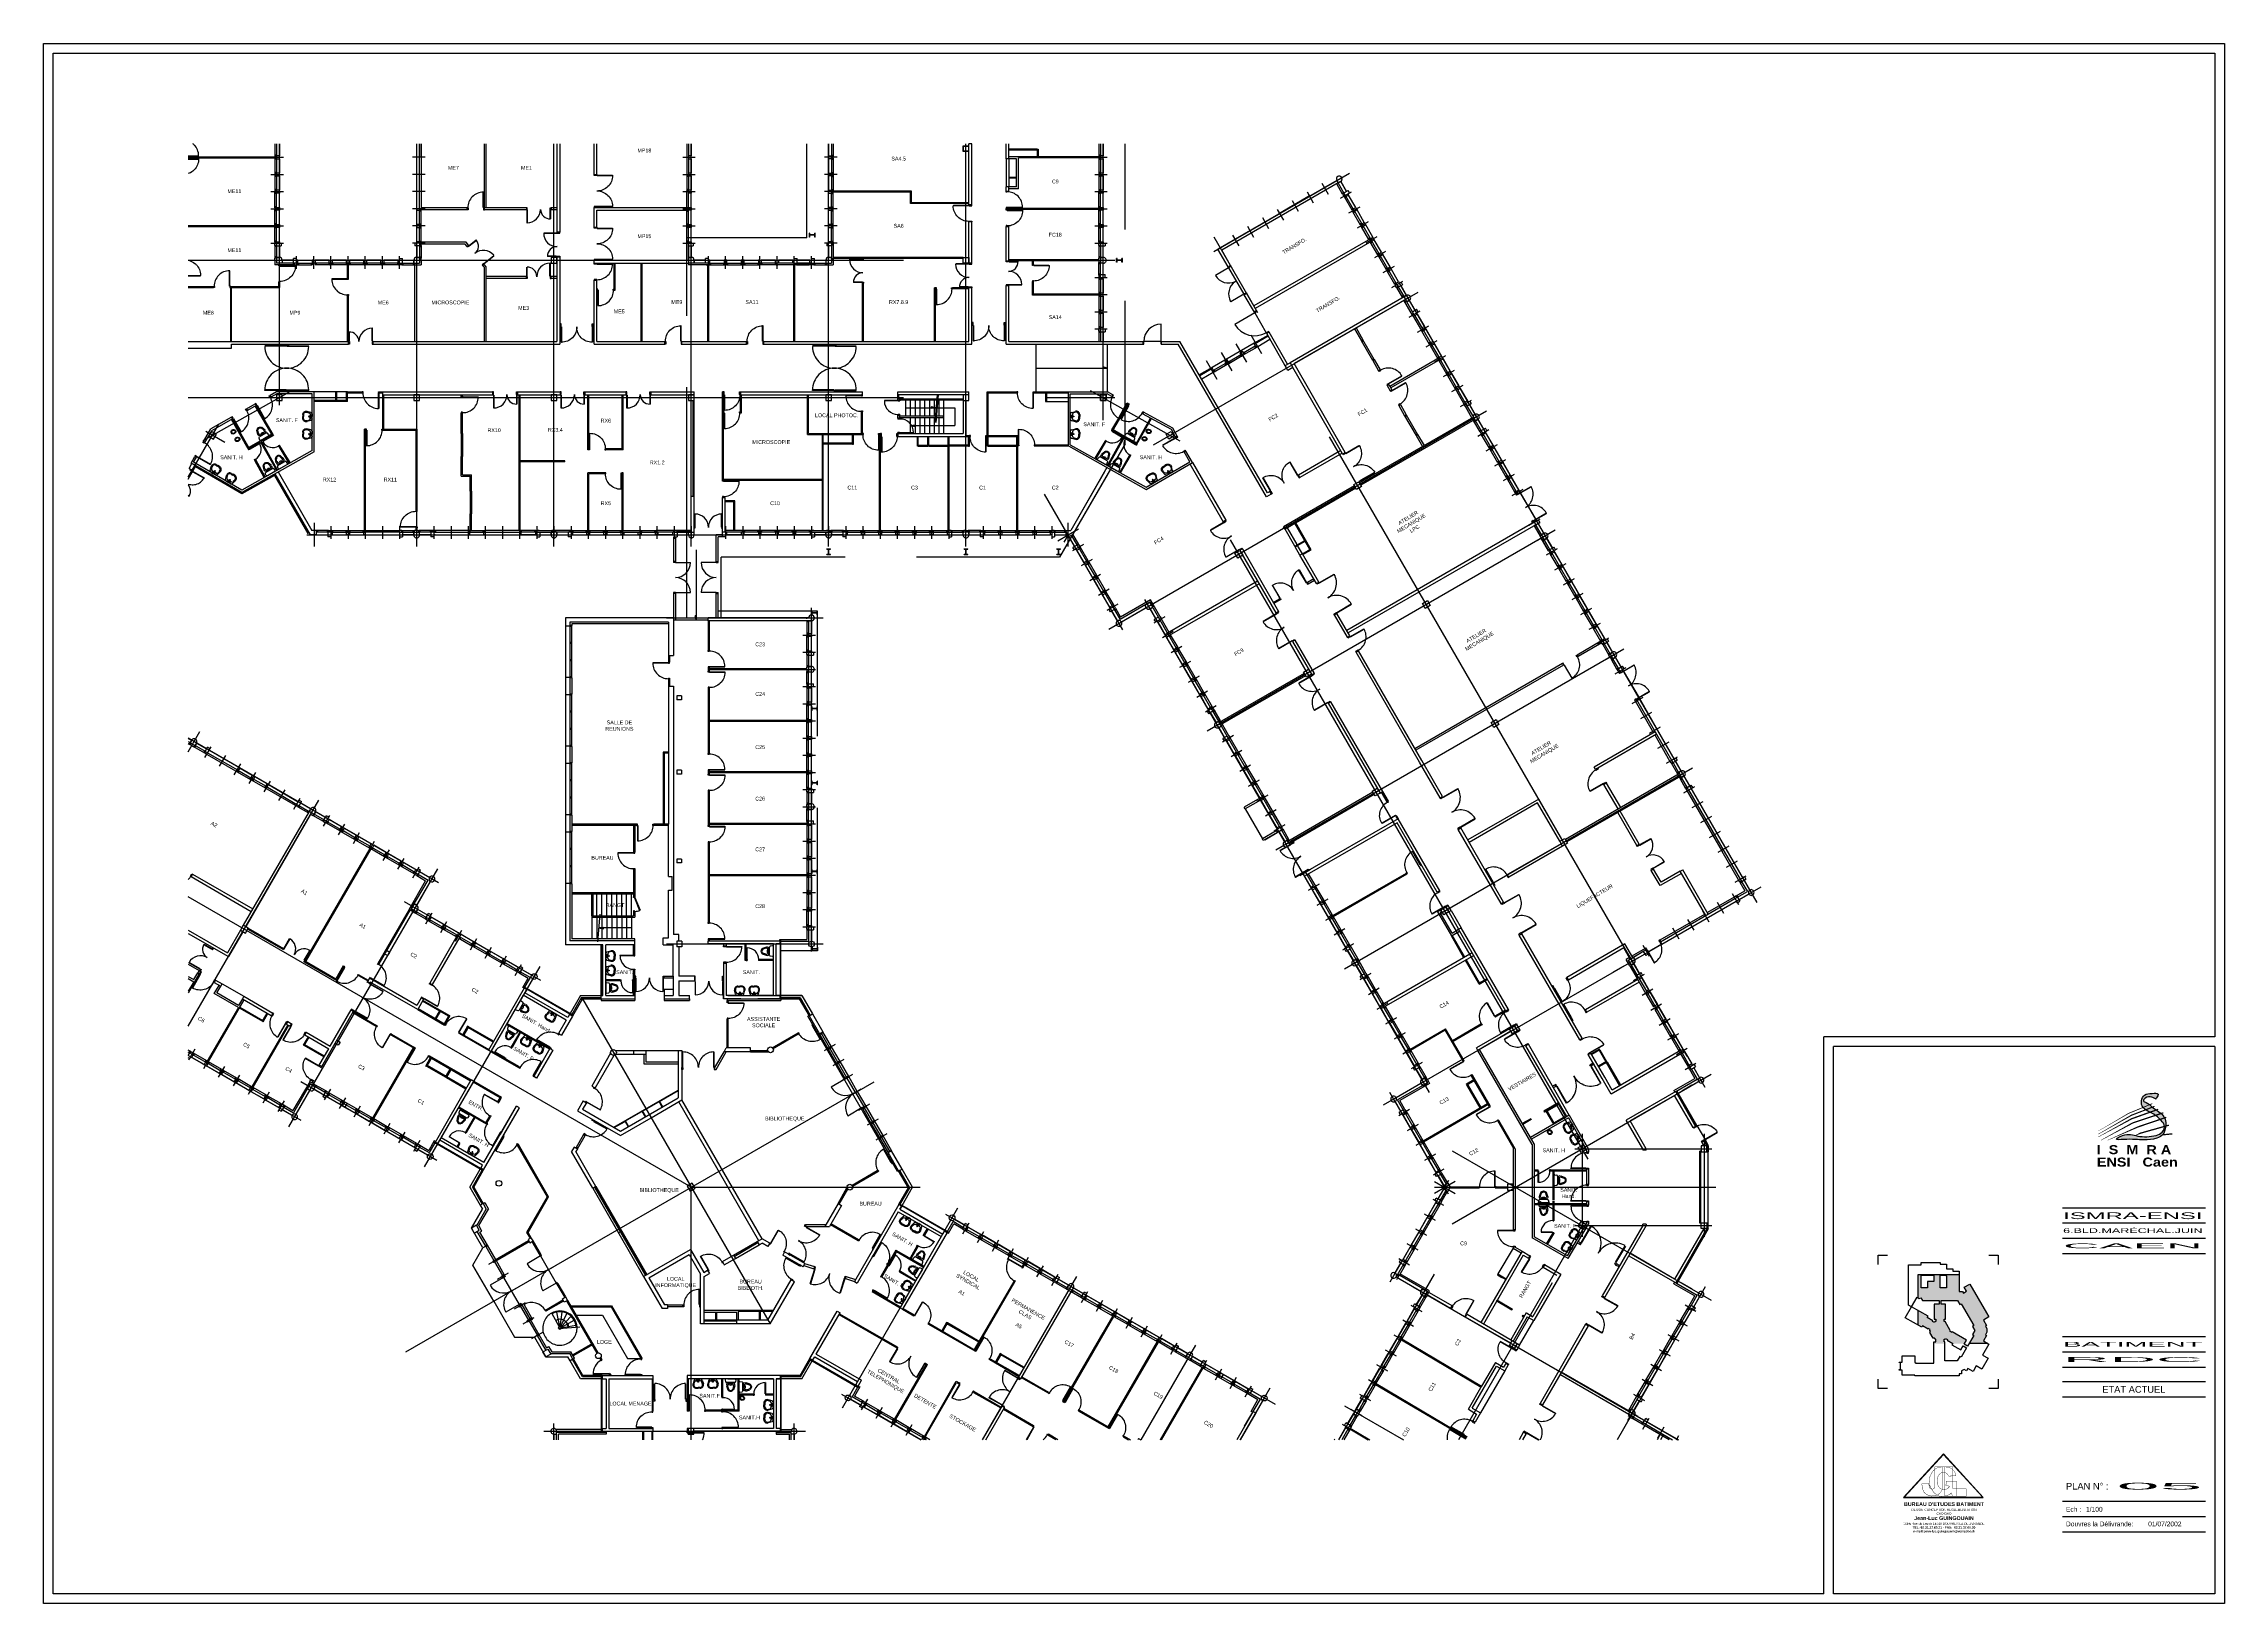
# Paper-space layout '3rc' of a CAD drawing. Extents: x 4 to 1147, y 1 to 819.
# The model-space entities are those that its viewports show. They can reach past a viewport. Long polylines and large blocks are cut down to what shows.
import ezdxf
from ezdxf.enums import TextEntityAlignment as Align

# ---------------------------------------------------------------- set-up
doc = ezdxf.new("R2010")
doc.units = 0
doc.header["$MEASUREMENT"] = 0
for name, pattern in [('AXES', [2, 1.25, -0.25, 0.25, -0.25]), ('CACHE', [0.375, 0.25, -0.125]), ('DISCONTINU2', [0.375, 0.25, -0.125])]:
    doc.linetypes.add(name, pattern=pattern)
doc.layers.get('0').update_dxf_attribs({"linetype": 'CONTINUOUS'})
for name, color, linetype in [('BA_APPUI_FENETRE', 140, 'CONTINUOUS'), ('BA_AUVENT', 140, 'CACHE'), ('BA_AXE_TRAME', 253, 'AXES'), ('BA_BARDAGE', 1, 'CONTINUOUS'), ('BA_CLOISON_EXISTANTE', 4, 'CONTINUOUS'), ('BA_CLOISON_HACH', 8, 'CONTINUOUS'), ('BA_DOUBLAGE', 134, 'CONTINUOUS'), ('BA_ESCALIER', 8, 'CONTINUOUS'), ('BA_ESCALIER_CACHE', 252, 'DISCONTINU2'), ('BA_MENUIS_EXTERIEURE', 6, 'CONTINUOUS'), ('BA_MENUIS_INTERIEURE', 202, 'CONTINUOUS'), ('BA_STRUCTURE', 5, 'CONTINUOUS'), ('EQ_SANITAIRE', 60, 'CONTINUOUS'), ('ESP_PAP_CADRE', 7, 'CONTINUOUS'), ('ESP_PAP_FENETRE', 2, 'CONTINUOUS'), ('reperage', 7, 'CONTINUOUS'), ('TXT_REP_PIECE', 3, 'CONTINUOUS')]:
    doc.layers.add(name, color=color, linetype=linetype)
doc.layers.get('ESP_PAP_FENETRE').off()
doc.styles.add('ARIAL', font='arial.ttf')
doc.styles.add('BOLD', font='BOLD.SHX')

# ---------------------------------------------------------------- blocks, each defined once
blk = doc.blocks.new('LOGO')
h = blk.add_hatch(color=256)
edge = h.paths.add_edge_path()
edge.add_spline(control_points=[(211.422, 122.251), (211.42, 122.253), (211.431, 122.268), (211.451, 122.299), (211.383, 122.291), (211.333, 122.294), (211.304, 122.237), (211.317, 122.176), (211.379, 122.151), (211.431, 122.117), (211.467, 122.082), (211.496, 122.043), (211.479, 121.987), (211.395, 121.956), (211.284, 121.955), (211.196, 121.99), (211.088, 121.93), (211.23, 121.944), (211.306, 121.93), (211.417, 121.938), (211.479, 121.969), (211.497, 122.023), (211.508, 122.091), (211.452, 122.152), (211.392, 122.187), (211.361, 122.219), (211.319, 122.234), (211.345, 122.271), (211.385, 122.267), (211.402, 122.262), (211.426, 122.247), (211.422, 122.251)], knot_values=[0, 0, 0, 0, 0.010426, 0.041401, 0.086218, 0.146718, 0.199089, 0.249871, 0.315285, 0.38436, 0.437999, 0.46684, 0.524819, 0.578673, 0.722284, 0.839462, 0.894906, 0.951022, 1.111079, 1.209303, 1.267872, 1.301859, 1.376201, 1.460954, 1.528252, 1.581362, 1.60744, 1.630345, 1.682522, 1.703546, 1.7183, 1.7183, 1.7183, 1.7183], degree=3, periodic=0)
for points in [[(210.975, 121.978, 0.00278, 0.009, 0), (211.233, 122.125, 0.009, 0.009, 0), (211.412, 122.194, 0.009, 0.009, 0)], [(210.975, 121.956, 0.00259, 0.01, 0), (211.235, 122.098, 0.01, 0.01, 0), (211.44, 122.171, 0.01, 0.01, 0)], [(210.975, 122.002, 0.0017, 0.006, 0), (211.212, 122.14, 0.006, 0.006, 0), (211.394, 122.215, 0.006, 0.006, 0)], [(210.996, 121.931, 0.00294, 0.01, 0), (211.244, 122.066, 0.01, 0.01, 0), (211.48, 122.144, 0.01, 0.01, 0)], [(211.048, 121.931, 0.00251, 0.01, 0), (211.282, 122.034, 0.01, 0.01, 0), (211.503, 122.109, 0.01, 0.01, 0)], [(211.259, 121.967, 0.003, 0.01, 0), (211.303, 121.986, 0.01, 0.01, 0), (211.523, 122.048, 0.01, 0.01, 0)], [(211.476, 121.973, 0.003, 0.01, 0), (211.476, 121.973, 0.01, 0.01, 0), (211.551, 121.981, 0.01, 0.01, 0)]]:
    blk.add_lwpolyline(points, format="xyseb")
at = {"start_tangent": (-0.651755, 0.75843), "end_tangent": (-0.651755, 0.75843)}
blk.add_spline([(211.422, 122.251), (211.426, 122.261), (211.439, 122.289), (211.394, 122.294), (211.335, 122.282), (211.31, 122.236), (211.322, 122.186), (211.376, 122.15), (211.434, 122.112), (211.472, 122.074), (211.487, 122.05), (211.472, 121.994), (211.424, 121.969), (211.281, 121.964), (211.163, 121.967), (211.116, 121.939), (211.172, 121.937), (211.332, 121.934), (211.429, 121.947), (211.479, 121.979), (211.492, 122.01), (211.497, 122.084), (211.446, 122.152), (211.391, 122.191), (211.348, 122.223), (211.327, 122.237), (211.338, 122.257), (211.39, 122.265), (211.409, 122.257), (211.422, 122.251)], degree=3, dxfattribs=at)
at = {"insert": (210.963, 121.893), "char_height": 0.07, "width": 5, "attachment_point": 1, "line_spacing_factor": 1.5}
blk.add_mtext('{\\fArial Black|b0|i0|c0|p34;I  S  M  R A}', dxfattribs=at)
at = {"insert": (210.964, 121.797), "char_height": 0.07, "width": 5, "attachment_point": 1}
blk.add_mtext('{\\fArial Black|b0|i0|c0|p34;ENSI   Caen}', dxfattribs=at)
blk = doc.blocks.new('reperage')
at = {"layer": 'reperage'}
for points in [[(-6963, 12708), (-4803, 12708), (-4803, 12528), (-4083, 12528), (-4083, 11988), (-3363, 11988), (-3363, 11718), (-2643, 11718), (-2643, 9403), (-2241, 9403), (-2139, 9227), (-1780, 9434), (-2042, 9887), (-1405, 10254), (485, 6980), (755, 6513), (131, 6153), (491, 5529), (372, 5460), (529, 5188), (530, 4766), (370, 4476), (491, 4406), (131, 3783), (755, 3423), (35, 2175), (658, 1815), (-62, 568), (-685, 928), (-1045, 305), (-1621, 637), (-1778, 365), (-2064, 531), (-2363, 358), (-2363, 28), (-2643, 28), (-2643, -192), (-7683, -192), (-7683, -109), (-9118, -109), (-9118, 468), (-9448, 468), (-9448, 518), (-9318, 518), (-9318, 1323), (-9448, 1323), (-9448, 1373), (-9118, 1373), (-9118, 2091), (-7678, 2091), (-7678, 1305), (-7598, 1305), (-7598, 1258), (-5523, 1258), (-5523, 3688), (-5274, 3688), (-5274, 3963), (-5383, 3963), (-5450, 4077), (-5565, 4077), (-5955, 4753), (-5897, 4853), (-5964, 4968), (-5909, 5062), (-6134, 5192), (-6171, 5128), (-6795, 5488), (-6882, 5337), (-8753, 6417), (-8044, 7654), (-8403, 7861), (-8403, 12438), (-6963, 12438)], [(-6963, 11268), (-5523, 11268), (-5523, 10548), (-6243, 10548), (-6243, 9828), (-6963, 9828)], [(-4803, 11268), (-4173, 11268), (-4165, 11268), (-4083, 11185), (-4083, 9828), (-4803, 9829)], [(-7403, 8745), (-7159, 8604), (-6988, 8700), (-6812, 8395), (-6807, 8398), (-6801, 8388), (-4900, 8388), (-4900, 7953), (-5461, 7953), (-5461, 6238), (-5274, 6238), (-5274, 5973), (-5383, 5973), (-5435, 5883), (-5663, 6008), (-5626, 6072), (-6250, 6432), (-6162, 6584), (-8033, 7664)], [(-4623, 8388), (-2828, 8388), (-2560, 7924), (-2404, 8014), (-964, 5520), (-1120, 5430), (-851, 4966), (-1120, 4505), (-964, 4415), (-1684, 3168), (-2070, 3391), (-1798, 3862), (-3435, 4807), (-3472, 4743), (-3697, 4873), (-3643, 4968), (-4223, 5973), (-4332, 5973), (-4332, 6258), (-4173, 6258), (-4173, 7953), (-4662, 7953), (-4662, 8378), (-4623, 8378)], [(-4332, 3963), (-4223, 3963), (-4171, 4052), (-3943, 3927), (-3980, 3863), (-3356, 3503), (-3444, 3352), (-2430, 2767), (-2168, 3222), (-1782, 2999), (-2404, 1921), (-2560, 2011), (-2839, 1528), (-4263, 1528), (-4263, 3688), (-4332, 3688)]]:
    blk.add_lwpolyline(points, close=True, dxfattribs=at)
blk = doc.blocks.new('Siglejl')
at = {"color": 3, "linetype": 'Continuous'}
for p, q in [((2.38, 20.46), (4.99, 23.32)), ((4.99, 23.29), (2.41, 20.48)), ((4.99, 23.32), (7.6, 20.46)), ((4.99, 23.29), (7.57, 20.48)), ((2.38, 20.46), (7.6, 20.46)), ((2.41, 20.48), (7.57, 20.48))]:
    blk.add_line(p, q, dxfattribs=at)
at = {"color": 3, "linetype": 'Continuous', "const_width": 0.0232}
for points in [[(4.99, 23.3), (2.4, 20.47)], [(4.99, 23.3), (7.58, 20.47)], [(3.58, 21.38), (3.6, 21.16), (3.65, 20.97), (3.7, 20.84), (3.78, 20.75), (3.9, 20.66), (4.03, 20.6), (4.21, 20.56), (4.49, 20.58), (4.61, 20.63), (4.76, 20.74), (4.9, 20.95), (4.94, 21.12), (4.93, 22.47)], [(4.95, 22.47), (4.44, 22.47), (4.44, 21.21), (4.43, 21.14), (4.37, 21.04), (4.31, 21.02), (4.2, 21.02), (4.14, 21.05), (4.08, 21.11), (4.06, 21.21), (4.03, 21.38), (3.58, 21.38)], [(5.52, 20.77), (5.43, 20.69), (5.32, 20.63), (5.19, 20.59), (4.98, 20.53), (4.73, 20.55), (4.54, 20.64), (4.36, 20.8), (4.19, 21.07), (4.09, 21.28), (4.07, 21.53), (4.09, 21.77), (4.14, 21.91), (4.29, 22.18), (4.51, 22.37), (4.71, 22.45), (4.91, 22.47), (5.11, 22.47), (5.31, 22.45), (5.52, 22.37), (5.7, 22.19), (5.79, 22.02), (5.81, 21.88), (5.33, 21.87)], [(5.33, 21.87), (5.27, 21.98), (5.16, 22.07), (5.07, 22.1), (4.94, 22.11), (4.81, 22.06), (4.76, 22.02), (4.66, 21.89), (4.59, 21.72), (4.58, 21.57), (4.6, 21.43), (4.64, 21.26), (4.73, 21.1), (4.86, 21.02), (4.98, 20.97), (5.14, 20.99), (5.28, 21.06), (5.36, 21.14), (5.39, 21.21), (5.16, 21.24), (5.17, 21.54), (5.86, 21.54), (5.86, 20.56)], [(5.09, 20.56), (5.09, 22.47)], [(5.61, 21.05), (5.61, 22.47), (5.11, 22.47)], [(2.4, 20.47), (7.58, 20.47)], [(5.09, 20.56), (6.48, 20.56), (6.48, 21.05)], [(5.52, 20.77), (5.58, 20.56)], [(6.48, 21.05), (5.61, 21.05)]]:
    blk.add_lwpolyline(points, dxfattribs=at)
at = {"color": 3, "insert": (5.03, 19.14), "char_height": 0.25, "width": 7.7819, "attachment_point": 5, "style": 'BOLD'}
blk.add_mtext("\\fArial|b1|i0|c0|p34;BUREAU D'ETUDES BATIMENT\\P\\fArial|b0|i0|c0|p34;\\H0.15;DESSIN-CONCEPTION-REGLEMENTATION\\PCAO-DAO\\P\\fArial|b1|i0|c0|p34;\\H0.25;Jean-Luc GUINGOUAIN\\P\\fArial|b0|i0|c0|p34;\\H0.15;10bis Rue du Lavoir-14440 DOUVRES LA DELIVRANDE\\P\\fArial|b1|i0|c0|p34;TEL: 02.31.37.60.21 - FAX:  02.31.37.60.20\\Pe-mail: jean-luc.guingouain@wanadoo.fr", dxfattribs=at)
blk = doc.blocks.new('baie2')
at = {"layer": 'BA_DOUBLAGE'}
blk.add_line((-12, 19), (0, 19), dxfattribs=at)
at = {"layer": 'BA_MENUIS_EXTERIEURE'}
for p, q in [((-78, 10), (-78, 19)), ((-12, 19), (-78, 19)), ((-12, 10), (-78, 10)), ((-72, 10), (-72, 19)), ((-18, 10), (-18, 19)), ((-12, 10), (-12, 19))]:
    blk.add_line(p, q, dxfattribs=at)
at = {"layer": 'BA_STRUCTURE'}
for p, q in [((-75, 0), (-75, 10)), ((0, 10), (-15, 10)), ((-15, 10), (-15, -15)), ((0, -15), (-15, -15)), ((0, -5), (0, -15))]:
    blk.add_line(p, q, dxfattribs=at)
blk = doc.blocks.new('baie1')
at = {"layer": 'BA_APPUI_FENETRE'}
blk.add_line((7.5, -5), (82.5, -5), dxfattribs=at)
at = {"layer": 'BA_DOUBLAGE'}
for p, q in [((4.5, 19), (0, 19)), ((85.5, 19), (90, 19))]:
    blk.add_line(p, q, dxfattribs=at)
at = {"layer": 'BA_MENUIS_EXTERIEURE'}
for p, q in [((4.5, 19), (85.5, 19)), ((4.5, 10), (4.5, 19)), ((4.5, 10), (85.5, 10)), ((10.5, 10), (10.5, 19)), ((79.5, 10), (79.5, 19)), ((85.5, 10), (85.5, 19))]:
    blk.add_line(p, q, dxfattribs=at)
at = {"layer": 'BA_STRUCTURE'}
for points in [[(0, 10), (7.5, 10), (7.5, -5), (0, -5)], [(90, -5), (82.5, -5), (82.5, 10), (90, 10)]]:
    blk.add_lwpolyline(points, dxfattribs=at)
blk = doc.blocks.new('P80_5')
for p, q in [((-90, 0), (-90, 5)), ((-90, 5), (-86, 5)), ((-85, 0), (-90, 0)), ((-86, 5), (-86, 4)), ((-86, 4), (-85, 4)), ((-85, 4), (-85, 0)), ((-6, 6), (-6, 87)), ((-4, 86), (-6, 86)), ((-4, 6), (-6, 6)), ((-5, 4), (-5, 0)), ((-4, 4), (-5, 4)), ((-5, 0), (0, 0)), ((-4, 6), (-4, 86)), ((0, 5), (-4, 5)), ((-4, 5), (-4, 4)), ((0, 0), (0, 5))]:
    blk.add_line(p, q)
for centre, radius, start, end in [((-6, 6), 80.9, 89.9501, 180.4961), ((-6, 6), 0, 180, 270), ((-5, 4), 0, 180, 270)]:
    blk.add_arc(centre, radius, start, end)
blk = doc.blocks.new('P80_15')
for p, q in [((0, 0), (0, 15)), ((0, 15), (4, 15)), ((5, 0), (0, 0)), ((4, 96), (6, 96)), ((4, 16), (4, 96)), ((4, 16), (6, 16)), ((4, 15), (4, 14)), ((4, 14), (5, 14)), ((5, 14), (5, 0)), ((6, 16), (6, 97)), ((85, 14), (85, 0)), ((86, 14), (85, 14)), ((85, 0), (90, 0)), ((90, 15), (86, 15)), ((86, 15), (86, 14)), ((90, 0), (90, 15))]:
    blk.add_line(p, q)
for centre, radius, start, end in [((5, 14), 0, 270, 0), ((6, 16), 80.9, 359.5039, 90.0499), ((6, 16), 0, 270, 0)]:
    blk.add_arc(centre, radius, start, end)
blk = doc.blocks.new('P160_15')
for p, q in [((0, 0), (0, 15)), ((0, 15), (4, 15)), ((5, 0), (0, 0)), ((4, 16), (4, 96)), ((4, 96), (6, 96)), ((4, 16), (6, 16)), ((4, 15), (4, 14)), ((4, 14), (5, 14)), ((5, 14), (5, 0)), ((6, 16), (6, 97)), ((167, 16), (167, 97)), ((169, 96), (167, 96)), ((169, 16), (167, 16)), ((168, 14), (168, 0)), ((170, 14), (168, 14)), ((168, 0), (173, 0)), ((169, 16), (169, 96)), ((170, 15), (170, 14)), ((173, 15), (170, 15)), ((173, 0), (173, 15))]:
    blk.add_line(p, q)
for centre, radius, start, end in [((5, 14), 0, 270, 0), ((6, 16), 80.9, 359.5039, 90.0499), ((6, 16), 0, 270, 0), ((167, 16), 80.9, 89.9501, 180.4961), ((167, 16), 0, 180, 270), ((168, 14), 0, 180, 270)]:
    blk.add_arc(centre, radius, start, end)
blk = doc.blocks.new('WC')
for p, q in [((-36, 22), (-57, 15)), ((-39, 16), (-55, 11)), ((-26, 5), (-26, 0)), ((-26, -5), (-26, 0)), ((-20, 14), (-23, 14)), ((-22, 12), (-22, 0)), ((-22, -12), (-22, 0)), ((-20, -21), (-20, 21)), ((-5, 28), (-16, 26)), ((0, -23), (0, 23)), ((-36, -22), (-57, -15)), ((-39, -16), (-55, -11)), ((-20, -14), (-23, -14)), ((-5, -28), (-16, -26))]:
    blk.add_line(p, q)
for centre, radius, start, end in [((-49, 0), 16.2, 116.4444, 180), ((-49, 0), 16.2, 180, 243.5556), ((-49, 0), 16.2, 178.1961, 178.7319), ((-49, 0), 12.2, 116.4444, 180), ((-49, 0), 12.2, 180, 243.5556), ((-37, 5), 11, 0, 102.4), ((-32, 12), 10, 0, 108.6162), ((-21, 0), 11.5, 134.9643, 225.0357), ((-15, 21), 5, 101.0796, 180), ((-5, 23), 5, 0, 90), ((-37, -5), 11, 257.6, 0), ((-32, -12), 10, 251.3838, 0), ((-15, -21), 5, 180, 258.9204), ((-5, -23), 5, 270, 0)]:
    blk.add_arc(centre, radius, start, end)
blk = doc.blocks.new('LAV60')
for p, q in [((-14, 0), (0, 0)), ((14, 0), (0, 0)), ((-24, -7), (-30, -30)), ((-26, -31), (-22, -19)), ((-13, -12), (0, -12)), ((-11, -50), (0, -50)), ((-11, -55), (0, -55)), ((13, -12), (0, -12)), ((11, -50), (0, -50)), ((11, -55), (0, -55)), ((26, -31), (22, -19)), ((24, -7), (30, -30))]:
    blk.add_line(p, q)
for centre, radius in [((-6, -6), 2.61), ((0, -18), 2.54), ((0, -6), 1.44), ((6, -6), 2.61)]:
    blk.add_circle(centre, radius)
for centre, radius, start, end in [((-14, -10), 10, 90, 164.0546), ((14, -10), 10, 15.9454, 90), ((-11, -35), 20, 164.0546, 270), ((-11, -35), 15, 164.0546, 270), ((-13, -22), 10, 90, 164.0546), ((11, -35), 20, 270, 15.9454), ((11, -35), 15, 270, 15.9454), ((13, -22), 10, 15.9454, 90)]:
    blk.add_arc(centre, radius, start, end)

msp = doc.modelspace()

# ---------------------------------------------------------------- hatches: boundary and pattern name
at = {"layer": 'BA_ESCALIER'}
h = msp.add_hatch(color=256, dxfattribs=at)
h.paths.add_polyline_path([(8501, 12436), (8501, 12438), (8492, 12440), (8492, 12436)])
h.paths.add_polyline_path([(8492, 12436), (8492, 12433), (8501, 12434), (8501, 12436)])
h.paths.add_polyline_path([(8501, 12438), (8501, 12436), (8512, 12436)])
h.paths.add_polyline_path([(8512, 12436), (8501, 12436), (8501, 12434)])
h = msp.add_hatch(color=256, dxfattribs=at)
h.paths.add_polyline_path([(7493, 12134), (7493, 12131), (7504, 12129), (7504, 12134)])
h.paths.add_polyline_path([(7504, 12134), (7504, 12138), (7493, 12136), (7493, 12134)])
h.paths.add_polyline_path([(7493, 12131), (7493, 12134), (7478, 12134)])
h.paths.add_polyline_path([(7478, 12134), (7493, 12134), (7493, 12136)])
h = msp.add_hatch(color=256, dxfattribs=at)
h.paths.add_polyline_path([(7599, 12228), (7599, 12230), (7587, 12232), (7587, 12228)])
h.paths.add_polyline_path([(7587, 12228), (7587, 12223), (7599, 12225), (7599, 12228)])
h.paths.add_polyline_path([(7599, 12230), (7599, 12228), (7613, 12228)])
h.paths.add_polyline_path([(7613, 12228), (7599, 12228), (7599, 12225)])
h = msp.add_hatch(color=256, dxfattribs=at)
h.paths.add_polyline_path([(6355, 11128), (6357, 11128), (6358, 11137), (6355, 11137)])
h.paths.add_polyline_path([(6355, 11137), (6351, 11137), (6353, 11128), (6355, 11128)])
h.paths.add_polyline_path([(6357, 11128), (6355, 11128), (6355, 11116)])
h.paths.add_polyline_path([(6355, 11116), (6355, 11128), (6353, 11128)])
h = msp.add_hatch(color=256, dxfattribs=at)
h.paths.add_polyline_path([(5859, 9500), (5859, 9498), (5870, 9496), (5870, 9500)])
h.paths.add_polyline_path([(5870, 9500), (5870, 9504), (5859, 9502), (5859, 9500)])
h.paths.add_polyline_path([(5859, 9498), (5859, 9500), (5844, 9500)])
h.paths.add_polyline_path([(5844, 9500), (5859, 9500), (5859, 9502)])
h = msp.add_hatch(color=256, dxfattribs=at)
h.paths.add_polyline_path([(5683, 7416), (5681, 7416), (5677, 7425), (5680, 7426)])
h.paths.add_polyline_path([(5680, 7426), (5684, 7427), (5686, 7417), (5683, 7416)])
h.paths.add_polyline_path([(5687, 7404), (5681, 7416), (5683, 7416)])
h.paths.add_polyline_path([(5687, 7404), (5683, 7416), (5686, 7417)])

# ---------------------------------------------------------------- linework, layer by layer
for p, q in [((9933, 12422), (9942, 12427)), ((9978, 12344), (9987, 12349)), ((9994, 12317), (10003, 12322)), ((10039, 12239), (10048, 12244))]:
    msp.add_line(p, q)
at = {"layer": 'BA_APPUI_FENETRE'}
for p, q in [((4170, 13646), (4170, 13706)), ((4890, 13646), (4890, 13706)), ((6330, 13646), (6330, 13706)), ((6330, 13623), (6330, 13548)), ((7050, 13646), (7050, 13706)), ((8490, 13646), (8490, 13706)), ((6330, 13533), (6330, 13458)), ((7980, 13533), (7980, 13386)), ((7995, 13533), (7995, 13386)), ((8490, 13533), (8490, 13458)), ((8490, 13443), (8490, 13368)), ((9765, 13362), (9735, 13414)), ((9735, 13414), (9765, 13362)), ((6330, 13278), (6330, 13353)), ((6330, 13188), (6330, 13263)), ((9904, 13122), (9866, 13187)), ((4170, 13076), (4170, 13016)), ((4890, 13076), (4890, 13016)), ((4890, 13076), (4890, 13016)), ((6330, 13076), (6330, 13016)), ((7050, 13076), (7050, 13016)), ((8490, 13016), (8490, 13076)), ((8490, 13016), (8490, 13076)), ((9949, 13044), (9911, 13109)), ((4245, 13001), (4185, 13001)), ((4267, 13001), (4342, 13001)), ((4432, 13001), (4357, 13001)), ((4815, 13001), (4875, 13001)), ((6405, 13001), (6345, 13001)), ((6427, 13001), (6502, 13001)), ((6517, 13001), (6592, 13001)), ((6607, 13001), (6682, 13001)), ((6772, 13001), (6697, 13001)), ((6862, 13001), (6787, 13001)), ((6952, 13001), (6885, 13001)), ((8490, 12926), (8490, 12986)), ((8490, 12926), (8490, 12986)), ((9147, 12962), (9227, 12824)), ((10050, 12868), (10080, 12816)), ((9284, 12725), (9344, 12621)), ((10125, 12739), (10095, 12790)), ((10136, 12719), (10174, 12654)), ((8490, 12626), (8490, 12576)), ((8490, 12626), (8490, 12576)), ((8138, 12311), (8138, 12561)), ((8512, 12311), (8512, 12561)), ((8793, 12576), (8703, 12576)), ((9281, 12566), (9060, 12438)), ((10361, 12329), (10399, 12264)), ((10440, 12193), (10410, 12245)), ((10410, 12245), (10440, 12193)), ((10485, 12115), (10455, 12167)), ((3653, 11785), (3718, 11898)), ((10759, 11641), (10676, 11784)), ((4875, 11561), (4815, 11561)), ((4965, 11561), (4905, 11561)), ((5535, 11561), (5595, 11561)), ((5625, 11561), (5685, 11561)), ((5797, 11561), (5872, 11561)), ((5887, 11561), (5962, 11561)), ((5977, 11561), (6052, 11561)), ((6232, 11561), (6157, 11561)), ((6255, 11561), (6315, 11561)), ((6345, 11561), (6460, 11561)), ((6592, 11561), (6517, 11561)), ((6772, 11561), (6697, 11561)), ((6862, 11561), (6787, 11561)), ((7035, 11561), (6975, 11561)), ((7125, 11561), (7065, 11561)), ((7695, 11561), (7755, 11561)), ((7695, 11561), (7755, 11561)), ((7785, 11561), (7845, 11561)), ((7785, 11561), (7845, 11561)), ((8235, 11561), (8295, 11561)), ((8340, 11500), (8310, 11552)), ((10770, 11621), (10800, 11569)), ((10815, 11543), (10845, 11491)), ((10845, 11491), (10815, 11543)), ((6247, 11116), (6419, 11116)), ((6960, 11118), (6960, 11043)), ((8565, 11111), (8535, 11162)), ((8585, 11105), (8715, 11180)), ((8766, 11123), (8736, 11175)), ((8814, 11038), (8777, 11103)), ((11119, 11017), (11036, 11160)), ((5671, 11083), (5671, 10813)), ((8859, 10960), (8822, 11025)), ((11130, 10998), (11160, 10946)), ((6960, 10871), (6960, 10931)), ((11205, 10868), (11175, 10920)), ((6960, 10781), (6960, 10841)), ((11216, 10848), (11299, 10706)), ((5671, 10723), (5671, 10453)), ((9051, 10629), (9081, 10577)), ((9051, 10629), (9081, 10577)), ((9096, 10551), (9126, 10499)), ((9126, 10499), (9096, 10551)), ((3658, 10514), (3710, 10484)), ((3736, 10469), (3788, 10439)), ((9137, 10480), (9174, 10415)), ((3964, 10338), (4028, 10301)), ((4106, 10256), (4041, 10293)), ((5671, 10363), (5671, 10093)), ((11490, 10374), (11520, 10322)), ((11520, 10322), (11490, 10374)), ((11565, 10244), (11535, 10296)), ((4184, 10211), (4119, 10248)), ((6960, 10211), (6960, 10151)), ((4334, 10124), (4282, 10154)), ((4412, 10079), (4360, 10109)), ((9234, 10124), (9324, 9967)), ((9317, 10168), (9354, 10103)), ((9362, 10090), (9399, 10025)), ((5671, 10003), (5671, 9733)), ((9411, 10005), (9441, 9953)), ((9441, 9953), (9411, 10005)), ((6960, 9858), (6960, 9783)), ((4890, 9618), (4963, 9744)), ((4957, 9764), (4905, 9794)), ((9579, 9713), (9542, 9778)), ((11880, 9699), (11850, 9751)), ((11850, 9751), (11880, 9699)), ((11822, 9648), (11874, 9678)), ((11874, 9678), (11822, 9648)), ((5110, 9474), (5045, 9512)), ((6960, 9491), (6960, 9431)), ((5123, 9467), (5188, 9429)), ((9771, 9382), (9801, 9330)), ((9801, 9330), (9771, 9382)), ((11418, 9415), (11344, 9372)), ((3636, 9342), (3749, 9277)), ((5441, 9283), (5493, 9253)), ((9816, 9304), (9846, 9252)), ((9846, 9252), (9816, 9304)), ((11216, 9298), (11164, 9268)), ((11164, 9268), (11216, 9298)), ((11294, 9343), (11242, 9313)), ((11301, 9261), (11271, 9313)), ((11301, 9261), (11271, 9313)), ((11271, 9313), (11301, 9261)), ((11329, 9363), (11277, 9333)), ((3870, 9207), (3983, 9142)), ((9902, 9154), (9939, 9090)), ((11313, 9241), (11350, 9176)), ((11358, 9163), (11395, 9098)), ((5749, 9146), (5694, 9051)), ((5749, 9146), (5858, 9146)), ((6799, 9146), (6910, 9146)), ((6910, 9146), (6800, 9146)), ((6910, 9146), (6965, 9050)), ((9947, 9077), (9984, 9012)), ((11403, 9085), (11440, 9021)), ((7065, 8877), (7020, 8955)), ((11485, 8943), (11448, 9008)), ((11530, 8865), (11493, 8930)), ((3692, 8832), (3640, 8862)), ((7110, 8799), (7065, 8877)), ((11538, 8852), (11575, 8787)), ((7155, 8721), (7110, 8799)), ((7200, 8643), (7155, 8721)), ((10131, 8758), (10161, 8706)), ((10161, 8706), (10131, 8758)), ((11559, 8665), (11611, 8695)), ((11586, 8767), (11616, 8715)), ((11586, 8767), (11616, 8715)), ((4258, 8523), (4330, 8648)), ((4403, 8624), (4351, 8654)), ((7200, 8643), (7245, 8565)), ((10020, 8590), (10050, 8538)), ((10025, 8611), (10155, 8686)), ((10025, 8611), (10155, 8686)), ((11498, 8630), (11576, 8675)), ((11576, 8675), (11524, 8645)), ((4237, 8517), (4185, 8547)), ((4500, 8568), (4565, 8530)), ((4578, 8523), (4643, 8485)), ((7245, 8565), (7290, 8487)), ((7290, 8487), (7335, 8409)), ((7335, 8409), (7380, 8332)), ((4896, 8339), (4948, 8309)), ((5169, 8141), (5223, 8235)), ((7490, 8141), (7435, 8236)), ((11662, 7954), (11662, 8327)), ((5169, 8141), (5223, 8046)), ((5813, 8135), (6080, 7672)), ((7435, 8045), (7490, 8141)), ((10245, 8201), (10275, 8149)), ((10245, 8079), (10275, 8131)), ((7762, 7943), (7710, 7973)), ((5540, 7780), (5622, 7638)), ((8081, 7759), (8016, 7797)), ((5346, 7668), (5428, 7526)), ((8159, 7714), (8094, 7752)), ((10020, 7691), (10050, 7743)), ((10025, 7671), (10155, 7596)), ((10025, 7671), (10155, 7596)), ((8256, 7658), (8308, 7628)), ((8334, 7613), (8386, 7583)), ((10161, 7575), (10131, 7523)), ((10131, 7523), (10161, 7575)), ((11498, 7652), (11576, 7607)), ((11576, 7607), (11524, 7637)), ((11559, 7617), (11611, 7587)), ((11586, 7514), (11616, 7566)), ((11586, 7514), (11616, 7566)), ((8483, 7527), (8548, 7489)), ((8561, 7482), (8626, 7444)), ((11538, 7430), (11575, 7495)), ((11485, 7339), (11448, 7274)), ((11530, 7417), (11493, 7352)), ((5749, 7136), (5694, 7231)), ((6910, 7136), (6964, 7230)), ((8931, 7268), (8880, 7298)), ((9009, 7223), (8957, 7253)), ((9947, 7205), (9984, 7270)), ((11403, 7196), (11440, 7261)), ((5858, 7136), (5749, 7136)), ((6910, 7136), (6800, 7136)), ((9107, 7167), (9172, 7129)), ((9185, 7122), (9250, 7084)), ((9902, 7127), (9939, 7192)), ((11358, 7118), (11395, 7183)), ((7217, 6999), (7165, 7029)), ((9269, 7073), (9321, 7043)), ((9327, 7022), (9289, 6957)), ((9846, 7030), (9816, 6978)), ((9816, 6978), (9846, 7030)), ((11216, 6983), (11164, 7013)), ((11164, 7013), (11216, 6983)), ((11301, 7021), (11271, 6969)), ((11301, 7021), (11271, 6969)), ((11271, 6969), (11301, 7021)), ((5863, 6870), (5621, 6870)), ((6795, 6870), (6857, 6870)), ((9801, 6952), (9771, 6900)), ((9771, 6900), (9801, 6952)), ((11294, 6938), (11242, 6968)), ((5609, 6846), (5609, 6786)), ((5609, 6786), (5609, 6846)), ((6869, 6846), (6869, 6786)), ((6869, 6786), (6869, 6846)), ((7536, 6815), (7471, 6853)), ((7614, 6770), (7549, 6808))]:
    msp.add_line(p, q, dxfattribs=at)
at = {"layer": 'BA_AUVENT', "ltscale": 30}
for p, q in [((6935, 13118), (6935, 15285)), ((8605, 12038), (8605, 14911)), ((6306, 11585), (6306, 13118)), ((6935, 13118), (6306, 13118)), ((8605, 12038), (8261, 11444)), ((6306, 11126), (6306, 11585)), ((8261, 11444), (6486, 11444)), ((6486, 11126), (6486, 11444)), ((6992, 11162), (6470, 11162)), ((6992, 9380), (6992, 11162)), ((6992, 9380), (6800, 9380))]:
    msp.add_line(p, q, dxfattribs=at)
at = {"layer": 'BA_AUVENT', "ltscale": 15}
for p, q in [((5185, 7732), (5237, 7822)), ((5294, 7543), (5185, 7732)), ((5294, 7543), (5403, 7354)), ((5403, 7354), (5507, 7354))]:
    msp.add_line(p, q, dxfattribs=at)
at = {"layer": 'BA_AXE_TRAME', "ltscale": 30}
for p, q in [((5610, 11500), (5610, 15942)), ((6330, 11500), (6330, 15942)), ((7050, 11500), (7050, 15762)), ((7770, 11500), (7770, 15222)), ((8490, 12163), (8490, 14993)), ((4170, 12241), (4170, 13782)), ((4890, 11500), (4890, 13782)), ((4125, 13631), (4191, 13631)), ((4935, 13631), (4869, 13631)), ((6285, 13631), (6351, 13631)), ((7095, 13631), (7029, 13631)), ((8445, 13631), (8511, 13631)), ((4125, 13541), (4191, 13541)), ((4935, 13541), (4869, 13541)), ((6285, 13541), (6351, 13541)), ((7095, 13541), (7029, 13541)), ((8445, 13541), (8511, 13541)), ((4125, 13451), (4191, 13451)), ((4935, 13451), (4869, 13451)), ((6285, 13451), (6351, 13451)), ((7095, 13451), (7029, 13451)), ((8445, 13451), (8511, 13451)), ((9069, 13047), (9780, 13458)), ((9670, 13346), (9638, 13403)), ((11918, 9633), (9695, 13482)), ((4125, 13361), (4191, 13361)), ((4125, 13271), (4191, 13271)), ((4935, 13361), (4869, 13361)), ((4935, 13271), (4869, 13271)), ((6285, 13361), (6351, 13361)), ((6285, 13271), (6351, 13271)), ((7095, 13361), (7029, 13361)), ((7095, 13271), (7029, 13271)), ((8445, 13361), (8511, 13361)), ((8445, 13271), (8511, 13271)), ((9436, 13211), (9404, 13268)), ((9514, 13256), (9482, 13313)), ((9592, 13301), (9560, 13358)), ((9733, 13327), (9791, 13360)), ((9778, 13249), (9836, 13282)), ((4125, 13181), (4191, 13181)), ((4935, 13181), (4869, 13181)), ((6285, 13181), (6351, 13181)), ((7095, 13181), (7029, 13181)), ((8445, 13181), (8511, 13181)), ((9280, 13121), (9248, 13178)), ((9358, 13166), (9326, 13223)), ((9823, 13171), (9881, 13204)), ((4125, 13091), (4191, 13091)), ((4935, 13091), (4869, 13091)), ((6285, 13091), (6351, 13091)), ((7095, 13091), (7029, 13091)), ((8445, 13091), (8511, 13091)), ((8445, 13091), (8511, 13091)), ((11551, 8828), (9072, 13122)), ((9203, 13076), (9170, 13133)), ((9868, 13093), (9926, 13126)), ((9913, 13015), (9971, 13048)), ((2669, 13001), (8551, 13001)), ((4260, 12956), (4260, 13022)), ((4350, 12956), (4350, 13022)), ((4440, 12956), (4440, 13022)), ((4530, 12956), (4530, 13022)), ((4620, 12956), (4620, 13022)), ((4710, 12956), (4710, 13022)), ((4800, 12956), (4800, 13022)), ((6420, 12956), (6420, 13022)), ((6510, 12956), (6510, 13022)), ((6600, 12956), (6600, 13022)), ((6690, 12956), (6690, 13022)), ((6780, 12956), (6780, 13022)), ((6870, 12956), (6870, 13022)), ((6960, 12956), (6960, 13022)), ((9958, 12937), (10016, 12970)), ((8445, 12911), (8511, 12911)), ((8445, 12911), (8511, 12911)), ((8445, 12821), (8511, 12821)), ((8445, 12821), (8511, 12821)), ((8754, 12034), (10140, 12834)), ((10003, 12859), (10061, 12892)), ((10048, 12781), (10106, 12814)), ((10048, 12781), (10106, 12814)), ((8445, 12731), (8511, 12731)), ((8445, 12731), (8511, 12731)), ((10093, 12703), (10151, 12736)), ((8445, 12641), (8511, 12641)), ((8445, 12641), (8511, 12641)), ((9321, 12511), (9265, 12608)), ((10138, 12625), (10196, 12658)), ((10183, 12547), (10241, 12580)), ((9087, 12376), (9031, 12473)), ((9165, 12421), (9109, 12518)), ((9243, 12466), (9187, 12563)), ((10228, 12469), (10286, 12502)), ((10273, 12391), (10331, 12424)), ((2669, 12281), (8551, 12281)), ((4238, 12319), (3768, 12055)), ((8421, 12319), (8892, 12055)), ((10318, 12313), (10376, 12346)), ((10363, 12235), (10421, 12268)), ((2349, 9537), (3853, 12142)), ((8519, 11067), (10500, 12211)), ((11032, 8287), (8810, 12136)), ((3885, 12046), (3785, 12104)), ((8514, 11924), (8601, 12078)), ((10453, 12079), (10511, 12113)), ((10498, 12002), (10556, 12035)), ((10543, 11924), (10601, 11957)), ((10588, 11846), (10646, 11879)), ((10633, 11768), (10691, 11801)), ((10633, 11768), (10691, 11801)), ((8592, 11063), (8182, 11774)), ((4315, 11561), (8551, 11561)), ((4355, 11500), (4355, 11625)), ((4440, 11606), (4440, 11540)), ((4530, 11606), (4530, 11540)), ((4620, 11606), (4620, 11540)), ((4710, 11606), (4710, 11540)), ((4800, 11606), (4800, 11540)), ((4980, 11606), (4980, 11540)), ((5070, 11606), (5070, 11540)), ((5160, 11606), (5160, 11540)), ((5250, 11606), (5250, 11540)), ((5340, 11606), (5340, 11540)), ((5430, 11606), (5430, 11540)), ((5520, 11606), (5520, 11540)), ((5610, 11606), (5610, 11540)), ((5700, 11606), (5700, 11540)), ((5790, 11606), (5790, 11540)), ((5880, 11606), (5880, 11540)), ((5970, 11606), (5970, 11540)), ((6060, 11606), (6060, 11540)), ((6150, 11606), (6150, 11540)), ((6240, 11606), (6240, 11540)), ((6330, 11606), (6330, 11540)), ((6510, 11585), (6508, 11585)), ((6510, 11606), (6510, 11540)), ((6510, 11606), (6510, 11540)), ((6600, 11606), (6600, 11540)), ((6690, 11606), (6690, 11540)), ((6780, 11606), (6780, 11540)), ((6870, 11606), (6870, 11540)), ((6960, 11606), (6960, 11540)), ((7050, 11606), (7050, 11540)), ((7140, 11606), (7140, 11540)), ((7230, 11606), (7230, 11540)), ((7320, 11606), (7320, 11540)), ((7410, 11606), (7410, 11540)), ((7500, 11606), (7500, 11540)), ((7590, 11606), (7590, 11540)), ((7590, 11606), (7590, 11540)), ((7680, 11606), (7680, 11540)), ((7680, 11606), (7680, 11540)), ((7860, 11606), (7860, 11540)), ((7860, 11606), (7860, 11540)), ((7950, 11606), (7950, 11540)), ((7950, 11606), (7950, 11540)), ((8040, 11606), (8040, 11540)), ((8040, 11606), (8040, 11540)), ((8130, 11606), (8130, 11540)), ((8130, 11606), (8130, 11540)), ((8220, 11606), (8220, 11540)), ((8220, 11606), (8220, 11540)), ((8252, 11530), (8360, 11593)), ((8252, 11530), (8360, 11593)), ((8305, 11561), (8283, 11523)), ((8305, 11500), (8305, 11625)), ((8305, 11500), (8305, 11625)), ((9035, 10533), (10860, 11587)), ((10723, 11612), (10781, 11645)), ((10723, 11612), (10781, 11645)), ((10739, 11626), (10741, 11622)), ((10768, 11534), (10826, 11567)), ((8386, 11510), (8329, 11477)), ((8386, 11510), (8329, 11477)), ((10813, 11456), (10871, 11489)), ((8431, 11432), (8374, 11399)), ((8476, 11354), (8419, 11321)), ((10858, 11378), (10916, 11411)), ((10903, 11300), (10961, 11333)), ((8521, 11276), (8464, 11243)), ((10200, 8638), (8708, 11222)), ((10948, 11222), (11006, 11255)), ((6200, 11126), (7021, 11126)), ((6960, 9376), (6960, 11179)), ((8566, 11198), (8509, 11165)), ((8812, 11132), (8755, 11099)), ((10993, 11144), (11051, 11177)), ((10993, 11144), (11051, 11177)), ((11038, 11066), (11096, 11099)), ((6915, 11036), (6981, 11036)), ((8857, 11054), (8800, 11021)), ((11083, 10988), (11141, 11021)), ((11083, 10988), (11141, 11021)), ((6915, 10946), (6981, 10946)), ((8902, 10976), (8845, 10943)), ((8947, 10898), (8890, 10865)), ((9395, 9910), (11220, 10963)), ((11128, 10910), (11186, 10943)), ((11128, 10910), (11186, 10943)), ((11128, 10910), (11186, 10943)), ((11173, 10832), (11231, 10866)), ((5005, 9737), (3065, 10857)), ((6915, 10856), (6981, 10856)), ((6915, 10766), (6981, 10766)), ((8992, 10820), (8935, 10787)), ((6915, 10676), (6981, 10676)), ((9037, 10742), (8980, 10709)), ((9082, 10664), (9025, 10631)), ((9082, 10664), (9025, 10631)), ((11263, 10677), (11321, 10710)), ((11279, 10691), (11281, 10687)), ((2973, 9177), (3754, 10530)), ((3623, 10483), (3656, 10540)), ((6915, 10586), (6981, 10586)), ((9127, 10586), (9070, 10553)), ((9127, 10586), (9070, 10553)), ((9127, 10586), (9070, 10553)), ((11308, 10599), (11366, 10632)), ((11353, 10521), (11411, 10554)), ((3779, 10393), (3812, 10450)), ((3779, 10393), (3812, 10450)), ((3857, 10348), (3890, 10405)), ((3857, 10348), (3890, 10405)), ((6915, 10496), (6981, 10496)), ((6915, 10406), (6981, 10406)), ((9172, 10509), (9115, 10475)), ((9217, 10431), (9160, 10398)), ((11398, 10443), (11456, 10476)), ((3934, 10303), (3968, 10360)), ((3934, 10303), (3968, 10360)), ((4012, 10258), (4046, 10315)), ((4012, 10258), (4046, 10315)), ((6915, 10316), (6981, 10316)), ((9262, 10353), (9205, 10320)), ((9755, 9286), (11580, 10340)), ((11443, 10365), (11501, 10398)), ((11488, 10287), (11546, 10320)), ((11488, 10287), (11546, 10320)), ((11488, 10287), (11546, 10320)), ((6329, 8141), (2705, 10233)), ((4090, 10213), (4123, 10270)), ((4168, 10168), (4201, 10225)), ((4246, 10123), (4279, 10180)), ((6915, 10226), (6981, 10226)), ((6960, 9376), (6960, 10200)), ((9307, 10275), (9250, 10242)), ((9352, 10197), (9295, 10164)), ((11533, 10209), (11591, 10242)), ((3596, 8817), (4377, 10170)), ((4402, 10033), (4435, 10090)), ((6915, 10136), (6981, 10136)), ((9397, 10119), (9340, 10086)), ((11578, 10131), (11636, 10164)), ((11623, 10053), (11681, 10086)), ((4480, 9988), (4513, 10045)), ((4558, 9943), (4591, 10000)), ((4636, 9898), (4669, 9955)), ((6915, 10046), (6981, 10046)), ((6915, 9956), (6981, 9956)), ((9442, 10041), (9385, 10008)), ((11668, 9975), (11726, 10008)), ((4714, 9853), (4747, 9910)), ((4792, 9808), (4825, 9865)), ((6915, 9866), (6981, 9866)), ((11713, 9897), (11771, 9930)), ((11758, 9819), (11816, 9852)), ((4220, 8457), (5001, 9810)), ((4870, 9763), (4903, 9820)), ((6915, 9776), (6981, 9776)), ((6915, 9776), (6981, 9776)), ((9577, 9807), (9520, 9774)), ((9622, 9729), (9565, 9696)), ((11803, 9741), (11861, 9774)), ((4285, 8490), (2345, 9610)), ((5541, 9225), (4827, 9637)), ((6915, 9686), (6981, 9686)), ((9667, 9651), (9610, 9618)), ((9959, 8573), (11940, 9716)), ((11709, 9635), (11742, 9578)), ((11787, 9680), (11820, 9623)), ((4938, 9521), (4971, 9579)), ((5016, 9476), (5049, 9534)), ((6915, 9596), (6981, 9596)), ((6915, 9506), (6981, 9506)), ((9712, 9573), (9655, 9540)), ((9757, 9495), (9700, 9462)), ((11475, 9500), (11508, 9443)), ((11553, 9545), (11586, 9488)), ((11631, 9590), (11664, 9533)), ((5094, 9431), (5127, 9489)), ((5172, 9386), (5205, 9444)), ((5250, 9341), (5283, 9399)), ((6200, 9416), (7021, 9416)), ((9802, 9417), (9745, 9384)), ((11319, 9410), (11352, 9353)), ((11319, 9410), (11352, 9353)), ((11319, 9410), (11352, 9353)), ((11319, 9410), (11352, 9353)), ((4931, 8248), (5537, 9298)), ((5328, 9296), (5361, 9354)), ((5406, 9251), (5439, 9309)), ((9847, 9339), (9790, 9306)), ((9847, 9339), (9790, 9306)), ((9847, 9339), (9790, 9306)), ((9847, 9339), (9790, 9306)), ((9847, 9339), (9790, 9306)), ((9892, 9261), (9835, 9228)), ((11241, 9365), (11274, 9308)), ((11241, 9365), (11274, 9308)), ((11241, 9365), (11274, 9308)), ((11241, 9365), (11274, 9308)), ((9937, 9184), (9880, 9150)), ((11270, 9225), (11327, 9258)), ((11315, 9147), (11372, 9180)), ((5759, 9129), (6743, 7424)), ((9982, 9106), (9925, 9072)), ((11360, 9069), (11417, 9103)), ((10027, 9028), (9970, 8995)), ((10072, 8950), (10015, 8917)), ((11405, 8991), (11462, 9025)), ((11405, 8991), (11462, 9025)), ((11450, 8914), (11507, 8947)), ((11450, 8914), (11507, 8947)), ((3727, 8864), (3694, 8807)), ((3805, 8819), (3772, 8762)), ((7029, 8857), (7086, 8890)), ((7074, 8779), (7131, 8812)), ((10117, 8872), (10060, 8839)), ((11495, 8836), (11552, 8869)), ((11495, 8836), (11552, 8869)), ((11495, 8836), (11552, 8869)), ((3883, 8774), (3850, 8717)), ((3961, 8729), (3928, 8672)), ((4996, 8281), (4282, 8693)), ((4834, 7277), (7288, 8694)), ((7119, 8701), (7176, 8734)), ((10162, 8794), (10105, 8761)), ((10319, 7949), (11677, 8733)), ((11540, 8758), (11597, 8791)), ((11646, 8663), (11613, 8721)), ((4039, 8684), (4006, 8627)), ((4117, 8639), (4084, 8582)), ((4195, 8594), (4162, 8537)), ((4438, 8655), (4405, 8598)), ((4516, 8610), (4483, 8553)), ((7164, 8623), (7221, 8656)), ((7164, 8623), (7221, 8656)), ((7209, 8545), (7266, 8578)), ((10300, 8105), (9992, 8638)), ((4594, 8565), (4561, 8508)), ((4672, 8520), (4639, 8463)), ((4750, 8475), (4717, 8418)), ((7254, 8467), (7311, 8500)), ((10096, 8548), (10039, 8515)), ((10141, 8470), (10084, 8437)), ((4828, 8430), (4795, 8373)), ((4906, 8385), (4873, 8328)), ((7299, 8389), (7356, 8422)), ((10186, 8392), (10129, 8359)), ((11000, 8420), (11000, 7880)), ((11640, 8420), (11640, 7881)), ((10231, 8314), (10174, 8281)), ((10276, 8236), (10219, 8203)), ((10276, 8236), (10219, 8203)), ((10319, 8332), (11677, 7549)), ((10962, 8342), (11680, 8342)), ((6329, 2920), (6329, 8141)), ((6329, 8141), (7530, 8141)), ((10300, 8176), (9992, 7642)), ((10227, 8109), (10335, 8172)), ((10227, 8109), (10335, 8172)), ((10227, 8171), (10335, 8108)), ((10227, 8171), (10335, 8108)), ((10227, 8141), (11702, 8141)), ((7122, 6983), (7728, 8033)), ((10276, 8044), (10219, 8077)), ((10276, 8044), (10219, 8077)), ((7663, 8000), (8876, 7300)), ((7753, 7896), (7786, 7954)), ((7831, 7851), (7864, 7909)), ((11008, 7953), (8931, 4356)), ((10186, 7888), (10129, 7921)), ((10186, 7888), (10129, 7921)), ((10231, 7966), (10174, 7999)), ((10231, 7966), (10174, 7999)), ((10962, 7939), (11680, 7939)), ((7909, 7806), (7942, 7864)), ((7987, 7761), (8020, 7819)), ((10141, 7810), (10084, 7843)), ((10141, 7810), (10084, 7843)), ((5324, 7768), (5267, 7735)), ((5369, 7690), (5312, 7657)), ((5605, 7722), (5547, 7689)), ((5605, 7722), (5547, 7689)), ((7658, 6473), (8351, 7673)), ((8065, 7716), (8098, 7774)), ((8142, 7671), (8176, 7729)), ((8220, 7626), (8254, 7684)), ((10224, 7685), (8708, 5059)), ((10096, 7732), (10039, 7765)), ((10096, 7732), (10039, 7765)), ((5414, 7612), (5357, 7579)), ((5414, 7612), (5357, 7579)), ((9392, 7002), (8278, 7645)), ((8376, 7536), (8409, 7594)), ((8454, 7491), (8487, 7549)), ((11632, 7593), (9415, 3753)), ((10115, 7619), (11940, 6565)), ((11646, 7618), (11613, 7561)), ((5459, 7534), (5402, 7501)), ((5504, 7456), (5447, 7423)), ((8532, 7446), (8565, 7504)), ((8610, 7401), (8643, 7459)), ((10117, 7410), (10060, 7443)), ((10162, 7488), (10105, 7521)), ((11495, 7446), (11552, 7413)), ((11495, 7446), (11552, 7413)), ((11495, 7446), (11552, 7413)), ((11540, 7524), (11597, 7491)), ((5549, 7379), (5492, 7345)), ((5549, 7379), (5492, 7345)), ((8688, 7356), (8721, 7414)), ((8766, 7311), (8799, 7369)), ((8844, 7266), (8877, 7324)), ((8844, 7266), (8877, 7324)), ((10072, 7332), (10015, 7365)), ((11450, 7368), (11507, 7335)), ((11450, 7368), (11507, 7335)), ((8282, 6113), (8975, 7313)), ((8922, 7221), (8955, 7279)), ((9000, 7176), (9033, 7234)), ((9982, 7176), (9925, 7209)), ((10027, 7254), (9970, 7287)), ((11360, 7212), (11417, 7179)), ((11405, 7290), (11462, 7257)), ((11405, 7290), (11462, 7257)), ((9078, 7131), (9111, 7189)), ((9156, 7086), (9189, 7144)), ((9234, 7041), (9267, 7099)), ((9234, 7041), (9267, 7099)), ((9937, 7098), (9880, 7131)), ((11315, 7134), (11372, 7101)), ((7118, 7056), (7830, 6645)), ((7253, 7030), (7220, 6973)), ((7331, 6985), (7298, 6928)), ((8672, 5888), (9365, 7088)), ((9312, 6996), (9345, 7054)), ((9755, 6995), (11580, 5942)), ((9847, 6942), (9790, 6975)), ((9847, 6942), (9790, 6975)), ((9847, 6942), (9790, 6975)), ((9847, 6942), (9790, 6975)), ((9847, 6942), (9790, 6975)), ((9847, 6942), (9790, 6975)), ((9892, 7020), (9835, 7053)), ((11270, 7056), (11327, 7023)), ((5557, 6861), (6929, 6861)), ((5609, 2920), (5609, 6901)), ((6329, 4661), (6329, 6901)), ((6869, 4661), (6869, 6901)), ((7409, 6940), (7376, 6883)), ((7487, 6895), (7454, 6838)), ((9802, 6864), (9745, 6897)), ((11241, 6917), (11274, 6974)), ((11319, 6872), (11352, 6929)), ((11319, 6872), (11352, 6929)), ((11397, 6827), (11430, 6884)), ((7565, 6850), (7532, 6793)), ((7643, 6805), (7609, 6748)), ((9757, 6786), (9700, 6819)), ((11475, 6782), (11508, 6839)), ((11475, 6782), (11508, 6839)), ((11553, 6737), (11586, 6794))]:
    msp.add_line(p, q, dxfattribs=at)
at = {"layer": 'BA_BARDAGE'}
for p, q in [((9352, 12607), (9281, 12566)), ((9283, 12561), (9281, 12566)), ((9060, 12438), (8993, 12400)), ((9062, 12434), (9060, 12438)), ((3973, 11777), (3730, 11918)), ((3973, 11779), (3731, 11920)), ((4145, 11876), (3973, 11779)), ((4144, 11873), (3973, 11777)), ((4144, 11873), (4320, 11568)), ((4145, 11876), (4321, 11571)), ((4326, 11571), (4320, 11568)), ((4325, 11573), (4321, 11571))]:
    msp.add_line(p, q, dxfattribs=at)
at = {"layer": 'BA_BARDAGE', "ltscale": 30}
for p, q in [((5858, 9146), (5858, 9411)), ((5861, 9146), (5861, 9411)), ((6795, 9431), (6800, 9431)), ((6795, 9431), (6800, 9431)), ((6797, 9131), (6797, 9431)), ((6800, 9131), (6800, 9431)), ((5454, 9184), (5456, 9189)), ((5454, 9184), (5456, 9189)), ((5706, 9041), (5455, 9186)), ((5707, 9044), (5456, 9189)), ((11599, 8465), (11495, 8645)), ((11602, 8465), (11497, 8646)), ((11595, 8463), (11599, 8465)), ((11596, 8461), (11602, 8465)), ((11602, 8465), (11647, 8387)), ((4988, 8377), (4985, 8373)), ((5236, 8228), (4985, 8373)), ((5238, 8231), (4987, 8376)), ((11641, 8383), (11647, 8387)), ((11642, 8381), (11646, 8384)), ((11660, 8360), (11646, 8384)), ((11662, 8361), (11647, 8387)), ((11660, 8359), (11660, 8329)), ((11662, 8359), (11662, 8327)), ((11655, 8329), (11660, 8329)), ((11655, 8327), (11662, 8327)), ((7421, 8051), (7672, 7906)), ((7422, 8054), (7673, 7909)), ((7671, 7904), (7673, 7909)), ((7671, 7904), (7673, 7909)), ((11660, 7923), (11495, 7636)), ((11662, 7922), (11497, 7635)), ((11655, 7954), (11662, 7954)), ((11655, 7952), (11660, 7952)), ((11660, 7923), (11660, 7952)), ((11662, 7922), (11662, 7954)), ((6951, 7238), (7202, 7093)), ((6953, 7241), (7204, 7096)), ((5858, 7151), (5858, 6855)), ((5861, 7151), (5861, 6855)), ((6797, 7151), (6797, 6855)), ((6800, 7151), (6800, 6855)), ((7205, 7097), (7202, 7093))]:
    msp.add_line(p, q, dxfattribs=at)
at = {"layer": 'BA_CLOISON_EXISTANTE'}
for p, q in [((5245, 13266), (5245, 13697)), ((5255, 13276), (5255, 13697)), ((3660, 13543), (4146, 13543)), ((3660, 13538), (3660, 13543)), ((3660, 13543), (3660, 13538)), ((3660, 13538), (4146, 13538)), ((8466, 13543), (7995, 13543)), ((8035, 13533), (7995, 13533)), ((8035, 13386), (8035, 13533)), ((8466, 13538), (8045, 13538)), ((8045, 13376), (8045, 13538)), ((8144, 13583), (8144, 13543)), ((8144, 13583), (8149, 13583)), ((8149, 13583), (8149, 13543)), ((8035, 13436), (7995, 13436)), ((8035, 13431), (7995, 13431)), ((8035, 13386), (7995, 13386)), ((5155, 13276), (4914, 13276)), ((5155, 13266), (4914, 13266)), ((5465, 13276), (5245, 13276)), ((5465, 13266), (5245, 13266)), ((5625, 13276), (5595, 13276)), ((5625, 13266), (5595, 13266)), ((7485, 13363), (7074, 13363)), ((7480, 13358), (7074, 13358)), ((7480, 13298), (7480, 13358)), ((7785, 13298), (7480, 13298)), ((7485, 13303), (7485, 13363)), ((7785, 13303), (7485, 13303)), ((8466, 13273), (7980, 13273)), ((7980, 13268), (7980, 13273)), ((8466, 13268), (7980, 13268)), ((8045, 13376), (7995, 13376)), ((3675, 13183), (4146, 13183)), ((3675, 13178), (4146, 13178)), ((5149, 13096), (4914, 13096)), ((5144, 13086), (4914, 13086)), ((5154, 13074), (5144, 13086)), ((5162, 13080), (5149, 13096)), ((4527, 12907), (4527, 12977)), ((4532, 12907), (4532, 12977)), ((4880, 12576), (4880, 12977)), ((4890, 12576), (4890, 12977)), ((5245, 12963), (5236, 12973)), ((5255, 12966), (5244, 12979)), ((5245, 12576), (5245, 12963)), ((5255, 12576), (5255, 12966)), ((5925, 12845), (5925, 12986)), ((5930, 12845), (5930, 12986)), ((6067, 12576), (6067, 12986)), ((6072, 12576), (6072, 12986)), ((6417, 12576), (6417, 12977)), ((6422, 12576), (6422, 12977)), ((6867, 12576), (6867, 12977)), ((6872, 12576), (6872, 12977)), ((7755, 13016), (7074, 13016)), ((7755, 13011), (7074, 13011)), ((8466, 13003), (7995, 13003)), ((8466, 13003), (7995, 13003)), ((8466, 12998), (7995, 12998)), ((8466, 12998), (7995, 12998)), ((8119, 12979), (8119, 12998)), ((8124, 12979), (8124, 12998)), ((3915, 12576), (3915, 12864)), ((3915, 12864), (4167, 12864)), ((3920, 12576), (3920, 12859)), ((3920, 12859), (4172, 12859)), ((4167, 12864), (4167, 12887)), ((4172, 12859), (4172, 12887)), ((4527, 12576), (4527, 12817)), ((4532, 12576), (4532, 12817)), ((5465, 12916), (5255, 12916)), ((5465, 12906), (5255, 12906)), ((5625, 12916), (5595, 12916)), ((5625, 12906), (5595, 12906)), ((5925, 12845), (5930, 12845)), ((7228, 12576), (7228, 12881)), ((7233, 12576), (7233, 12881)), ((7605, 12576), (7605, 12856)), ((7610, 12856), (7605, 12856)), ((7605, 12576), (7605, 12856)), ((7610, 12856), (7605, 12856)), ((7610, 12576), (7610, 12856)), ((7610, 12576), (7610, 12856)), ((7785, 12856), (7700, 12856)), ((7785, 12856), (7700, 12856)), ((7785, 12851), (7700, 12851)), ((7785, 12851), (7700, 12851)), ((8119, 12818), (8119, 12889)), ((8466, 12818), (8119, 12818)), ((8124, 12823), (8124, 12889)), ((8466, 12823), (8124, 12823)), ((9807, 12642), (9843, 12579)), ((9815, 12647), (9851, 12584)), ((9843, 12579), (9851, 12584)), ((9903, 12475), (9911, 12480)), ((9903, 12475), (9933, 12422)), ((9911, 12480), (9942, 12427)), ((10251, 12490), (9992, 12340)), ((10256, 12481), (9997, 12332)), ((9987, 12349), (10003, 12322)), ((3998, 12222), (4043, 12248)), ((4048, 12239), (4003, 12214)), ((4133, 12085), (4044, 12237)), ((4138, 12088), (4048, 12239)), ((4155, 12311), (4122, 12292)), ((4157, 12301), (4126, 12283)), ((4352, 12311), (4155, 12311)), ((4192, 12311), (4155, 12311)), ((4342, 12301), (4157, 12301)), ((4342, 12003), (4342, 12301)), ((4352, 11997), (4352, 12311)), ((4522, 12266), (4352, 12266)), ((4527, 12261), (4352, 12261)), ((4467, 12266), (4467, 12311)), ((4472, 12311), (4467, 12311)), ((4472, 12266), (4472, 12311)), ((4522, 12266), (4522, 12311)), ((4527, 12311), (4522, 12311)), ((4522, 12261), (4522, 12311)), ((4527, 12261), (4527, 12311)), ((4527, 12311), (4605, 12311)), ((4527, 12306), (4605, 12306)), ((4695, 12311), (4712, 12311)), ((4695, 12306), (4712, 12306)), ((4712, 12116), (4712, 12296)), ((4717, 12116), (4717, 12296)), ((5124, 12289), (5124, 12296)), ((5131, 12289), (5131, 12296)), ((5427, 11585), (5427, 12296)), ((5432, 11585), (5432, 12296)), ((5787, 12007), (5787, 12296)), ((5792, 12007), (5792, 12296)), ((5967, 12012), (5967, 12296)), ((5972, 12007), (5972, 12296)), ((6340, 11765), (6340, 12266)), ((6345, 11765), (6345, 12266)), ((6493, 11848), (6493, 12311)), ((6498, 12311), (6493, 12311)), ((6498, 11848), (6498, 12311)), ((6588, 12201), (6588, 12296)), ((6593, 12201), (6593, 12296)), ((6939, 12087), (6939, 12296)), ((6944, 12092), (6944, 12296)), ((7413, 12270), (7413, 12296)), ((7413, 12270), (7755, 12270)), ((7418, 12275), (7418, 12296)), ((7418, 12275), (7755, 12275)), ((7882, 12311), (8037, 12311)), ((7882, 12027), (7882, 12311)), ((7887, 12306), (8037, 12306)), ((7887, 12027), (7887, 12306)), ((7935, 12311), (8037, 12311)), ((7935, 12306), (8037, 12306)), ((8127, 12311), (8307, 12311)), ((8127, 12311), (8307, 12311)), ((8127, 12306), (8307, 12306)), ((8127, 12306), (8307, 12306)), ((8187, 12311), (8187, 12261)), ((8187, 12311), (8187, 12261)), ((8187, 12261), (8192, 12261)), ((8187, 12261), (8192, 12261)), ((8192, 12306), (8192, 12261)), ((8192, 12306), (8192, 12261)), ((8307, 12028), (8307, 12311)), ((8307, 12311), (8377, 12311)), ((8317, 12034), (8317, 12301)), ((8317, 12301), (8377, 12301)), ((8377, 12311), (8512, 12311)), ((8377, 12301), (8510, 12301)), ((8535, 12287), (8510, 12301)), ((8540, 12295), (8512, 12311)), ((8535, 12112), (8618, 12252)), ((8540, 12109), (8623, 12249)), ((8623, 12249), (8618, 12252)), ((9978, 12344), (9994, 12317)), ((10039, 12239), (10070, 12186)), ((10048, 12244), (10078, 12191)), ((3919, 12178), (3810, 12117)), ((3924, 12170), (3817, 12109)), ((4011, 12015), (3919, 12178)), ((4007, 12012), (3920, 12167)), ((5124, 12092), (5124, 12199)), ((5131, 12092), (5131, 12199)), ((6588, 12201), (6593, 12201)), ((7222, 12092), (7222, 12206)), ((7227, 12092), (7227, 12206)), ((7413, 12173), (7413, 12188)), ((7423, 12173), (7423, 12188)), ((7423, 12186), (7653, 12186)), ((7423, 12176), (7653, 12176)), ((7653, 12176), (7653, 12186)), ((8662, 12038), (8738, 12173)), ((8666, 12036), (8742, 12171)), ((8847, 12113), (8696, 12196)), ((8854, 12120), (8701, 12205)), ((8877, 12079), (8854, 12120)), ((10070, 12186), (10078, 12191)), ((3772, 12051), (3810, 12117)), ((3780, 12046), (3817, 12109)), ((4009, 12019), (4070, 12054)), ((4011, 12015), (4072, 12049)), ((4131, 12090), (4071, 12054)), ((4157, 11899), (4072, 12049)), ((4133, 12085), (4073, 12050)), ((4161, 11901), (4077, 12052)), ((4221, 11937), (4169, 12025)), ((4226, 11940), (4173, 12028)), ((4617, 11585), (4617, 12116)), ((4622, 12116), (4617, 12116)), ((4622, 11585), (4622, 12116)), ((4712, 12116), (4892, 12116)), ((4712, 12111), (4887, 12111)), ((4887, 11688), (4887, 12111)), ((4892, 11688), (4892, 12116)), ((5124, 12092), (5131, 12092)), ((5792, 12007), (5787, 12007)), ((5967, 12012), (5882, 12012)), ((5972, 12007), (5882, 12007)), ((6939, 12087), (7227, 12087)), ((6944, 12092), (7227, 12092)), ((7017, 11585), (7017, 12087)), ((7022, 11585), (7022, 12087)), ((7175, 12037), (7175, 12087)), ((7175, 12037), (7180, 12037)), ((7180, 12037), (7180, 12087)), ((7317, 11585), (7317, 12092)), ((7317, 12092), (7322, 12092)), ((7322, 11585), (7322, 12092)), ((7515, 12027), (7515, 12077)), ((7520, 12027), (7515, 12027)), ((7520, 12027), (7520, 12077)), ((7570, 12027), (7570, 12077)), ((7575, 12027), (7570, 12027)), ((7575, 12027), (7575, 12077)), ((7677, 11585), (7677, 12077)), ((7677, 11585), (7677, 12077)), ((7682, 11585), (7682, 12077)), ((7682, 11585), (7682, 12077)), ((7770, 12082), (7786, 12082)), ((7770, 12082), (7789, 12082)), ((7770, 12077), (7784, 12077)), ((7784, 12027), (7784, 12077)), ((7784, 12027), (7789, 12027)), ((7789, 12027), (7789, 12082)), ((7879, 12082), (7882, 12082)), ((7879, 12077), (7882, 12077)), ((7887, 12027), (7882, 12027)), ((7887, 12082), (7947, 12082)), ((7887, 12082), (8042, 12082)), ((7887, 12077), (7947, 12077)), ((7887, 12077), (8037, 12077)), ((8037, 11585), (8037, 12077)), ((8042, 11585), (8042, 12082)), ((8302, 12028), (8302, 12033)), ((8307, 12028), (8714, 11800)), ((8317, 12034), (8714, 11811)), ((8447, 11963), (8500, 12051)), ((8452, 11961), (8504, 12049)), ((8512, 11925), (8596, 12075)), ((8516, 11922), (8601, 12073)), ((8540, 12109), (8600, 12073)), ((8542, 12113), (8602, 12078)), ((8662, 12038), (8601, 12073)), ((8664, 12043), (8603, 12077)), ((8869, 12074), (8847, 12113)), ((10130, 12082), (10138, 12087)), ((10130, 12082), (10163, 12024)), ((10138, 12087), (10172, 12029)), ((3707, 11938), (3727, 11973)), ((3973, 11784), (3707, 11938)), ((3720, 11942), (3735, 11968)), ((3973, 11796), (3720, 11942)), ((4342, 12003), (3973, 11796)), ((4352, 11997), (3973, 11784)), ((4091, 11862), (4041, 11951)), ((4096, 11865), (4046, 11954)), ((5124, 11869), (5124, 11972)), ((5124, 11972), (5131, 11972)), ((5131, 11876), (5131, 11972)), ((5667, 11950), (5432, 11950)), ((5667, 11945), (5432, 11945)), ((5667, 11945), (5667, 11950)), ((8577, 11888), (8627, 11977)), ((8581, 11886), (8632, 11975)), ((8714, 11811), (8944, 11944)), ((8714, 11800), (8957, 11940)), ((8944, 11944), (8914, 11996)), ((8957, 11940), (8922, 12001)), ((5124, 11869), (5171, 11869)), ((5131, 11876), (5178, 11876)), ((5171, 11791), (5171, 11869)), ((5171, 11791), (5178, 11791)), ((5178, 11791), (5178, 11876)), ((5787, 11585), (5787, 11887)), ((5877, 11887), (5787, 11887)), ((5792, 11585), (5792, 11882)), ((5877, 11882), (5792, 11882)), ((5967, 11585), (5967, 11887)), ((5972, 11887), (5967, 11887)), ((5972, 11585), (5972, 11887)), ((6493, 11848), (7017, 11848)), ((6498, 11853), (7017, 11853)), ((5171, 11585), (5171, 11671)), ((5171, 11671), (5178, 11671)), ((5178, 11585), (5178, 11671)), ((6558, 11739), (6508, 11739)), ((6558, 11734), (6508, 11734)), ((6558, 11734), (6558, 11739)), ((4887, 11585), (4887, 11598)), ((4892, 11585), (4892, 11598)), ((9573, 11485), (9494, 11621)), ((9580, 11483), (9499, 11624)), ((9494, 11502), (9546, 11532)), ((9494, 11502), (9496, 11498)), ((9496, 11498), (9548, 11528)), ((9534, 11462), (9573, 11485)), ((9537, 11458), (9580, 11483)), ((9594, 11330), (9560, 11311)), ((9564, 11305), (9597, 11324)), ((9381, 11207), (9414, 11226)), ((9417, 11220), (9384, 11201)), ((6419, 11111), (6419, 10955)), ((6424, 11111), (6424, 10955)), ((6210, 10929), (6210, 10894)), ((6215, 10929), (6215, 10894)), ((6419, 10865), (6419, 10847)), ((6424, 10865), (6424, 10847)), ((6210, 10804), (6210, 10768)), ((6215, 10804), (6215, 10768)), ((6419, 10757), (6419, 10415)), ((6936, 10858), (6424, 10858)), ((6936, 10853), (6424, 10853)), ((6424, 10757), (6424, 10415)), ((6936, 10588), (6424, 10588)), ((6936, 10583), (6424, 10583)), ((6210, 10422), (6182, 10422)), ((6182, 10422), (6182, 10045)), ((6210, 10417), (6187, 10417)), ((6187, 10417), (6187, 10045)), ((6419, 10325), (6419, 10307)), ((6424, 10325), (6424, 10307)), ((6936, 10318), (6424, 10318)), ((6936, 10313), (6424, 10313)), ((6419, 10217), (6419, 10037)), ((6424, 10217), (6424, 10037)), ((9978, 10162), (9949, 10212)), ((9954, 10215), (9983, 10165)), ((10023, 10084), (10032, 10070)), ((10028, 10087), (10036, 10072)), ((11288, 9932), (11188, 10106)), ((11300, 9939), (11200, 10112)), ((6043, 10045), (5703, 10045)), ((6043, 10038), (5703, 10038)), ((6026, 10038), (6026, 9897)), ((6033, 10038), (6033, 9897)), ((6033, 9897), (6033, 10038)), ((6210, 10045), (6133, 10045)), ((6210, 10038), (6133, 10038)), ((6936, 10048), (6424, 10048)), ((6936, 10043), (6424, 10043)), ((4644, 9917), (4301, 9323)), ((4649, 9915), (4308, 9325)), ((6419, 9947), (6419, 9528)), ((6424, 9947), (6424, 9528)), ((6026, 9807), (6026, 9663)), ((6033, 9770), (6033, 9807)), ((6033, 9807), (6033, 9663)), ((6936, 9778), (6424, 9778)), ((6936, 9773), (6424, 9773)), ((9693, 9565), (10079, 9788)), ((9695, 9561), (10081, 9784)), ((11410, 9722), (11363, 9802)), ((11415, 9740), (11375, 9809)), ((11521, 9786), (11410, 9722)), ((11515, 9798), (11415, 9740)), ((6026, 9685), (5703, 9685)), ((6026, 9678), (5703, 9678)), ((5808, 9564), (5808, 9678)), ((5815, 9564), (5815, 9678)), ((4005, 9494), (4189, 9388)), ((4007, 9499), (4191, 9392)), ((4850, 9597), (4687, 9314)), ((4854, 9594), (4691, 9312)), ((5808, 9564), (6026, 9564)), ((5808, 9564), (5808, 9557)), ((5808, 9557), (6033, 9557)), ((6026, 9584), (6026, 9564)), ((6033, 9584), (6033, 9557)), ((10260, 9595), (10242, 9585)), ((10242, 9585), (10245, 9581)), ((10242, 9585), (10315, 9459)), ((10265, 9586), (10256, 9581)), ((10319, 9473), (10256, 9581)), ((10319, 9473), (10353, 9493)), ((3818, 9393), (3821, 9397)), ((3823, 9390), (3825, 9395)), ((6027, 9359), (6027, 9411)), ((6034, 9359), (6034, 9411)), ((6419, 9438), (6419, 9431)), ((6424, 9438), (6424, 9431)), ((6612, 9330), (6612, 9416)), ((6617, 9330), (6617, 9416)), ((10315, 9459), (10358, 9484)), ((3595, 9291), (3721, 9218)), ((3609, 9295), (3722, 9229)), ((3722, 9229), (3742, 9264)), ((3753, 9280), (3751, 9276)), ((3758, 9277), (3755, 9274)), ((4301, 9323), (4468, 9227)), ((4304, 9328), (4466, 9234)), ((4505, 9302), (4466, 9234)), ((4507, 9295), (4468, 9227)), ((4505, 9302), (4509, 9299)), ((6027, 9146), (6027, 9280)), ((6034, 9146), (6034, 9280)), ((6617, 9330), (6612, 9330)), ((6760, 9335), (6687, 9335)), ((6760, 9330), (6687, 9330)), ((3721, 9218), (3559, 8937)), ((3750, 9259), (3563, 8934)), ((3721, 9218), (3725, 9216)), ((3725, 9216), (3750, 9259)), ((3829, 9156), (3854, 9199)), ((3955, 9083), (3829, 9156)), ((3833, 9153), (3829, 9156)), ((3843, 9160), (3863, 9194)), ((3956, 9094), (3843, 9160)), ((4585, 9250), (4634, 9222)), ((4587, 9254), (4636, 9226)), ((5957, 9228), (5881, 9228)), ((5957, 9223), (5881, 9223)), ((6186, 9248), (6234, 9248)), ((6186, 9239), (6234, 9239)), ((6188, 9179), (6188, 9146)), ((6188, 9179), (6234, 9179)), ((10459, 9210), (10502, 9235)), ((10459, 9210), (10461, 9206)), ((10461, 9206), (10504, 9231)), ((3955, 9083), (3792, 8802)), ((3984, 9124), (3797, 8799)), ((3976, 9129), (3956, 9094)), ((4081, 9011), (4106, 9054)), ((4085, 9008), (4110, 9051)), ((4555, 9056), (4677, 8985)), ((4557, 9060), (4680, 8989)), ((4896, 9072), (5036, 8991)), ((4898, 9077), (5039, 8996)), ((5057, 9037), (4921, 9116)), ((5064, 9039), (4923, 9120)), ((5009, 9065), (4987, 9026)), ((5014, 9062), (4991, 9023)), ((5057, 9037), (5035, 8998)), ((5064, 9039), (5036, 8991)), ((6518, 9112), (6518, 9119)), ((6523, 9112), (6523, 9119)), ((10598, 9069), (10548, 9040)), ((10601, 9064), (10550, 9035)), ((4214, 8992), (4026, 8667)), ((4218, 8989), (4031, 8664)), ((4081, 9011), (4085, 9008)), ((4297, 8886), (4322, 8929)), ((4301, 8883), (4326, 8927)), ((4755, 8940), (4877, 8870)), ((4758, 8944), (4879, 8874)), ((5114, 8946), (5266, 8859)), ((5117, 8951), (5268, 8863)), ((5157, 8985), (5132, 8942)), ((5162, 8982), (5137, 8939)), ((5162, 8982), (5157, 8985)), ((5586, 8864), (5361, 8994)), ((5589, 8868), (5364, 8998)), ((5431, 8954), (5386, 8876)), ((5435, 8952), (5390, 8874)), ((6518, 8871), (6518, 9022)), ((6523, 8871), (6523, 9022)), ((6889, 8948), (6752, 8869)), ((6891, 8943), (6755, 8864)), ((10098, 8863), (10285, 8971)), ((10100, 8859), (10283, 8965)), ((10376, 8803), (10283, 8965)), ((10380, 8806), (10285, 8971)), ((10470, 8995), (10321, 8909)), ((10472, 8990), (10324, 8904)), ((4301, 8883), (4297, 8886)), ((4872, 8872), (4659, 8503)), ((4879, 8874), (4664, 8501)), ((4938, 8776), (4963, 8820)), ((4943, 8774), (4968, 8817)), ((4955, 8825), (5173, 8699)), ((4957, 8829), (5176, 8703)), ((5426, 8766), (5279, 8851)), ((5429, 8771), (5281, 8856)), ((6081, 8838), (6081, 8788)), ((6091, 8838), (6091, 8798)), ((6454, 8768), (6502, 8851)), ((6460, 8758), (6513, 8851)), ((10739, 8365), (10454, 8858)), ((10749, 8368), (10463, 8863)), ((11091, 8865), (11048, 8840)), ((11094, 8861), (11051, 8836)), ((11094, 8861), (11091, 8865)), ((4943, 8774), (4938, 8776)), ((5041, 8717), (5066, 8760)), ((5046, 8715), (5041, 8717)), ((5046, 8715), (5071, 8758)), ((5328, 8609), (5186, 8691)), ((5335, 8611), (5189, 8695)), ((6081, 8788), (6261, 8788)), ((6091, 8798), (6261, 8798)), ((6454, 8758), (6460, 8758)), ((10394, 8682), (10433, 8705)), ((10396, 8678), (10435, 8700)), ((10513, 8566), (10421, 8725)), ((10518, 8568), (10425, 8728)), ((11129, 8800), (11086, 8775)), ((11131, 8796), (11088, 8771)), ((11131, 8796), (11129, 8800)), ((5318, 8591), (5328, 8609)), ((5322, 8588), (5335, 8611)), ((10167, 8384), (10505, 8579)), ((10169, 8379), (10512, 8577)), ((10396, 8678), (10394, 8682)), ((10878, 8584), (10800, 8540)), ((10880, 8580), (10803, 8535)), ((5256, 8471), (5108, 8556)), ((5258, 8475), (5111, 8560)), ((5191, 8508), (5146, 8430)), ((5195, 8506), (5150, 8428)), ((5253, 8478), (5273, 8513)), ((5257, 8476), (5277, 8510)), ((10639, 8348), (10558, 8488)), ((10649, 8341), (10563, 8490)), ((10731, 8500), (10687, 8474)), ((10733, 8495), (10690, 8470)), ((10933, 8518), (10730, 8401)), ((10731, 8500), (10733, 8495)), ((10929, 8505), (10735, 8392)), ((10800, 8540), (10803, 8535)), ((10929, 8505), (11024, 8337)), ((10933, 8518), (11034, 8340)), ((5111, 8370), (5101, 8353)), ((5115, 8367), (5105, 8350)), ((10639, 8348), (10639, 7917)), ((10739, 8365), (10739, 7875)), ((10749, 8368), (10749, 7881)), ((10649, 8341), (10649, 7917)), ((11024, 8337), (11024, 8325)), ((11024, 8235), (11024, 8154)), ((11034, 8340), (11034, 8325)), ((11034, 8235), (11034, 8154)), ((7305, 8226), (7173, 8150)), ((7308, 8222), (7175, 8145)), ((10306, 8143), (10459, 8143)), ((10307, 8138), (10459, 8138)), ((10549, 8143), (10609, 8143)), ((10549, 8138), (10609, 8138)), ((10749, 8232), (10765, 8232)), ((10749, 8227), (10765, 8227)), ((10835, 8232), (11024, 8232)), ((10835, 8227), (11024, 8227)), ((10847, 8227), (10847, 8073)), ((10852, 8227), (10852, 8073)), ((10749, 8055), (10847, 8055)), ((10749, 8050), (10847, 8050)), ((10847, 8068), (10847, 7969)), ((10852, 8068), (10852, 7969)), ((10852, 8055), (11024, 8055)), ((10852, 8050), (11024, 8050)), ((11024, 8064), (11024, 8047)), ((11034, 8064), (11034, 8047)), ((6926, 7940), (6929, 7945)), ((6929, 7945), (7036, 7945)), ((6935, 7935), (7030, 7935)), ((7204, 7860), (7059, 7944)), ((7207, 7864), (7061, 7948)), ((7567, 7924), (7548, 7892)), ((7571, 7922), (7553, 7890)), ((10814, 7843), (10847, 7898)), ((10819, 7841), (10852, 7897)), ((10847, 7899), (10847, 7898)), ((10852, 7899), (10852, 7897)), ((10923, 7780), (11024, 7950)), ((10927, 7767), (11034, 7947)), ((11024, 7957), (11024, 7950)), ((11034, 7957), (11034, 7947)), ((7403, 7811), (7325, 7676)), ((7405, 7804), (7329, 7673)), ((7403, 7811), (7550, 7726)), ((7405, 7804), (7548, 7721)), ((7513, 7832), (7477, 7768)), ((7518, 7829), (7481, 7766)), ((10639, 7827), (10639, 7821)), ((10639, 7821), (10681, 7796)), ((10649, 7827), (10686, 7805)), ((10927, 7767), (10739, 7875)), ((10923, 7780), (10749, 7881)), ((7423, 7695), (7505, 7648)), ((7426, 7700), (7508, 7652)), ((8067, 7725), (8073, 7736)), ((8071, 7723), (8077, 7733)), ((10559, 7686), (10556, 7682)), ((10556, 7682), (10580, 7668)), ((10556, 7682), (10600, 7656)), ((10559, 7686), (10602, 7660)), ((7280, 7598), (7278, 7593)), ((7278, 7593), (7425, 7508)), ((7280, 7598), (7427, 7513)), ((7815, 7289), (8022, 7647)), ((7815, 7289), (8022, 7647)), ((7817, 7282), (8026, 7645)), ((7817, 7282), (8026, 7645)), ((10553, 7550), (10635, 7502)), ((6578, 7494), (6398, 7494)), ((6568, 7484), (6398, 7484)), ((6568, 7444), (6568, 7484)), ((6578, 7444), (6578, 7494)), ((7104, 7473), (7407, 7298)), ((7107, 7477), (7409, 7303)), ((7438, 7501), (7496, 7467)), ((7440, 7505), (7498, 7472)), ((8280, 7015), (8541, 7466)), ((8287, 7016), (8545, 7463)), ((10550, 7546), (10632, 7498)), ((10635, 7502), (10632, 7498)), ((10689, 7470), (10687, 7465)), ((10687, 7465), (10695, 7460)), ((10689, 7470), (10698, 7465)), ((7574, 7422), (7817, 7282)), ((7576, 7427), (7819, 7286)), ((7668, 7431), (7643, 7388)), ((7673, 7429), (7648, 7385)), ((7673, 7429), (7668, 7431)), ((8280, 7015), (8490, 7377)), ((8287, 7016), (8494, 7375)), ((8516, 6884), (8774, 7331)), ((8518, 6877), (8779, 7328)), ((10053, 7340), (10471, 7093)), ((10055, 7345), (10473, 7097)), ((7396, 6923), (7561, 7209)), ((7400, 6921), (7568, 7211)), ((7556, 7212), (7561, 7209)), ((7559, 7216), (7568, 7211)), ((7895, 7237), (8048, 7148)), ((7897, 7241), (8051, 7153)), ((7950, 7268), (7925, 7225)), ((7955, 7266), (7930, 7223)), ((7955, 7266), (7950, 7268)), ((8516, 6884), (8723, 7242)), ((8518, 6877), (8728, 7240)), ((6124, 7136), (6124, 6966)), ((6129, 7136), (6129, 6966)), ((6309, 7136), (6309, 6966)), ((6314, 7136), (6314, 6966)), ((6490, 7041), (6490, 7136)), ((6495, 7041), (6495, 7136)), ((6575, 6971), (6575, 7136)), ((6580, 6966), (6580, 7136)), ((7552, 6833), (7719, 7123)), ((7556, 6831), (7721, 7117)), ((7556, 6831), (7721, 7117)), ((7719, 7123), (7735, 7115)), ((7721, 7117), (7732, 7110)), ((8202, 7060), (8061, 7141)), ((8205, 7064), (8064, 7145)), ((8748, 6745), (9008, 7196)), ((8750, 6749), (8957, 7107)), ((8752, 6742), (9013, 7193)), ((8752, 6742), (8962, 7105)), ((9918, 7106), (10392, 6826)), ((9920, 7111), (10394, 6830)), ((6654, 7056), (6580, 7056)), ((6654, 7051), (6580, 7051)), ((6760, 7056), (6724, 7056)), ((6760, 7051), (6724, 7051)), ((7810, 7065), (7953, 6983)), ((7813, 7070), (7955, 6987)), ((8122, 6885), (7966, 6975)), ((8124, 6890), (7968, 6980)), ((6074, 6861), (6074, 6721)), ((6079, 6861), (6079, 6721)), ((6314, 6966), (6309, 6966)), ((6314, 6876), (6309, 6876)), ((6309, 6876), (6309, 6858)), ((6575, 6971), (6404, 6971)), ((6580, 6966), (6404, 6966)), ((8362, 6967), (8518, 6877)), ((8365, 6971), (8516, 6884)), ((9783, 6873), (10201, 6625)), ((9785, 6877), (10203, 6629)), ((8574, 6624), (8200, 6840)), ((8577, 6628), (8202, 6845)), ((8596, 6832), (8664, 6793)), ((8599, 6836), (8666, 6797)), ((8675, 6823), (8662, 6800)), ((8677, 6816), (8664, 6793)), ((8675, 6823), (8766, 6771)), ((8677, 6816), (8763, 6767)), ((10394, 6830), (10392, 6826))]:
    msp.add_line(p, q, dxfattribs=at)
at = {"layer": 'BA_DOUBLAGE'}
for p, q in [((4914, 13643), (4914, 13631)), ((4914, 13626), (4914, 13631)), ((6306, 13626), (6306, 13631)), ((7074, 13643), (7074, 13631)), ((6306, 13545), (6306, 13541)), ((8466, 13536), (8466, 13541)), ((6306, 13455), (6306, 13451)), ((6306, 13356), (6306, 13361)), ((8466, 13365), (8466, 13361)), ((9745, 13348), (9751, 13337)), ((4914, 13185), (4914, 13181)), ((6306, 13185), (6306, 13181)), ((8466, 13176), (8466, 13181)), ((9844, 13177), (9841, 13181)), ((6306, 13079), (6306, 13091)), ((7074, 13079), (7074, 13091)), ((4146, 13001), (4146, 13012)), ((4248, 12977), (4260, 12977)), ((4264, 12977), (4260, 12977)), ((4435, 12977), (4440, 12977)), ((4878, 12977), (4914, 12977)), ((4890, 12977), (4901, 12977)), ((4914, 13001), (4914, 13012)), ((4914, 13001), (4914, 13012)), ((4914, 13001), (4914, 12989)), ((4914, 13001), (4914, 12977)), ((6306, 13001), (6306, 13012)), ((6306, 13001), (6306, 13012)), ((6408, 12977), (6420, 12977)), ((6424, 12977), (6420, 12977)), ((6514, 12977), (6505, 12977)), ((6604, 12977), (6595, 12977)), ((6685, 12977), (6690, 12977)), ((6694, 12977), (6690, 12977)), ((6775, 12977), (6784, 12977)), ((6865, 12977), (6870, 12977)), ((6882, 12977), (6870, 12977)), ((6970, 12977), (6955, 12977)), ((6972, 12977), (6960, 12977)), ((7074, 13001), (7074, 13012)), ((7074, 13001), (7074, 13012)), ((7074, 13001), (7074, 12989)), ((8466, 13001), (8466, 13012)), ((8466, 13001), (8466, 13012)), ((8466, 13001), (8466, 12989)), ((8466, 13001), (8466, 12989)), ((9929, 13029), (9931, 13025)), ((10027, 12859), (10021, 12869)), ((10066, 12792), (10072, 12781)), ((10066, 12792), (10072, 12781)), ((10066, 12792), (10072, 12781)), ((10066, 12792), (10074, 12779)), ((10105, 12724), (10111, 12714)), ((8466, 12629), (8466, 12641)), ((8466, 12629), (8466, 12641)), ((10154, 12640), (10156, 12636)), ((10379, 12250), (10381, 12246)), ((10387, 12236), (10381, 12246)), ((10426, 12168), (10421, 12178)), ((10426, 12168), (10421, 12178)), ((10426, 12168), (10432, 12158)), ((10426, 12168), (10432, 12158)), ((10645, 11789), (10651, 11778)), ((10654, 11774), (10651, 11778)), ((4428, 11585), (4440, 11585)), ((4620, 11585), (4710, 11585)), ((4714, 11585), (4710, 11585)), ((4713, 11585), (4800, 11585)), ((4890, 11585), (4878, 11585)), ((4890, 11585), (4901, 11585)), ((5532, 11585), (5520, 11585)), ((5610, 11585), (5598, 11585)), ((5610, 11585), (5598, 11585)), ((5610, 11585), (5598, 11585)), ((5610, 11585), (5621, 11585)), ((5688, 11585), (5700, 11585)), ((5794, 11585), (5790, 11585)), ((5875, 11585), (5880, 11585)), ((5884, 11585), (5880, 11585)), ((5965, 11585), (5970, 11585)), ((5974, 11585), (5970, 11585)), ((6055, 11585), (6060, 11585)), ((6154, 11585), (6150, 11585)), ((6235, 11585), (6240, 11585)), ((6252, 11585), (6240, 11585)), ((6514, 11585), (6510, 11585)), ((6595, 11585), (6600, 11585)), ((6694, 11585), (6690, 11585)), ((6775, 11585), (6780, 11585)), ((6784, 11585), (6780, 11585)), ((6865, 11585), (6870, 11585)), ((6972, 11585), (6960, 11585)), ((7050, 11585), (7038, 11585)), ((7050, 11585), (7061, 11585)), ((7050, 11585), (7061, 11585)), ((7050, 11585), (7061, 11585)), ((7770, 11585), (7758, 11585)), ((7770, 11585), (7758, 11585)), ((7770, 11585), (7781, 11585)), ((7770, 11585), (7781, 11585)), ((7945, 11585), (7950, 11585)), ((7945, 11585), (7950, 11585)), ((8232, 11585), (8220, 11585)), ((8232, 11585), (8220, 11585)), ((10786, 11544), (10781, 11555)), ((10786, 11544), (10781, 11555)), ((10786, 11544), (10781, 11555)), ((10786, 11544), (10781, 11555)), ((10786, 11544), (10781, 11555)), ((8362, 11510), (8368, 11499)), ((8362, 11510), (8368, 11499)), ((10786, 11544), (10792, 11534)), ((10786, 11544), (10792, 11534)), ((10786, 11544), (10792, 11534)), ((8505, 11261), (8503, 11265)), ((8749, 11199), (8737, 11220)), ((5703, 11094), (5703, 11086)), ((6210, 11094), (5703, 11094)), ((6936, 11121), (6936, 11126)), ((8554, 11177), (8548, 11187)), ((8749, 11199), (8755, 11189)), ((8788, 11132), (8794, 11122)), ((6936, 11040), (6936, 11036)), ((11109, 10986), (11101, 10999)), ((6936, 10856), (6936, 10867)), ((8882, 10970), (8884, 10966)), ((11146, 10921), (11141, 10931)), ((11146, 10921), (11141, 10931)), ((11146, 10921), (11141, 10931)), ((11146, 10921), (11152, 10911)), ((11146, 10921), (11154, 10908)), ((11146, 10921), (11152, 10911)), ((11146, 10921), (11152, 10911)), ((11146, 10921), (11152, 10911)), ((5703, 10811), (5703, 10726)), ((6936, 10856), (6936, 10844)), ((11185, 10853), (11191, 10843)), ((11185, 10853), (11194, 10839)), ((11194, 10839), (11191, 10843)), ((9070, 10643), (9064, 10654)), ((11279, 10691), (11375, 10524)), ((9109, 10576), (9103, 10586)), ((9109, 10576), (9103, 10586)), ((9105, 10582), (9103, 10586)), ((9109, 10576), (9115, 10566)), ((9109, 10576), (9116, 10563)), ((9109, 10576), (9115, 10566)), ((9113, 10569), (9115, 10566)), ((9113, 10569), (9115, 10566)), ((3711, 10456), (3701, 10462)), ((3711, 10456), (3701, 10462)), ((3711, 10456), (3721, 10450)), ((3779, 10417), (3952, 10317)), ((5703, 10451), (5703, 10366)), ((9148, 10508), (9154, 10498)), ((9156, 10494), (9154, 10498)), ((9197, 10424), (9199, 10420)), ((11461, 10375), (11383, 10511)), ((11506, 10297), (11501, 10307)), ((11506, 10297), (11501, 10307)), ((11506, 10297), (11501, 10307)), ((11506, 10297), (11512, 10287)), ((11506, 10297), (11512, 10287)), ((11506, 10297), (11512, 10287)), ((11506, 10297), (11514, 10284)), ((11506, 10297), (11512, 10287)), ((4019, 10278), (4023, 10276)), ((4027, 10274), (4023, 10276)), ((4267, 10135), (4094, 10235)), ((9336, 10182), (9334, 10186)), ((11545, 10230), (11735, 9901)), ((4335, 10096), (4345, 10090)), ((4335, 10096), (4345, 10090)), ((5703, 10091), (5703, 10006)), ((6936, 10136), (6936, 10147)), ((6936, 10136), (6936, 10147)), ((6936, 10136), (6936, 10147)), ((6936, 10136), (6936, 10147)), ((6936, 10136), (6936, 10147)), ((6936, 10136), (6936, 10147)), ((6936, 10136), (6936, 10147)), ((6936, 10136), (6936, 10147)), ((6936, 10136), (6936, 10124)), ((6936, 10136), (6936, 10124)), ((6936, 10136), (6936, 10124)), ((6936, 10136), (6936, 10124)), ((6936, 10136), (6936, 10124)), ((6936, 10136), (6936, 10124)), ((6936, 10136), (6936, 10124)), ((9377, 10112), (9379, 10108)), ((6936, 10041), (6936, 10046)), ((9465, 9959), (9463, 9963)), ((9465, 9959), (9463, 9963)), ((9465, 9959), (9463, 9963)), ((11821, 9752), (11735, 9901)), ((4891, 9775), (4880, 9781)), ((5703, 9731), (5703, 9443)), ((9602, 9722), (9604, 9719)), ((11827, 9741), (11821, 9752)), ((11797, 9662), (11657, 9581)), ((11808, 9668), (11797, 9662)), ((4871, 9585), (4861, 9590)), ((4871, 9585), (4861, 9590)), ((4871, 9585), (4861, 9590)), ((4871, 9585), (4861, 9590)), ((4871, 9585), (4861, 9590)), ((4871, 9585), (4861, 9590)), ((4871, 9585), (4861, 9590)), ((4871, 9585), (4881, 9579)), ((4871, 9585), (4881, 9579)), ((4871, 9585), (4881, 9579)), ((4871, 9585), (4881, 9579)), ((4871, 9585), (4881, 9579)), ((4871, 9585), (4881, 9579)), ((4953, 9537), (4949, 9540)), ((5031, 9492), (5027, 9495)), ((6936, 9494), (6936, 9506)), ((11409, 9437), (11644, 9573)), ((5179, 9407), (5183, 9405)), ((6034, 9443), (5703, 9443)), ((6034, 9433), (6034, 9443)), ((9790, 9396), (9784, 9407)), ((11334, 9394), (11330, 9392)), ((5427, 9264), (5416, 9270)), ((9829, 9329), (9821, 9342)), ((9829, 9329), (9823, 9339)), ((9829, 9329), (9823, 9339)), ((9829, 9329), (9823, 9339)), ((9829, 9329), (9823, 9339)), ((9829, 9329), (9823, 9339)), ((9829, 9329), (9823, 9339)), ((9829, 9329), (9823, 9339)), ((9829, 9329), (9823, 9339)), ((9829, 9329), (9823, 9339)), ((9825, 9335), (9823, 9339)), ((9829, 9329), (9835, 9319)), ((9829, 9329), (9835, 9319)), ((9829, 9329), (9835, 9319)), ((9829, 9329), (9835, 9319)), ((9829, 9329), (9836, 9316)), ((9829, 9329), (9835, 9319)), ((9829, 9329), (9835, 9319)), ((9829, 9329), (9835, 9319)), ((11249, 9345), (11242, 9341)), ((11262, 9352), (11262, 9352)), ((11262, 9352), (11262, 9352)), ((11262, 9352), (11262, 9352)), ((6034, 9239), (6034, 9119)), ((9868, 9261), (9874, 9251)), ((9921, 9169), (9919, 9173)), ((11331, 9162), (11333, 9158)), ((11335, 9154), (11333, 9158)), ((5858, 9129), (5858, 9119)), ((5858, 9119), (6034, 9119)), ((6188, 9129), (6188, 9119)), ((6188, 9119), (6320, 9119)), ((6320, 9129), (6320, 9119)), ((6518, 9129), (6518, 9119)), ((6518, 9119), (6799, 9119)), ((6799, 9129), (6799, 9119)), ((6947, 9040), (6941, 9037)), ((7411, 8223), (6941, 9037)), ((10007, 9021), (10009, 9017)), ((11421, 9006), (11423, 9002)), ((11425, 8998), (11423, 9002)), ((11466, 8928), (11468, 8924)), ((11470, 8920), (11468, 8924)), ((11511, 8850), (11513, 8846)), ((4350, 8682), (4329, 8694)), ((10189, 8705), (10183, 8715)), ((10189, 8705), (10183, 8715)), ((10189, 8705), (10183, 8715)), ((10189, 8705), (10183, 8715)), ((10189, 8705), (10195, 8695)), ((10189, 8705), (10195, 8695)), ((10189, 8705), (10195, 8695)), ((10189, 8705), (10195, 8695)), ((11564, 8758), (11558, 8768)), ((4195, 8570), (4184, 8576)), ((4350, 8682), (4340, 8688)), ((4350, 8682), (4340, 8688)), ((4350, 8682), (4360, 8676)), ((4350, 8682), (4360, 8676)), ((4350, 8682), (4360, 8676)), ((4510, 8590), (4506, 8592)), ((4580, 8549), (4584, 8547)), ((4584, 8547), (4588, 8545)), ((4658, 8504), (4662, 8502)), ((10072, 8548), (10078, 8537)), ((10121, 8463), (10123, 8459)), ((4906, 8361), (4895, 8367)), ((7417, 8226), (7411, 8223)), ((10264, 8215), (10258, 8226)), ((10264, 8215), (10258, 8226)), ((5216, 7939), (5266, 8026)), ((5238, 8055), (5247, 8060)), ((5247, 8060), (5266, 8026)), ((10264, 8065), (10258, 8054)), ((10264, 8065), (10258, 8054)), ((5232, 7911), (5216, 7939)), ((5221, 7905), (5232, 7911)), ((5261, 7836), (5221, 7905)), ((7753, 7921), (7763, 7915)), ((8001, 7777), (7997, 7780)), ((10121, 7817), (10123, 7821)), ((10121, 7817), (10123, 7821)), ((8072, 7737), (8079, 7732)), ((8149, 7692), (8153, 7690)), ((10033, 7665), (10027, 7655)), ((10033, 7665), (10027, 7655)), ((10033, 7665), (10039, 7675)), ((10033, 7665), (10039, 7675)), ((10072, 7732), (10078, 7743)), ((8309, 7600), (8299, 7605)), ((8309, 7600), (8319, 7594)), ((8309, 7600), (8319, 7594)), ((8376, 7561), (8387, 7555)), ((10189, 7576), (10183, 7566)), ((10189, 7576), (10183, 7566)), ((10189, 7576), (10183, 7566)), ((10189, 7576), (10183, 7566)), ((10189, 7576), (10183, 7566)), ((10189, 7576), (10201, 7597)), ((10189, 7576), (10195, 7586)), ((10189, 7576), (10195, 7586)), ((10189, 7576), (10195, 7586)), ((10189, 7576), (10195, 7586)), ((8469, 7507), (8465, 7510)), ((8546, 7462), (8539, 7467)), ((11511, 7432), (11513, 7435)), ((11515, 7439), (11513, 7435)), ((11564, 7524), (11558, 7513)), ((5531, 7368), (5571, 7299)), ((8617, 7422), (8621, 7420)), ((11466, 7354), (11468, 7358)), ((11470, 7361), (11468, 7358)), ((5571, 7299), (5582, 7305)), ((5582, 7305), (5598, 7278)), ((5598, 7278), (5698, 7278)), ((5718, 7244), (5698, 7278)), ((5709, 7239), (5718, 7244)), ((8865, 7279), (8855, 7285)), ((8932, 7240), (8922, 7245)), ((8932, 7240), (8922, 7245)), ((8932, 7240), (8943, 7234)), ((10007, 7261), (10009, 7265)), ((11376, 7198), (11380, 7205)), ((11421, 7276), (11423, 7280)), ((11425, 7283), (11423, 7280)), ((9092, 7147), (9088, 7150)), ((9162, 7107), (9170, 7102)), ((9921, 7113), (9919, 7109)), ((11335, 7128), (11333, 7124)), ((7232, 7018), (7242, 7012)), ((9240, 7062), (9244, 7060)), ((9255, 7054), (9244, 7060)), ((9868, 7020), (9874, 7031)), ((11282, 7035), (11288, 7046)), ((7480, 6875), (7476, 6877)), ((9790, 6885), (9784, 6875)), ((9829, 6953), (9821, 6940)), ((9829, 6953), (9823, 6943)), ((9829, 6953), (9823, 6943)), ((9829, 6953), (9823, 6943)), ((9829, 6953), (9823, 6943)), ((9829, 6953), (9823, 6943)), ((9829, 6953), (9823, 6943)), ((9829, 6953), (9823, 6943)), ((9829, 6953), (9836, 6966)), ((9829, 6953), (9835, 6963)), ((9829, 6953), (9835, 6963)), ((9829, 6953), (9835, 6963)), ((9829, 6953), (9835, 6963)), ((9829, 6953), (9835, 6963)), ((9829, 6953), (9835, 6963)), ((9829, 6953), (9835, 6963)), ((11252, 6935), (11242, 6941)), ((11252, 6935), (11242, 6941)), ((11252, 6935), (11242, 6941)), ((11252, 6935), (11262, 6929)), ((11252, 6935), (11262, 6929)), ((11252, 6935), (11262, 6929)), ((11252, 6935), (11262, 6929)), ((11252, 6935), (11262, 6929)), ((5633, 6783), (5633, 6771)), ((6845, 6783), (6845, 6771)), ((7558, 6830), (7550, 6834)), ((7628, 6789), (7632, 6787))]:
    msp.add_line(p, q, dxfattribs=at)
at = {"layer": 'BA_ESCALIER'}
for p, q in [((8138, 12436), (8512, 12436)), ((8512, 12436), (8492, 12440)), ((8492, 12440), (8492, 12433)), ((8512, 12436), (8492, 12433)), ((7453, 12270), (7453, 12186)), ((7478, 12270), (7478, 12186)), ((7503, 12270), (7503, 12186)), ((7528, 12270), (7528, 12186)), ((7553, 12270), (7553, 12186)), ((7578, 12270), (7578, 12186)), ((7603, 12270), (7603, 12186)), ((7628, 12270), (7628, 12186)), ((7653, 12270), (7653, 12092)), ((7453, 12228), (7712, 12228)), ((7478, 12176), (7478, 12092)), ((7478, 12134), (7504, 12138)), ((7478, 12134), (7712, 12134)), ((7478, 12134), (7504, 12129)), ((7503, 12176), (7503, 12092)), ((7504, 12129), (7504, 12138)), ((7528, 12176), (7528, 12092)), ((7553, 12176), (7553, 12092)), ((7578, 12176), (7578, 12092)), ((7613, 12228), (7587, 12232)), ((7587, 12232), (7587, 12223)), ((7613, 12228), (7587, 12223)), ((7603, 12176), (7603, 12092)), ((7628, 12176), (7628, 12092)), ((7712, 12228), (7712, 12134)), ((6355, 11483), (6355, 11116)), ((6355, 11116), (6351, 11137)), ((6358, 11137), (6351, 11137)), ((6355, 11116), (6358, 11137)), ((5844, 9500), (5870, 9504)), ((6017, 9500), (5844, 9500)), ((5844, 9500), (5870, 9496)), ((5861, 9557), (5861, 9443)), ((5870, 9496), (5870, 9504)), ((5887, 9557), (5887, 9443)), ((5913, 9557), (5913, 9443)), ((5939, 9557), (5939, 9443)), ((5965, 9557), (5965, 9443)), ((5991, 9557), (5991, 9443)), ((6017, 9557), (6017, 9443)), ((5638, 7407), (5598, 7480)), ((5640, 7408), (5625, 7486)), ((5642, 7408), (5652, 7486)), ((5644, 7408), (5678, 7479)), ((5646, 7406), (5700, 7464)), ((5647, 7405), (5716, 7443)), ((5648, 7403), (5725, 7417)), ((5677, 7425), (5684, 7427)), ((5687, 7404), (5677, 7425)), ((5687, 7404), (5684, 7427))]:
    msp.add_line(p, q, dxfattribs=at)
at = {"layer": 'BA_ESCALIER', "linetype": 'CACHE', "ltscale": 30}
msp.add_arc((5641, 7402), 90, 118.7194, 3.5546, dxfattribs=at)
at = {"layer": 'BA_ESCALIER'}
for radius, start in [(90, 3.5546), (85.5, 3.518), (46.1, 2.8931)]:
    msp.add_arc((5641, 7402), radius, start, 118.7194, dxfattribs=at)
at = {"layer": 'BA_ESCALIER_CACHE', "ltscale": 20}
for p, q in [((5808, 9678), (5808, 9564)), ((5808, 9564), (5808, 9678)), ((5834, 9564), (5834, 9678)), ((5861, 9564), (5861, 9678)), ((5887, 9564), (5887, 9678)), ((5913, 9564), (5913, 9678)), ((5939, 9564), (5939, 9678)), ((5965, 9564), (5965, 9678)), ((5991, 9564), (5991, 9678)), ((6017, 9564), (6017, 9678)), ((5808, 9557), (5808, 9443)), ((5834, 9557), (5834, 9443))]:
    msp.add_line(p, q, dxfattribs=at)
at = {"layer": 'BA_ESCALIER_CACHE', "linetype": 'AXES', "ltscale": 20}
msp.add_line((5635, 7400), (5745, 7408), dxfattribs=at)
at = {"layer": 'BA_MENUIS_EXTERIEURE'}
for p, q in [((7074, 13643), (7074, 13732)), ((4905, 13643), (4905, 13706)), ((4905, 13649), (4914, 13649)), ((4905, 13643), (4914, 13643)), ((4905, 13626), (4905, 13541)), ((4914, 13643), (4914, 13697)), ((4914, 13626), (4914, 13541)), ((6306, 13643), (6306, 13446)), ((6315, 13643), (6315, 13446)), ((7065, 13643), (7065, 13709)), ((7065, 13643), (7074, 13643)), ((4914, 13541), (4914, 13451)), ((6306, 13536), (6306, 13455)), ((6315, 13536), (6315, 13455)), ((8475, 13536), (8466, 13536)), ((8466, 13536), (8466, 13440)), ((8475, 13530), (8466, 13530)), ((8475, 13536), (8475, 13440)), ((4914, 13451), (4914, 13361)), ((8475, 13461), (8466, 13461)), ((8475, 13455), (8466, 13455)), ((8475, 13446), (8466, 13446)), ((8466, 13443), (8466, 13365)), ((8475, 13440), (8466, 13440)), ((8475, 13446), (8475, 13365)), ((9745, 13348), (9714, 13402)), ((9753, 13352), (9722, 13407)), ((4905, 13185), (4905, 13271)), ((4914, 13361), (4914, 13271)), ((4914, 13185), (4914, 13271)), ((6306, 13278), (6306, 13365)), ((6306, 13185), (6306, 13263)), ((6315, 13263), (6306, 13263)), ((6315, 13275), (6315, 13365)), ((6315, 13185), (6315, 13266)), ((8475, 13371), (8466, 13371)), ((8475, 13365), (8466, 13365)), ((9750, 13357), (9742, 13353)), ((9753, 13352), (9745, 13348)), ((9762, 13338), (9754, 13333)), ((9765, 13333), (9757, 13328)), ((6315, 13257), (6306, 13257)), ((6315, 13191), (6306, 13191)), ((6315, 13185), (6306, 13185)), ((8475, 13176), (8466, 13176)), ((8475, 13170), (8466, 13170)), ((9852, 13182), (9844, 13177)), ((9883, 13110), (9844, 13177)), ((9855, 13177), (9847, 13172)), ((9892, 13112), (9852, 13182)), ((6306, 13095), (6306, 13001)), ((6315, 13095), (6315, 13001)), ((6950, 13123), (6950, 13143)), ((6952, 13143), (6950, 13143)), ((6952, 13123), (6950, 13123)), ((6952, 13123), (6952, 13143)), ((6978, 13134), (6952, 13134)), ((6978, 13132), (6952, 13132)), ((6980, 13143), (6978, 13143)), ((6978, 13123), (6978, 13143)), ((6980, 13123), (6978, 13123)), ((6980, 13123), (6980, 13143)), ((7065, 13079), (7065, 12986)), ((7074, 13091), (7074, 12977)), ((9888, 13119), (9880, 13115)), ((9891, 13114), (9883, 13110)), ((9898, 13101), (9890, 13097)), ((9929, 13029), (9890, 13097)), ((9901, 13096), (9893, 13092)), ((9937, 13034), (9897, 13104)), ((9934, 13039), (9926, 13034)), ((4146, 13001), (4146, 13012)), ((4146, 13001), (4146, 12977)), ((4248, 12977), (4146, 12977)), ((4248, 12986), (4185, 12986)), ((4242, 12986), (4242, 12977)), ((4248, 12986), (4248, 12977)), ((4264, 12986), (4264, 12977)), ((4264, 12986), (4345, 12986)), ((4264, 12977), (4342, 12977)), ((4270, 12986), (4270, 12977)), ((4336, 12986), (4336, 12977)), ((4342, 12986), (4342, 12977)), ((4435, 12986), (4354, 12986)), ((4357, 12986), (4357, 12977)), ((4435, 12977), (4357, 12977)), ((4363, 12986), (4363, 12977)), ((4429, 12986), (4429, 12977)), ((4435, 12986), (4435, 12977)), ((6315, 12986), (6315, 12977)), ((6424, 12986), (6315, 12986)), ((6341, 12977), (6315, 12977)), ((6424, 12977), (6341, 12977)), ((6424, 12986), (6424, 12977)), ((6424, 12986), (6505, 12986)), ((6424, 12977), (6505, 12977)), ((6430, 12986), (6430, 12977)), ((6499, 12986), (6499, 12977)), ((6505, 12986), (6505, 12977)), ((6514, 12986), (6514, 12977)), ((6514, 12986), (6595, 12986)), ((6514, 12977), (6595, 12977)), ((6520, 12986), (6520, 12977)), ((6589, 12986), (6589, 12977)), ((6595, 12986), (6595, 12977)), ((6604, 12986), (6604, 12977)), ((6604, 12986), (6685, 12986)), ((6604, 12977), (6685, 12977)), ((6610, 12986), (6610, 12977)), ((6679, 12986), (6679, 12977)), ((6685, 12986), (6685, 12977)), ((6694, 12986), (6694, 12977)), ((6775, 12986), (6694, 12986)), ((6775, 12977), (6694, 12977)), ((6700, 12986), (6700, 12977)), ((6769, 12986), (6769, 12977)), ((6870, 12986), (6775, 12986)), ((6775, 12986), (6775, 12977)), ((6870, 12977), (6775, 12977)), ((6955, 12977), (6872, 12977)), ((6882, 12986), (6882, 12977)), ((6882, 12986), (6948, 12986)), ((6955, 12986), (6882, 12986)), ((6882, 12977), (6948, 12977)), ((6888, 12986), (6888, 12977)), ((6949, 12986), (6949, 12977)), ((6955, 12986), (6955, 12977)), ((6972, 12986), (7065, 12986)), ((6972, 12986), (6972, 12977)), ((6972, 12977), (7074, 12977)), ((6978, 12986), (6978, 12977)), ((7032, 12986), (7032, 12977)), ((7038, 12986), (7038, 12977)), ((8560, 12991), (8560, 13011)), ((8562, 13011), (8560, 13011)), ((8562, 12991), (8560, 12991)), ((8562, 12991), (8562, 13011)), ((8588, 13002), (8562, 13002)), ((8588, 13000), (8562, 13000)), ((8590, 13011), (8588, 13011)), ((8588, 12991), (8588, 13011)), ((8590, 12991), (8588, 12991)), ((8590, 12991), (8590, 13011)), ((9937, 13034), (9929, 13029)), ((10035, 12864), (10027, 12859)), ((10027, 12859), (10059, 12805)), ((10038, 12858), (10030, 12854)), ((10035, 12864), (10067, 12809)), ((10064, 12814), (10056, 12810)), ((10067, 12809), (10059, 12805)), ((10111, 12714), (10066, 12792)), ((10119, 12718), (10074, 12796)), ((10111, 12714), (10159, 12632)), ((10119, 12718), (10167, 12636)), ((8466, 12629), (8466, 12576)), ((8475, 12629), (8466, 12629)), ((8466, 12629), (8466, 12576)), ((8475, 12629), (8466, 12629)), ((8475, 12623), (8466, 12623)), ((8475, 12623), (8466, 12623)), ((8475, 12629), (8475, 12576)), ((8475, 12629), (8475, 12576)), ((9146, 12469), (9211, 12507)), ((9146, 12469), (9150, 12462)), ((9148, 12460), (9218, 12501)), ((9151, 12472), (9155, 12465)), ((9205, 12504), (9210, 12496)), ((9211, 12507), (9215, 12499)), ((9289, 12552), (9224, 12514)), ((9224, 12514), (9228, 12507)), ((9296, 12546), (9225, 12505)), ((9229, 12517), (9233, 12510)), ((9283, 12549), (9288, 12541)), ((9289, 12552), (9293, 12544)), ((9068, 12424), (9133, 12462)), ((9068, 12424), (9072, 12417)), ((9072, 12417), (9140, 12456)), ((9073, 12427), (9077, 12420)), ((9127, 12459), (9132, 12451)), ((9133, 12462), (9137, 12454)), ((10334, 12328), (10387, 12236)), ((10342, 12332), (10395, 12240)), ((10387, 12236), (10423, 12174)), ((10395, 12240), (10431, 12179)), ((10482, 12091), (10474, 12086)), ((10485, 12085), (10477, 12081)), ((10662, 11779), (10654, 11774)), ((10662, 11779), (10665, 11774)), ((10662, 11778), (10664, 11775)), ((10665, 11776), (10733, 11815)), ((10666, 11774), (10734, 11813)), ((10733, 11815), (10734, 11813)), ((10654, 11774), (10657, 11769)), ((10657, 11769), (10654, 11773)), ((10665, 11774), (10657, 11769)), ((10663, 11773), (10657, 11769)), ((10665, 11776), (10666, 11774)), ((10745, 11637), (10813, 11676)), ((10746, 11635), (10814, 11674)), ((10814, 11674), (10813, 11676)), ((4428, 11585), (4361, 11585)), ((4365, 11576), (4365, 11585)), ((4428, 11576), (4365, 11576)), ((4371, 11576), (4371, 11585)), ((4422, 11576), (4422, 11585)), ((4428, 11576), (4428, 11585)), ((5160, 11585), (4968, 11585)), ((4984, 11576), (4984, 11585)), ((4990, 11576), (4990, 11585)), ((5434, 11585), (5250, 11585)), ((5515, 11585), (5610, 11585)), ((5515, 11576), (5610, 11576)), ((5704, 11585), (5610, 11585)), ((5704, 11576), (5610, 11576)), ((5794, 11576), (5794, 11585)), ((5794, 11585), (5875, 11585)), ((5794, 11576), (5875, 11576)), ((5800, 11576), (5800, 11585)), ((5869, 11576), (5869, 11585)), ((5875, 11576), (5875, 11585)), ((5884, 11585), (5965, 11585)), ((5884, 11576), (5884, 11585)), ((5884, 11576), (5965, 11576)), ((5890, 11576), (5890, 11585)), ((5959, 11576), (5959, 11585)), ((5965, 11576), (5965, 11585)), ((5965, 11585), (6064, 11585)), ((5965, 11576), (6055, 11576)), ((6330, 11585), (6145, 11585)), ((6330, 11576), (6145, 11576)), ((6237, 11551), (6237, 11416)), ((6247, 11551), (6247, 11416)), ((6252, 11585), (6330, 11585)), ((6252, 11576), (6315, 11576)), ((6460, 11416), (6460, 11561)), ((6493, 11561), (6460, 11561)), ((6470, 11416), (6470, 11551)), ((6493, 11551), (6470, 11551)), ((6600, 11585), (6508, 11585)), ((6600, 11576), (6508, 11576)), ((6694, 11576), (6694, 11585)), ((6775, 11585), (6694, 11585)), ((6775, 11576), (6694, 11576)), ((6700, 11576), (6700, 11585)), ((6769, 11576), (6769, 11585)), ((6775, 11576), (6775, 11585)), ((6865, 11585), (6784, 11585)), ((6784, 11576), (6784, 11585)), ((6865, 11576), (6784, 11576)), ((6790, 11576), (6790, 11585)), ((6859, 11576), (6859, 11585)), ((6865, 11576), (6865, 11585)), ((6955, 11585), (7050, 11585)), ((6955, 11576), (7050, 11576)), ((7669, 11576), (7669, 11585)), ((7669, 11576), (7669, 11585)), ((7675, 11576), (7675, 11585)), ((7675, 11576), (7675, 11585)), ((8232, 11576), (8232, 11585)), ((8232, 11585), (8298, 11585)), ((8232, 11585), (8298, 11585)), ((8232, 11576), (8232, 11585)), ((8232, 11576), (8295, 11576)), ((8232, 11576), (8295, 11576)), ((8238, 11576), (8238, 11585)), ((8238, 11576), (8238, 11585)), ((8289, 11576), (8289, 11585)), ((8289, 11576), (8289, 11585)), ((8295, 11576), (8295, 11585)), ((8295, 11576), (8295, 11585)), ((8323, 11560), (8331, 11564)), ((8323, 11560), (8331, 11564)), ((8354, 11505), (8323, 11560)), ((8354, 11505), (8323, 11560)), ((8326, 11554), (8334, 11559)), ((8326, 11554), (8334, 11559)), ((8362, 11510), (8330, 11565)), ((8362, 11510), (8330, 11565)), ((10744, 11636), (10736, 11631)), ((10743, 11635), (10736, 11631)), ((10739, 11626), (10736, 11631)), ((10736, 11631), (10739, 11627)), ((10747, 11631), (10739, 11626)), ((10747, 11631), (10744, 11636)), ((10746, 11635), (10745, 11637)), ((10746, 11632), (10745, 11635)), ((10757, 11614), (10749, 11609)), ((10749, 11609), (10781, 11555)), ((10760, 11609), (10752, 11604)), ((10755, 11616), (10788, 11559)), ((10785, 11564), (10778, 11560)), ((10788, 11559), (10781, 11555)), ((10833, 11481), (10794, 11549)), ((7040, 11488), (7060, 11488)), ((7040, 11486), (7040, 11488)), ((7040, 11486), (7060, 11486)), ((7040, 11458), (7040, 11460)), ((7040, 11460), (7060, 11460)), ((7040, 11458), (7060, 11458)), ((7049, 11460), (7049, 11486)), ((7051, 11460), (7051, 11486)), ((7060, 11486), (7060, 11488)), ((7060, 11458), (7060, 11460)), ((7760, 11488), (7780, 11488)), ((7760, 11486), (7760, 11488)), ((7760, 11486), (7780, 11486)), ((7760, 11458), (7760, 11460)), ((7760, 11460), (7780, 11460)), ((7760, 11458), (7780, 11458)), ((7769, 11460), (7769, 11486)), ((7771, 11460), (7771, 11486)), ((7780, 11486), (7780, 11488)), ((7780, 11458), (7780, 11460)), ((8246, 11488), (8266, 11488)), ((8246, 11486), (8246, 11488)), ((8246, 11486), (8266, 11486)), ((8246, 11458), (8246, 11460)), ((8246, 11460), (8266, 11460)), ((8246, 11458), (8266, 11458)), ((8255, 11460), (8255, 11486)), ((8257, 11460), (8257, 11486)), ((8266, 11486), (8266, 11488)), ((8266, 11458), (8266, 11460)), ((8351, 11510), (8359, 11515)), ((8351, 11510), (8359, 11515)), ((8354, 11505), (8362, 11510)), ((8354, 11505), (8362, 11510)), ((10825, 11477), (10786, 11544)), ((10842, 11467), (10834, 11463)), ((10845, 11462), (10837, 11457)), ((6247, 11421), (6237, 11421)), ((6247, 11416), (6237, 11416)), ((6247, 11416), (6326, 11416)), ((6460, 11416), (6382, 11416)), ((6460, 11421), (6470, 11421)), ((6460, 11416), (6470, 11416)), ((6247, 11259), (6237, 11259)), ((6237, 11259), (6237, 11116)), ((6247, 11254), (6237, 11254)), ((6247, 11259), (6247, 11116)), ((6247, 11259), (6326, 11259)), ((6460, 11259), (6382, 11259)), ((6460, 11126), (6460, 11259)), ((6460, 11259), (6470, 11259)), ((6460, 11254), (6470, 11254)), ((6470, 11126), (6470, 11259)), ((8734, 11208), (8578, 11118)), ((8737, 11220), (8581, 11130)), ((8786, 11117), (8734, 11208)), ((8794, 11122), (8737, 11220)), ((6237, 11116), (6247, 11116)), ((6936, 11111), (6936, 11040)), ((6945, 11111), (6936, 11111)), ((6945, 11105), (6936, 11105)), ((6945, 11111), (6945, 11040)), ((6962, 11142), (6962, 11162)), ((6964, 11162), (6962, 11162)), ((6964, 11142), (6962, 11142)), ((6964, 11142), (6964, 11162)), ((6990, 11153), (6964, 11153)), ((6990, 11151), (6964, 11151)), ((6992, 11162), (6990, 11162)), ((6990, 11142), (6990, 11162)), ((6992, 11142), (6990, 11142)), ((6992, 11142), (6992, 11162)), ((8546, 11173), (8554, 11177)), ((8546, 11173), (8578, 11118)), ((8549, 11167), (8557, 11172)), ((8554, 11177), (8581, 11130)), ((8827, 11046), (8786, 11117)), ((8835, 11050), (8794, 11122)), ((5703, 11086), (5693, 11086)), ((5693, 11083), (5693, 10813)), ((5703, 11081), (5693, 11081)), ((5703, 10996), (5693, 10996)), ((5703, 10991), (5693, 10991)), ((5703, 10811), (5703, 11086)), ((6945, 11046), (6936, 11046)), ((6945, 11040), (6936, 11040)), ((8874, 10965), (8833, 11035)), ((8835, 11033), (8843, 11037)), ((8838, 11027), (8846, 11032)), ((8882, 10970), (8843, 11037)), ((11115, 10993), (11107, 10988)), ((11109, 10986), (11141, 10931)), ((11118, 10988), (11110, 10983)), ((11115, 10993), (11148, 10936)), ((5703, 10906), (5693, 10906)), ((5703, 10901), (5693, 10901)), ((8871, 10970), (8879, 10975)), ((8874, 10965), (8882, 10970)), ((11145, 10941), (11138, 10936)), ((11148, 10936), (11141, 10931)), ((11162, 10912), (11154, 10908)), ((11185, 10853), (11154, 10908)), ((11165, 10907), (11157, 10903)), ((11193, 10858), (11162, 10912)), ((11190, 10863), (11182, 10859)), ((11205, 10840), (11273, 10879)), ((11206, 10839), (11274, 10878)), ((11273, 10879), (11274, 10878)), ((5703, 10816), (5693, 10816)), ((5703, 10811), (5693, 10811)), ((11193, 10858), (11185, 10853)), ((11202, 10844), (11194, 10839)), ((11194, 10839), (11197, 10834)), ((11197, 10834), (11194, 10838)), ((11203, 10838), (11197, 10834)), ((11205, 10838), (11197, 10834)), ((11202, 10844), (11205, 10838)), ((11202, 10843), (11204, 10840)), ((11205, 10840), (11206, 10839)), ((5703, 10726), (5693, 10726)), ((5693, 10723), (5693, 10453)), ((5703, 10721), (5693, 10721)), ((5703, 10636), (5693, 10636)), ((5703, 10451), (5703, 10726)), ((6962, 10640), (6962, 10660)), ((6964, 10660), (6962, 10660)), ((6964, 10640), (6962, 10640)), ((6964, 10640), (6964, 10660)), ((6990, 10651), (6964, 10651)), ((6990, 10651), (6964, 10651)), ((6990, 10649), (6964, 10649)), ((6992, 10660), (6990, 10660)), ((6990, 10640), (6990, 10660)), ((6992, 10640), (6990, 10640)), ((6992, 10640), (6992, 10660)), ((9062, 10639), (9070, 10643)), ((9062, 10639), (9094, 10584)), ((9065, 10634), (9073, 10638)), ((9070, 10643), (9101, 10589)), ((11284, 10701), (11276, 10696)), ((11283, 10700), (11276, 10696)), ((11276, 10696), (11279, 10692)), ((11279, 10691), (11276, 10696)), ((11287, 10695), (11279, 10691)), ((11287, 10695), (11284, 10701)), ((11285, 10702), (11353, 10741)), ((11286, 10700), (11285, 10702)), ((11286, 10696), (11285, 10699)), ((11286, 10700), (11354, 10739)), ((11354, 10739), (11353, 10741)), ((5703, 10631), (5693, 10631)), ((5703, 10546), (5693, 10546)), ((5703, 10541), (5693, 10541)), ((9146, 10494), (9109, 10558)), ((9154, 10498), (9116, 10563)), ((3726, 10458), (3721, 10450)), ((3779, 10417), (3721, 10450)), ((3783, 10425), (3726, 10458)), ((3731, 10455), (3727, 10447)), ((3778, 10428), (3774, 10420)), ((3783, 10425), (3779, 10417)), ((5703, 10456), (5693, 10456)), ((5703, 10451), (5693, 10451)), ((9146, 10494), (9193, 10412)), ((9154, 10498), (9201, 10416)), ((3953, 10327), (3949, 10319)), ((3949, 10319), (4019, 10278)), ((3953, 10327), (4024, 10286)), ((3959, 10324), (3954, 10316)), ((5703, 10366), (5693, 10366)), ((5693, 10363), (5693, 10093)), ((5703, 10361), (5693, 10361)), ((5703, 10091), (5703, 10366)), ((11505, 10317), (11498, 10313)), ((11508, 10312), (11501, 10307)), ((4018, 10289), (4014, 10281)), ((4024, 10286), (4019, 10278)), ((4031, 10282), (4027, 10274)), ((4097, 10233), (4027, 10274)), ((4102, 10241), (4031, 10282)), ((4037, 10279), (4032, 10271)), ((4096, 10244), (4092, 10236)), ((4102, 10241), (4097, 10233)), ((5703, 10276), (5693, 10276)), ((5703, 10271), (5693, 10271)), ((5703, 10186), (5693, 10186)), ((5703, 10181), (5693, 10181)), ((6962, 10250), (6962, 10270)), ((6964, 10270), (6962, 10270)), ((6964, 10250), (6962, 10250)), ((6964, 10250), (6964, 10270)), ((6990, 10261), (6964, 10261)), ((6990, 10261), (6964, 10261)), ((6990, 10259), (6964, 10259)), ((6990, 10259), (6964, 10259)), ((6992, 10270), (6990, 10270)), ((6990, 10250), (6990, 10270)), ((6992, 10250), (6990, 10250)), ((6992, 10250), (6992, 10270)), ((9310, 10180), (9229, 10133)), ((9324, 10186), (9416, 10026)), ((9332, 10190), (9424, 10030)), ((11522, 10289), (11514, 10284)), ((11545, 10230), (11514, 10284)), ((11525, 10284), (11517, 10279)), ((11553, 10234), (11522, 10289)), ((11550, 10240), (11542, 10235)), ((11553, 10234), (11545, 10230)), ((4272, 10143), (4267, 10135)), ((4267, 10135), (4322, 10104)), ((4272, 10143), (4326, 10111)), ((4277, 10140), (4272, 10132)), ((4321, 10114), (4317, 10107)), ((4326, 10111), (4322, 10104)), ((5703, 10096), (5693, 10096)), ((5703, 10091), (5693, 10091)), ((6936, 10136), (6936, 10124)), ((9234, 10124), (9229, 10133)), ((9315, 10171), (9234, 10124)), ((9373, 10100), (9414, 10030)), ((9381, 10104), (9422, 10034)), ((5703, 10006), (5693, 10006)), ((5693, 10003), (5693, 9733)), ((5703, 10001), (5693, 10001)), ((5703, 9731), (5703, 10006)), ((9397, 10009), (9324, 9967)), ((9329, 9958), (9324, 9967)), ((9402, 10000), (9329, 9958)), ((9337, 9963), (9402, 10000)), ((5703, 9916), (5693, 9916)), ((5703, 9911), (5693, 9911)), ((4850, 9597), (4937, 9748)), ((4862, 9600), (4950, 9751)), ((4895, 9783), (4891, 9775)), ((4891, 9775), (4937, 9748)), ((4895, 9783), (4950, 9751)), ((4900, 9780), (4896, 9772)), ((5703, 9826), (5693, 9826)), ((5703, 9821), (5693, 9821)), ((5703, 9736), (5693, 9736)), ((5703, 9731), (5693, 9731)), ((6962, 9786), (6962, 9806)), ((6964, 9806), (6962, 9806)), ((6964, 9786), (6962, 9786)), ((6964, 9786), (6964, 9806)), ((6990, 9797), (6964, 9797)), ((6990, 9797), (6964, 9797)), ((6990, 9795), (6964, 9795)), ((6990, 9795), (6964, 9795)), ((6990, 9795), (6964, 9795)), ((6992, 9806), (6990, 9806)), ((6990, 9786), (6990, 9806)), ((6992, 9786), (6990, 9786)), ((6992, 9786), (6992, 9806)), ((9594, 9718), (9553, 9788)), ((9604, 9719), (9566, 9784)), ((11835, 9746), (11827, 9741)), ((11827, 9741), (11854, 9695)), ((11838, 9741), (11830, 9736)), ((11835, 9746), (11867, 9691)), ((11808, 9668), (11854, 9695)), ((11812, 9660), (11808, 9668)), ((11812, 9660), (11867, 9691)), ((11817, 9663), (11813, 9671)), ((4871, 9585), (4850, 9597)), ((4871, 9585), (4881, 9579)), ((5035, 9500), (5031, 9492)), ((5098, 9453), (5031, 9492)), ((5105, 9460), (5035, 9500)), ((5040, 9497), (5036, 9489)), ((6945, 9494), (6936, 9494)), ((6936, 9494), (6936, 9440)), ((6945, 9494), (6945, 9431)), ((5097, 9464), (5093, 9456)), ((5103, 9461), (5098, 9453)), ((5116, 9454), (5111, 9446)), ((5111, 9446), (5179, 9407)), ((5113, 9455), (5183, 9415)), ((5121, 9451), (5116, 9443)), ((5178, 9418), (5173, 9410)), ((5183, 9415), (5179, 9407)), ((6794, 9431), (6794, 9440)), ((6794, 9440), (6936, 9440)), ((6794, 9431), (6945, 9431)), ((6800, 9431), (6800, 9440)), ((6945, 9488), (6936, 9488)), ((6962, 9400), (6962, 9380)), ((6964, 9400), (6962, 9400)), ((6964, 9380), (6962, 9380)), ((6964, 9400), (6964, 9380)), ((6990, 9391), (6964, 9391)), ((6990, 9389), (6964, 9389)), ((6992, 9400), (6990, 9400)), ((6990, 9400), (6990, 9380)), ((6992, 9380), (6990, 9380)), ((6992, 9400), (6992, 9380)), ((9774, 9406), (9821, 9324)), ((9782, 9411), (9829, 9329)), ((11331, 9392), (11262, 9352)), ((11324, 9378), (11266, 9345)), ((11324, 9378), (11269, 9346)), ((11330, 9392), (11335, 9395)), ((11334, 9384), (11330, 9392)), ((11335, 9395), (11331, 9392)), ((11334, 9384), (11339, 9387)), ((11339, 9387), (11335, 9395)), ((11339, 9388), (11335, 9395)), ((11335, 9384), (11338, 9386)), ((11339, 9385), (11341, 9386)), ((11339, 9385), (11378, 9317)), ((11341, 9386), (11380, 9318)), ((11409, 9437), (11404, 9434)), ((11404, 9434), (11408, 9437)), ((11408, 9427), (11404, 9434)), ((11407, 9428), (11404, 9434)), ((11413, 9430), (11408, 9427)), ((11413, 9430), (11409, 9437)), ((11412, 9429), (11409, 9427)), ((5431, 9271), (5427, 9264)), ((5427, 9264), (5474, 9237)), ((5431, 9271), (5486, 9240)), ((5436, 9268), (5432, 9261)), ((9868, 9243), (9821, 9324)), ((9876, 9247), (9829, 9329)), ((11249, 9345), (11231, 9335)), ((11251, 9301), (11231, 9335)), ((11251, 9301), (11290, 9232)), ((11290, 9251), (11257, 9308)), ((11290, 9251), (11257, 9308)), ((11298, 9236), (11258, 9305)), ((11378, 9317), (11380, 9318)), ((5446, 9188), (5474, 9237)), ((5453, 9184), (5446, 9188)), ((5456, 9189), (5449, 9193)), ((5453, 9184), (5486, 9240)), ((9913, 9165), (9921, 9169)), ((9913, 9165), (9954, 9094)), ((9916, 9159), (9924, 9164)), ((9921, 9169), (9960, 9101)), ((11290, 9232), (11335, 9154)), ((11298, 9236), (11343, 9159)), ((11343, 9159), (11335, 9154)), ((11335, 9154), (11374, 9086)), ((11346, 9153), (11338, 9149)), ((11343, 9159), (11384, 9088)), ((5755, 9135), (5704, 9046)), ((5707, 9044), (5705, 9039)), ((5759, 9129), (5707, 9038)), ((5712, 9048), (5707, 9051)), ((5756, 9124), (5751, 9127)), ((5759, 9129), (5754, 9132)), ((5755, 9135), (5858, 9135)), ((5759, 9129), (5759, 9135)), ((5759, 9129), (5858, 9129)), ((5765, 9129), (5765, 9135)), ((5852, 9129), (5852, 9135)), ((6800, 9131), (6795, 9131)), ((6799, 9135), (6900, 9135)), ((6799, 9129), (6896, 9129)), ((6805, 9129), (6805, 9135)), ((6806, 9129), (6806, 9135)), ((6890, 9129), (6890, 9135)), ((6896, 9129), (6896, 9135)), ((6896, 9129), (6902, 9132)), ((6896, 9129), (6947, 9040)), ((6899, 9124), (6905, 9127)), ((6900, 9135), (6953, 9043)), ((6944, 9046), (6950, 9049)), ((9949, 9102), (9957, 9107)), ((9952, 9097), (9960, 9101)), ((9958, 9087), (9999, 9016)), ((9960, 9084), (9968, 9088)), ((9963, 9079), (9971, 9083)), ((9968, 9088), (10007, 9021)), ((11379, 9096), (11371, 9092)), ((11382, 9091), (11374, 9086)), ((11390, 9078), (11382, 9073)), ((11382, 9073), (11421, 9006)), ((11393, 9073), (11385, 9068)), ((11388, 9081), (11429, 9010)), ((7047, 8867), (7002, 8945)), ((7004, 8942), (7019, 8951)), ((7054, 8874), (7012, 8947)), ((7018, 8954), (7019, 8951)), ((9996, 9022), (10004, 9026)), ((9999, 9016), (10007, 9021)), ((11426, 9016), (11418, 9011)), ((11429, 9010), (11421, 9006)), ((11433, 9003), (11425, 8998)), ((11466, 8928), (11425, 8998)), ((11436, 8997), (11428, 8993)), ((11474, 8932), (11433, 9003)), ((11471, 8938), (11463, 8933)), ((11474, 8932), (11466, 8928)), ((11478, 8925), (11470, 8920)), ((11511, 8850), (11470, 8920)), ((11481, 8920), (11473, 8915)), ((11519, 8855), (11478, 8925)), ((6640, 8857), (6731, 8857)), ((6640, 8851), (6734, 8851)), ((6646, 8851), (6646, 8857)), ((6725, 8851), (6725, 8857)), ((7046, 8870), (7061, 8879)), ((7092, 8789), (7047, 8867)), ((7049, 8865), (7064, 8874)), ((7099, 8796), (7057, 8869)), ((7063, 8876), (7061, 8879)), ((7063, 8876), (7064, 8874)), ((11514, 8862), (11506, 8858)), ((11517, 8857), (11509, 8853)), ((11517, 8840), (11554, 8775)), ((11523, 8847), (11573, 8760)), ((4329, 8694), (4241, 8543)), ((7139, 8709), (7064, 8665)), ((7091, 8792), (7106, 8801)), ((7137, 8711), (7092, 8789)), ((7094, 8787), (7109, 8796)), ((7144, 8718), (7102, 8791)), ((7108, 8798), (7106, 8801)), ((7108, 8798), (7109, 8796)), ((7136, 8714), (7151, 8723)), ((7139, 8709), (7137, 8711)), ((7139, 8709), (7154, 8718)), ((7190, 8638), (7147, 8713)), ((7153, 8720), (7151, 8723)), ((7153, 8720), (7154, 8718)), ((10131, 8788), (10139, 8792)), ((10134, 8783), (10142, 8787)), ((10189, 8705), (10183, 8715)), ((10189, 8705), (10201, 8685)), ((11481, 8648), (11591, 8711)), ((11491, 8643), (11603, 8708)), ((11554, 8775), (11591, 8711)), ((11572, 8762), (11603, 8708)), ((11603, 8708), (11596, 8703)), ((4332, 8682), (4245, 8530)), ((4505, 8582), (4510, 8590)), ((4505, 8582), (4575, 8542)), ((4510, 8590), (4580, 8549)), ((4510, 8579), (4515, 8587)), ((4526, 8581), (4514, 8560)), ((7190, 8638), (7234, 8562)), ((10189, 8688), (10033, 8598)), ((10073, 8529), (10033, 8598)), ((10201, 8685), (10045, 8595)), ((10080, 8533), (10045, 8595)), ((11481, 8648), (11485, 8640)), ((4190, 8562), (4195, 8570)), ((4190, 8562), (4245, 8530)), ((4195, 8570), (4241, 8543)), ((4195, 8559), (4200, 8567)), ((4570, 8545), (4575, 8552)), ((4575, 8542), (4580, 8549)), ((4583, 8537), (4588, 8545)), ((4583, 8537), (4653, 8497)), ((4588, 8545), (4658, 8504)), ((4588, 8534), (4593, 8542)), ((4648, 8500), (4652, 8507)), ((4653, 8497), (4658, 8504)), ((7226, 8558), (7151, 8514)), ((7226, 8558), (7241, 8567)), ((7226, 8558), (7227, 8555)), ((7227, 8555), (7272, 8477)), ((7229, 8553), (7244, 8562)), ((7237, 8557), (7279, 8485)), ((7243, 8564), (7241, 8567)), ((7243, 8564), (7244, 8562)), ((7271, 8480), (7286, 8489)), ((7272, 8477), (7317, 8399)), ((7274, 8475), (7289, 8484)), ((7282, 8479), (7324, 8407)), ((7288, 8486), (7286, 8489)), ((7288, 8486), (7289, 8484)), ((4901, 8353), (4906, 8361)), ((4901, 8353), (4956, 8322)), ((4906, 8361), (4953, 8334)), ((4906, 8350), (4911, 8358)), ((4981, 8383), (4953, 8334)), ((4988, 8378), (4956, 8322)), ((4985, 8373), (4978, 8377)), ((4988, 8378), (4981, 8383)), ((7316, 8402), (7331, 8411)), ((7317, 8399), (7362, 8322)), ((7319, 8397), (7334, 8406)), ((7327, 8401), (7369, 8329)), ((7333, 8408), (7331, 8411)), ((7333, 8408), (7334, 8406)), ((7361, 8324), (7376, 8333)), ((7378, 8331), (7376, 8333)), ((11618, 7952), (11618, 8330)), ((11623, 8330), (11618, 8330)), ((11623, 7952), (11623, 8330)), ((5182, 8141), (5233, 8230)), ((5182, 8141), (5233, 8052)), ((5189, 8141), (5183, 8144)), ((5189, 8141), (5183, 8138)), ((5192, 8146), (5186, 8149)), ((5192, 8136), (5186, 8133)), ((5189, 8141), (5241, 8231)), ((5189, 8141), (5238, 8055)), ((5235, 8222), (5230, 8225)), ((5236, 8228), (5239, 8232)), ((7100, 8055), (7146, 8137)), ((7105, 8052), (7150, 8131)), ((7142, 8128), (7147, 8125)), ((7468, 8138), (7417, 8226)), ((7418, 8050), (7468, 8138)), ((7420, 8221), (7426, 8224)), ((7475, 8138), (7423, 8229)), ((7425, 8051), (7475, 8138)), ((7465, 8143), (7471, 8146)), ((7465, 8133), (7471, 8130)), ((7468, 8138), (7474, 8141)), ((7468, 8138), (7474, 8135)), ((10256, 8211), (10264, 8215)), ((10256, 8211), (10264, 8215)), ((10256, 8211), (10288, 8156)), ((10256, 8211), (10288, 8156)), ((10256, 8069), (10288, 8124)), ((10256, 8069), (10288, 8124)), ((10259, 8206), (10267, 8210)), ((10259, 8206), (10267, 8210)), ((10264, 8215), (10296, 8160)), ((10264, 8215), (10296, 8160)), ((10264, 8065), (10297, 8122)), ((10264, 8065), (10297, 8122)), ((10285, 8161), (10293, 8166)), ((10285, 8161), (10293, 8166)), ((10285, 8119), (10293, 8114)), ((10285, 8119), (10293, 8114)), ((10288, 8156), (10296, 8161)), ((10288, 8156), (10296, 8161)), ((10288, 8124), (10296, 8119)), ((10288, 8124), (10296, 8119)), ((5235, 8060), (5230, 8057)), ((7103, 8060), (7108, 8057)), ((7422, 8054), (7420, 8049)), ((7423, 8060), (7429, 8057)), ((7423, 8059), (7428, 8056)), ((10256, 8069), (10264, 8065)), ((10256, 8069), (10264, 8065)), ((10259, 8074), (10267, 8070)), ((10259, 8074), (10267, 8070)), ((7670, 7904), (7703, 7960)), ((7670, 7904), (7678, 7899)), ((7673, 7909), (7681, 7904)), ((7678, 7899), (7706, 7948)), ((7757, 7928), (7703, 7960)), ((7753, 7921), (7706, 7948)), ((7752, 7931), (7748, 7924)), ((7757, 7928), (7753, 7921)), ((11623, 7952), (11618, 7952)), ((5259, 7838), (5251, 7833)), ((5252, 7831), (5251, 7833)), ((5252, 7831), (5254, 7828)), ((5262, 7833), (5254, 7828)), ((5296, 7755), (5254, 7828)), ((5306, 7758), (5261, 7836)), ((5477, 7860), (5289, 7751)), ((5480, 7855), (5292, 7746)), ((5391, 7804), (5388, 7809)), ((5396, 7807), (5393, 7812)), ((5540, 7780), (5469, 7739)), ((5475, 7852), (5472, 7857)), ((5538, 7784), (5496, 7856)), ((5504, 7855), (5499, 7852)), ((5541, 7790), (5501, 7859)), ((5543, 7787), (5538, 7784)), ((5540, 7780), (5538, 7784)), ((5545, 7783), (5538, 7778)), ((5545, 7783), (5541, 7790)), ((8006, 7785), (8001, 7777)), ((8072, 7737), (8001, 7777)), ((8076, 7745), (8006, 7785)), ((8011, 7782), (8006, 7774)), ((5346, 7668), (5275, 7627)), ((5290, 7749), (5289, 7751)), ((5290, 7749), (5292, 7746)), ((5341, 7677), (5299, 7750)), ((5351, 7680), (5306, 7758)), ((5312, 7758), (5309, 7763)), ((5349, 7682), (5334, 7673)), ((5335, 7671), (5334, 7673)), ((5335, 7671), (5337, 7668)), ((5352, 7677), (5337, 7668)), ((5346, 7668), (5344, 7672)), ((5355, 7673), (5347, 7668)), ((5355, 7673), (5351, 7680)), ((8071, 7747), (8066, 7740)), ((8076, 7744), (8072, 7737)), ((8084, 7740), (8079, 7732)), ((8149, 7692), (8079, 7732)), ((8154, 7700), (8083, 7740)), ((8089, 7737), (8084, 7729)), ((8148, 7703), (8144, 7695)), ((8154, 7700), (8149, 7692)), ((10064, 7737), (10031, 7679)), ((10031, 7679), (10039, 7675)), ((10189, 7594), (10033, 7684)), ((10034, 7684), (10042, 7680)), ((10072, 7732), (10039, 7675)), ((10201, 7597), (10045, 7687)), ((10061, 7732), (10069, 7727)), ((10064, 7737), (10072, 7732)), ((5622, 7638), (5551, 7597)), ((5657, 7549), (5565, 7495)), ((5627, 7641), (5620, 7636)), ((5622, 7638), (5625, 7633)), ((5622, 7638), (5625, 7633)), ((5630, 7636), (5625, 7633)), ((5625, 7633), (5666, 7562)), ((5627, 7641), (5631, 7634)), ((5631, 7634), (5671, 7565)), ((5669, 7569), (5664, 7566)), ((5681, 7547), (5840, 7272)), ((8326, 7600), (8322, 7592)), ((8376, 7561), (8322, 7592)), ((8381, 7568), (8326, 7600)), ((8332, 7597), (8327, 7589)), ((8376, 7571), (8371, 7564)), ((8381, 7568), (8376, 7561)), ((11481, 7634), (11485, 7642)), ((11481, 7634), (11591, 7571)), ((11491, 7639), (11603, 7574)), ((11554, 7507), (11591, 7571)), ((11572, 7519), (11603, 7574)), ((11603, 7574), (11596, 7578)), ((5428, 7526), (5357, 7485)), ((5439, 7526), (5424, 7517)), ((5425, 7515), (5424, 7517)), ((5425, 7515), (5427, 7512)), ((5442, 7521), (5427, 7512)), ((5428, 7526), (5431, 7521)), ((5428, 7526), (5431, 7521)), ((5437, 7531), (5429, 7526)), ((5434, 7516), (5476, 7444)), ((5437, 7531), (5441, 7524)), ((5441, 7524), (5486, 7446)), ((5494, 7454), (5453, 7525)), ((5494, 7454), (5469, 7440)), ((5484, 7449), (5469, 7440)), ((5470, 7437), (5469, 7440)), ((5470, 7437), (5472, 7434)), ((5497, 7449), (5472, 7434)), ((5487, 7443), (5472, 7434)), ((5479, 7438), (5521, 7366)), ((5486, 7446), (5531, 7368)), ((5494, 7454), (5490, 7452)), ((5494, 7454), (5490, 7452)), ((5493, 7446), (5490, 7452)), ((5497, 7449), (5493, 7457)), ((5497, 7449), (5493, 7446)), ((5568, 7497), (5565, 7495)), ((5565, 7495), (5568, 7490)), ((5568, 7490), (5565, 7495)), ((5660, 7543), (5568, 7490)), ((5572, 7492), (5569, 7497)), ((5652, 7546), (5655, 7540)), ((5676, 7544), (5835, 7270)), ((5684, 7542), (5679, 7539)), ((5724, 7474), (5718, 7471)), ((5727, 7469), (5721, 7466)), ((8473, 7515), (8469, 7507)), ((8469, 7507), (8539, 7467)), ((8473, 7515), (8543, 7475)), ((8478, 7512), (8474, 7504)), ((8538, 7478), (8533, 7470)), ((8543, 7475), (8539, 7467)), ((8551, 7470), (8546, 7462)), ((8546, 7462), (8617, 7422)), ((8551, 7470), (8621, 7430)), ((8556, 7467), (8551, 7459)), ((8616, 7433), (8612, 7425)), ((10131, 7494), (10139, 7489)), ((10134, 7499), (10142, 7494)), ((11515, 7439), (11554, 7507)), ((11523, 7435), (11515, 7439)), ((11526, 7440), (11518, 7445)), ((11523, 7435), (11564, 7505)), ((11559, 7497), (11551, 7502)), ((11562, 7502), (11554, 7507)), ((5529, 7371), (5521, 7366)), ((5529, 7371), (5521, 7366)), ((5522, 7363), (5521, 7366)), ((5522, 7363), (5521, 7366)), ((5522, 7363), (5524, 7360)), ((5522, 7363), (5524, 7360)), ((5532, 7365), (5524, 7360)), ((5532, 7365), (5524, 7360)), ((5812, 7321), (5708, 7261)), ((5807, 7318), (5708, 7261)), ((5767, 7399), (5762, 7396)), ((5770, 7393), (5765, 7390)), ((5809, 7326), (5804, 7323)), ((5807, 7318), (5810, 7313)), ((5812, 7321), (5815, 7316)), ((8621, 7430), (8617, 7422)), ((11466, 7354), (11425, 7283)), ((11474, 7349), (11433, 7279)), ((11471, 7344), (11463, 7348)), ((11474, 7349), (11466, 7354)), ((11511, 7432), (11470, 7361)), ((11478, 7357), (11470, 7361)), ((11481, 7362), (11473, 7367)), ((11519, 7427), (11478, 7357)), ((11516, 7422), (11508, 7426)), ((11519, 7427), (11511, 7432)), ((5759, 7147), (5707, 7237)), ((5708, 7261), (5711, 7256)), ((5714, 7236), (5709, 7233)), ((5815, 7316), (5711, 7256)), ((5762, 7153), (5712, 7240)), ((5713, 7264), (5716, 7259)), ((5802, 7315), (5805, 7310)), ((5850, 7244), (5854, 7236)), ((5854, 7248), (5859, 7239)), ((6900, 7153), (6952, 7243)), ((6903, 7147), (6955, 7236)), ((6946, 7234), (6952, 7231)), ((6951, 7238), (6954, 7242)), ((8869, 7286), (8865, 7279)), ((8875, 7283), (8870, 7276)), ((9958, 7195), (9999, 7265)), ((9968, 7193), (10007, 7261)), ((9996, 7260), (10004, 7255)), ((9999, 7265), (10007, 7261)), ((11380, 7205), (11421, 7276)), ((11388, 7201), (11380, 7205)), ((11391, 7206), (11383, 7211)), ((11388, 7201), (11429, 7271)), ((11426, 7266), (11418, 7270)), ((11429, 7271), (11421, 7276)), ((11433, 7279), (11425, 7283)), ((11436, 7284), (11428, 7289)), ((5759, 7158), (5754, 7155)), ((5762, 7153), (5757, 7150)), ((5858, 7147), (5759, 7147)), ((5863, 7153), (5762, 7153)), ((5762, 7153), (5762, 7147)), ((5768, 7153), (5768, 7147)), ((5852, 7153), (5852, 7147)), ((5852, 7153), (5852, 7147)), ((5858, 7151), (5863, 7151)), ((5858, 7151), (5863, 7151)), ((5899, 7158), (5902, 7153)), ((5904, 7161), (5909, 7153)), ((6900, 7153), (6795, 7153)), ((6800, 7151), (6795, 7151)), ((6800, 7151), (6795, 7151)), ((6903, 7147), (6800, 7147)), ((6806, 7153), (6806, 7147)), ((6894, 7153), (6894, 7147)), ((6900, 7153), (6900, 7147)), ((6900, 7153), (6905, 7150)), ((6903, 7158), (6908, 7155)), ((7205, 7098), (7173, 7042)), ((7213, 7094), (7185, 7045)), ((7202, 7093), (7210, 7088)), ((7205, 7098), (7213, 7094)), ((9097, 7155), (9092, 7147)), ((9092, 7147), (9162, 7107)), ((9097, 7155), (9167, 7115)), ((9102, 7152), (9097, 7144)), ((9108, 7138), (9120, 7159)), ((9162, 7118), (9157, 7110)), ((9167, 7115), (9162, 7107)), ((9175, 7110), (9170, 7102)), ((9170, 7102), (9240, 7062)), ((9175, 7110), (9245, 7070)), ((9180, 7107), (9175, 7099)), ((9913, 7117), (9954, 7187)), ((9913, 7117), (9921, 7113)), ((9916, 7122), (9924, 7118)), ((9921, 7113), (9960, 7180)), ((9949, 7179), (9957, 7175)), ((9952, 7185), (9960, 7180)), ((9960, 7198), (9968, 7193)), ((9963, 7203), (9971, 7198)), ((11335, 7128), (11376, 7198)), ((11343, 7123), (11335, 7128)), ((11346, 7128), (11338, 7133)), ((11343, 7123), (11384, 7194)), ((11381, 7188), (11373, 7193)), ((11384, 7194), (11376, 7198)), ((7227, 7010), (7173, 7042)), ((7232, 7018), (7185, 7045)), ((7222, 7013), (7227, 7021)), ((7227, 7010), (7232, 7018)), ((9231, 6887), (9314, 7030)), ((9240, 7073), (9235, 7065)), ((9245, 7070), (9240, 7062)), ((9244, 7060), (9301, 7027)), ((9249, 7067), (9314, 7030)), ((9266, 6965), (9301, 7027)), ((9860, 7025), (9829, 6970)), ((9832, 6975), (9839, 6971)), ((9868, 7020), (9836, 6966)), ((9857, 7020), (9865, 7015)), ((9860, 7025), (9868, 7020)), ((11243, 6968), (11288, 7046)), ((11298, 7045), (11251, 6963)), ((11290, 7031), (11257, 6973)), ((11290, 7031), (11257, 6973)), ((5883, 6861), (5883, 6846)), ((6775, 6861), (6775, 6846)), ((7476, 6867), (7480, 6875)), ((7546, 6827), (7476, 6867)), ((7550, 6834), (7480, 6875)), ((7481, 6864), (7485, 6872)), ((9274, 6961), (9266, 6965)), ((9782, 6890), (9814, 6944)), ((9782, 6890), (9790, 6885)), ((9785, 6895), (9793, 6890)), ((9790, 6885), (9821, 6940)), ((9811, 6939), (9818, 6935)), ((9814, 6944), (9821, 6940)), ((9829, 6970), (9836, 6966)), ((11266, 6937), (11262, 6929)), ((11797, 6620), (11262, 6929)), ((11324, 6904), (11266, 6937)), ((11272, 6934), (11267, 6926)), ((11316, 6908), (11312, 6900)), ((11321, 6905), (11317, 6897)), ((5624, 6760), (5624, 6855)), ((5883, 6855), (5624, 6855)), ((5624, 6783), (5624, 6846)), ((5624, 6789), (5633, 6789)), ((5624, 6783), (5633, 6783)), ((5633, 6766), (5633, 6846)), ((5883, 6846), (5633, 6846)), ((5633, 6783), (5633, 6837)), ((6775, 6855), (6854, 6855)), ((6775, 6846), (6845, 6846)), ((6845, 6783), (6845, 6846)), ((6845, 6766), (6845, 6837)), ((6854, 6789), (6845, 6789)), ((6854, 6783), (6845, 6783)), ((6854, 6760), (6854, 6846)), ((6854, 6783), (6854, 6846)), ((7540, 6830), (7545, 6837)), ((7546, 6827), (7550, 6834)), ((7553, 6822), (7558, 6830)), ((7624, 6782), (7553, 6822)), ((7628, 6789), (7558, 6830)), ((7558, 6819), (7563, 6827)), ((7612, 6799), (7600, 6778)), ((7618, 6785), (7623, 6792)), ((7624, 6782), (7628, 6789))]:
    msp.add_line(p, q, dxfattribs=at)
for centre, radius, start, end in [((10665, 11774), 78.9, 299.5039, 30.0499), ((10663, 11773), 0, 210, 300), ((10666, 11774), 0, 210, 300), ((10744, 11637), 78.9, 29.9501, 120.4961), ((10743, 11635), 0, 120, 210), ((10745, 11637), 0, 120, 210), ((6247, 11416), 78.6, 270, 360), ((6247, 11259), 78.6, 360, 90), ((6460, 11416), 78.6, 180, 270), ((6460, 11259), 78.6, 90, 180), ((11205, 10838), 78.9, 299.5039, 30.0499), ((11203, 10838), 0, 210, 300), ((11206, 10839), 0, 210, 300), ((11284, 10702), 78.9, 29.9501, 120.4961), ((11283, 10700), 0, 120, 210), ((11285, 10702), 0, 120, 210), ((11339, 9388), 0, 30, 120), ((11341, 9386), 0, 30, 120), ((11340, 9387), 78.9, 299.9501, 30.4961), ((11407, 9428), 0, 120, 210), ((7139, 8709), 87, 210, 300), ((7226, 8558), 87, 120, 210), ((5540, 7780), 82, 210, 300), ((5622, 7638), 82, 120, 210), ((5346, 7668), 82, 210, 300), ((5428, 7526), 82, 120, 210), ((5494, 7454), 82, 30, 120)]:
    msp.add_arc(centre, radius, start, end, dxfattribs=at)
at = {"layer": 'BA_MENUIS_INTERIEURE'}
for p, q in [((7755, 13601), (7785, 13601)), ((7755, 13571), (7755, 13601)), ((7785, 13571), (7755, 13571)), ((7757, 13599), (7785, 13599)), ((7757, 13573), (7757, 13599)), ((7785, 13573), (7757, 13573)), ((8144, 13583), (7995, 13583)), ((8144, 13578), (7995, 13578)), ((5155, 13266), (5155, 13276)), ((5155, 13276), (5158, 13276)), ((5160, 13266), (5155, 13266)), ((5158, 13276), (5158, 13275)), ((5158, 13275), (5160, 13275)), ((5160, 13275), (5160, 13266)), ((5239, 13278), (5239, 13358)), ((5241, 13358), (5239, 13358)), ((5241, 13278), (5239, 13278)), ((5240, 13275), (5240, 13266)), ((5241, 13275), (5240, 13275)), ((5240, 13266), (5245, 13266)), ((5241, 13278), (5241, 13358)), ((5245, 13276), (5241, 13276)), ((5241, 13276), (5241, 13275)), ((5245, 13266), (5245, 13276)), ((5465, 13276), (5465, 13266)), ((5470, 13276), (5465, 13276)), ((5465, 13266), (5468, 13266)), ((5468, 13266), (5468, 13268)), ((5468, 13268), (5470, 13268)), ((5468, 13265), (5468, 13198)), ((5468, 13265), (5470, 13265)), ((5470, 13268), (5470, 13276)), ((5470, 13265), (5470, 13198)), ((5589, 13265), (5589, 13218)), ((5591, 13265), (5589, 13265)), ((5590, 13268), (5590, 13276)), ((5590, 13276), (5595, 13276)), ((5591, 13268), (5590, 13268)), ((5591, 13266), (5591, 13268)), ((5595, 13266), (5591, 13266)), ((5591, 13265), (5591, 13218)), ((5595, 13276), (5595, 13266)), ((5468, 13198), (5470, 13198)), ((5154, 13074), (5162, 13080)), ((5157, 13070), (5154, 13074)), ((5164, 13075), (5157, 13070)), ((5162, 13080), (5164, 13077)), ((5164, 13077), (5163, 13076)), ((5163, 13076), (5164, 13075)), ((5165, 13078), (5202, 13108)), ((5165, 13078), (5166, 13077)), ((5166, 13077), (5203, 13106)), ((5623, 13144), (5556, 13144)), ((5556, 13144), (5556, 13142)), ((5623, 13142), (5556, 13142)), ((5623, 13144), (5623, 13142)), ((5640, 13148), (5625, 13148)), ((5625, 13148), (5625, 13144)), ((5625, 13144), (5626, 13144)), ((5626, 13144), (5626, 13143)), ((5626, 13143), (5640, 13143)), ((5640, 13143), (5640, 13148)), ((5240, 12982), (5233, 12977)), ((5233, 12977), (5236, 12973)), ((5236, 12973), (5244, 12979)), ((5241, 12981), (5240, 12982)), ((5242, 12982), (5241, 12981)), ((5242, 12985), (5294, 13027)), ((5243, 12983), (5242, 12985)), ((5244, 12979), (5242, 12982)), ((5243, 12983), (5295, 13025)), ((5295, 13025), (5294, 13027)), ((5468, 12918), (5468, 12965)), ((5470, 12918), (5470, 12965)), ((5623, 13023), (5576, 13023)), ((5623, 13021), (5576, 13021)), ((5589, 12918), (5589, 12985)), ((5591, 12985), (5589, 12985)), ((5591, 12918), (5591, 12985)), ((5623, 13021), (5623, 13023)), ((5625, 13018), (5625, 13021)), ((5625, 13021), (5626, 13021)), ((5640, 13018), (5625, 13018)), ((5626, 13023), (5640, 13023)), ((5626, 13021), (5626, 13023)), ((5640, 13023), (5640, 13018)), ((7160, 13007), (7160, 13005)), ((7227, 13007), (7160, 13007)), ((7227, 13005), (7160, 13005)), ((7227, 13007), (7227, 13005)), ((7228, 13011), (7228, 13007)), ((7233, 13011), (7228, 13011)), ((7228, 13007), (7230, 13007)), ((7230, 13007), (7230, 13006)), ((7230, 13006), (7233, 13006)), ((7233, 13006), (7233, 13011)), ((7783, 12982), (7716, 12982)), ((7716, 12982), (7716, 12980)), ((7783, 12982), (7716, 12982)), ((7716, 12982), (7716, 12980)), ((7783, 12980), (7716, 12980)), ((7783, 12980), (7716, 12980)), ((7783, 12982), (7783, 12980)), ((7783, 12982), (7783, 12980)), ((7785, 12986), (7785, 12982)), ((7800, 12986), (7785, 12986)), ((7800, 12986), (7785, 12986)), ((7785, 12986), (7785, 12982)), ((7785, 12982), (7786, 12982)), ((7785, 12982), (7786, 12982)), ((7786, 12982), (7786, 12981)), ((7786, 12982), (7786, 12981)), ((7786, 12981), (7800, 12981)), ((7786, 12981), (7800, 12981)), ((7800, 12981), (7800, 12986)), ((7800, 12981), (7800, 12986)), ((7980, 12998), (7995, 12998)), ((7980, 12993), (7980, 12998)), ((7980, 12998), (7995, 12998)), ((7980, 12993), (7980, 12998)), ((7993, 12993), (7980, 12993)), ((7993, 12993), (7980, 12993)), ((7993, 12995), (7993, 12993)), ((7995, 12995), (7993, 12995)), ((7995, 12995), (7993, 12995)), ((7993, 12995), (7993, 12993)), ((7995, 12998), (7995, 12995)), ((7995, 12998), (7995, 12995)), ((7996, 12995), (7996, 12993)), ((7996, 12995), (8043, 12995)), ((7996, 12995), (8043, 12995)), ((7996, 12995), (7996, 12993)), ((7996, 12993), (8043, 12993)), ((7996, 12993), (8043, 12993)), ((9147, 12962), (9078, 12922)), ((9144, 12966), (9147, 12962)), ((9160, 12970), (9147, 12962)), ((9160, 12970), (9157, 12974)), ((3675, 12864), (3825, 12864)), ((3675, 12859), (3825, 12859)), ((3680, 12859), (3680, 12864)), ((3820, 12859), (3820, 12864)), ((5465, 12906), (5465, 12916)), ((5465, 12916), (5468, 12916)), ((5470, 12906), (5465, 12906)), ((5468, 12918), (5470, 12918)), ((5468, 12916), (5468, 12915)), ((5468, 12915), (5470, 12915)), ((5470, 12915), (5470, 12906)), ((5591, 12918), (5589, 12918)), ((5590, 12915), (5590, 12906)), ((5591, 12915), (5590, 12915)), ((5590, 12906), (5595, 12906)), ((5591, 12916), (5591, 12915)), ((5595, 12916), (5591, 12916)), ((5595, 12906), (5595, 12916)), ((7227, 12886), (7180, 12886)), ((7227, 12884), (7180, 12884)), ((7227, 12884), (7227, 12886)), ((7228, 12884), (7230, 12884)), ((7228, 12881), (7228, 12884)), ((7233, 12881), (7228, 12881)), ((7230, 12884), (7230, 12886)), ((7230, 12886), (7233, 12886)), ((7233, 12886), (7233, 12881)), ((7783, 12861), (7736, 12861)), ((7783, 12861), (7736, 12861)), ((7783, 12859), (7736, 12859)), ((7783, 12859), (7736, 12859)), ((7783, 12859), (7783, 12861)), ((7783, 12859), (7783, 12861)), ((7785, 12859), (7786, 12859)), ((7785, 12856), (7785, 12859)), ((7785, 12856), (7785, 12859)), ((7785, 12859), (7786, 12859)), ((7800, 12856), (7785, 12856)), ((7800, 12856), (7785, 12856)), ((7786, 12859), (7786, 12861)), ((7786, 12861), (7800, 12861)), ((7786, 12861), (7800, 12861)), ((7786, 12859), (7786, 12861)), ((7800, 12861), (7800, 12856)), ((7800, 12861), (7800, 12856)), ((7993, 12873), (7980, 12873)), ((7980, 12873), (7980, 12868)), ((7993, 12873), (7980, 12873)), ((7980, 12873), (7980, 12868)), ((7980, 12868), (7995, 12868)), ((7980, 12868), (7995, 12868)), ((7993, 12872), (7993, 12873)), ((7993, 12872), (7993, 12873)), ((7995, 12872), (7993, 12872)), ((7995, 12872), (7993, 12872)), ((7995, 12868), (7995, 12872)), ((7995, 12868), (7995, 12872)), ((7996, 12874), (8063, 12874)), ((7996, 12872), (7996, 12874)), ((7996, 12874), (8063, 12874)), ((7996, 12872), (7996, 12874)), ((7996, 12872), (8063, 12872)), ((7996, 12872), (8063, 12872)), ((8063, 12872), (8063, 12874)), ((8063, 12872), (8063, 12874)), ((9227, 12824), (9158, 12784)), ((9240, 12831), (9227, 12824)), ((9229, 12820), (9227, 12824)), ((9240, 12831), (9242, 12827)), ((9284, 12725), (9180, 12665)), ((9282, 12729), (9284, 12725)), ((9297, 12732), (9284, 12725)), ((9297, 12732), (9294, 12737)), ((4536, 12578), (4536, 12625)), ((4536, 12578), (4538, 12578)), ((4538, 12578), (4538, 12625)), ((4659, 12645), (4657, 12645)), ((4657, 12578), (4657, 12645)), ((4659, 12578), (4657, 12578)), ((4659, 12578), (4659, 12645)), ((8793, 12576), (8793, 12666)), ((9357, 12628), (9344, 12621)), ((9347, 12617), (9344, 12621)), ((9359, 12624), (9357, 12628)), ((9903, 12476), (9843, 12579)), ((9845, 12575), (9854, 12580)), ((9911, 12480), (9851, 12584)), ((4207, 12552), (4094, 12552)), ((4207, 12550), (4094, 12550)), ((4207, 12552), (4207, 12550)), ((4209, 12561), (4209, 12552)), ((4219, 12557), (4209, 12557)), ((4209, 12552), (4211, 12552)), ((4211, 12552), (4211, 12550)), ((4211, 12552), (4211, 12550)), ((4211, 12552), (4324, 12552)), ((4211, 12550), (4219, 12550)), ((4211, 12550), (4324, 12550)), ((4219, 12550), (4219, 12561)), ((4532, 12576), (4536, 12576)), ((4532, 12561), (4532, 12576)), ((4537, 12561), (4532, 12561)), ((4536, 12576), (4536, 12575)), ((4536, 12575), (4537, 12575)), ((4537, 12575), (4537, 12561)), ((4659, 12575), (4657, 12575)), ((4657, 12575), (4657, 12561)), ((4657, 12561), (4662, 12561)), ((4662, 12576), (4659, 12576)), ((4659, 12576), (4659, 12575)), ((4662, 12561), (4662, 12576)), ((7078, 12552), (6965, 12552)), ((7078, 12550), (6965, 12550)), ((7078, 12552), (7078, 12550)), ((7080, 12561), (7080, 12552)), ((7090, 12557), (7080, 12557)), ((7080, 12552), (7082, 12552)), ((7082, 12552), (7082, 12550)), ((7082, 12552), (7082, 12550)), ((7082, 12552), (7195, 12552)), ((7082, 12550), (7090, 12550)), ((7082, 12550), (7195, 12550)), ((7090, 12550), (7090, 12561)), ((8699, 12576), (8703, 12576)), ((8699, 12561), (8703, 12561)), ((8703, 12561), (8703, 12576)), ((8793, 12561), (8793, 12576)), ((8796, 12576), (8793, 12576)), ((8793, 12561), (8796, 12561)), ((9900, 12480), (9909, 12485)), ((9936, 12418), (9933, 12422)), ((9943, 12422), (9936, 12418)), ((9942, 12427), (9944, 12424)), ((9942, 12424), (9943, 12422)), ((9944, 12424), (9942, 12424)), ((9983, 12353), (9976, 12349)), ((9976, 12349), (9978, 12344)), ((9984, 12352), (9983, 12353)), ((9985, 12352), (9984, 12352)), ((9985, 12355), (10055, 12395)), ((9986, 12353), (9985, 12355)), ((9987, 12349), (9985, 12352)), ((9986, 12353), (10056, 12393)), ((10006, 12320), (10075, 12360)), ((10007, 12318), (10076, 12358)), ((10056, 12393), (10055, 12395)), ((10075, 12360), (10076, 12358)), ((4047, 12250), (4043, 12248)), ((4043, 12248), (4048, 12239)), ((4052, 12243), (4047, 12250)), ((4048, 12239), (4051, 12241)), ((4050, 12242), (4052, 12243)), ((4051, 12241), (4050, 12242)), ((4052, 12240), (4054, 12241)), ((4052, 12240), (4091, 12170)), ((4054, 12241), (4093, 12171)), ((4207, 12321), (4094, 12321)), ((4094, 12318), (4094, 12321)), ((4207, 12318), (4094, 12318)), ((4117, 12290), (4122, 12292)), ((4121, 12282), (4117, 12290)), ((4123, 12283), (4121, 12282)), ((4122, 12292), (4126, 12283)), ((4123, 12282), (4123, 12283)), ((4126, 12283), (4123, 12282)), ((4207, 12318), (4207, 12321)), ((4209, 12311), (4209, 12318)), ((4209, 12318), (4211, 12318)), ((4219, 12313), (4209, 12313)), ((4211, 12318), (4211, 12321)), ((4211, 12321), (4324, 12321)), ((4211, 12318), (4211, 12320)), ((4211, 12320), (4219, 12320)), ((4211, 12318), (4324, 12318)), ((4219, 12320), (4219, 12311)), ((4324, 12318), (4324, 12321)), ((4467, 12311), (4352, 12311)), ((4522, 12311), (4472, 12311)), ((4605, 12311), (4605, 12306)), ((4610, 12311), (4605, 12311)), ((4605, 12306), (4608, 12306)), ((4608, 12306), (4608, 12307)), ((4608, 12307), (4610, 12307)), ((4610, 12307), (4610, 12311)), ((4691, 12304), (4689, 12304)), ((4689, 12304), (4689, 12224)), ((4690, 12311), (4695, 12311)), ((4690, 12307), (4690, 12311)), ((4691, 12307), (4690, 12307)), ((4691, 12306), (4691, 12307)), ((4695, 12306), (4691, 12306)), ((4691, 12304), (4691, 12224)), ((4695, 12311), (4695, 12306)), ((5124, 12284), (5124, 12289)), ((5124, 12289), (5131, 12289)), ((5130, 12284), (5124, 12284)), ((5130, 12285), (5130, 12284)), ((5131, 12285), (5130, 12285)), ((5131, 12289), (5131, 12285)), ((5133, 12285), (5213, 12285)), ((5133, 12285), (5133, 12283)), ((5133, 12283), (5213, 12283)), ((5213, 12285), (5213, 12283)), ((5293, 12311), (5288, 12311)), ((5288, 12311), (5288, 12296)), ((5288, 12296), (5292, 12296)), ((5292, 12296), (5292, 12297)), ((5292, 12297), (5293, 12297)), ((5292, 12294), (5292, 12227)), ((5292, 12294), (5294, 12294)), ((5293, 12297), (5293, 12311)), ((5294, 12294), (5294, 12227)), ((5413, 12311), (5418, 12311)), ((5413, 12297), (5413, 12311)), ((5415, 12297), (5413, 12297)), ((5413, 12294), (5413, 12247)), ((5415, 12294), (5413, 12294)), ((5415, 12296), (5415, 12297)), ((5418, 12296), (5415, 12296)), ((5415, 12294), (5415, 12247)), ((5418, 12311), (5418, 12296)), ((5647, 12311), (5642, 12311)), ((5642, 12311), (5642, 12296)), ((5642, 12296), (5645, 12296)), ((5645, 12296), (5645, 12297)), ((5645, 12297), (5647, 12297)), ((5645, 12294), (5645, 12227)), ((5645, 12294), (5647, 12294)), ((5647, 12297), (5647, 12311)), ((5647, 12294), (5647, 12227)), ((5766, 12294), (5766, 12247)), ((5768, 12294), (5766, 12294)), ((5767, 12311), (5772, 12311)), ((5767, 12297), (5767, 12311)), ((5768, 12297), (5767, 12297)), ((5768, 12296), (5768, 12297)), ((5772, 12296), (5768, 12296)), ((5768, 12294), (5768, 12247)), ((5772, 12311), (5772, 12296)), ((5992, 12311), (5987, 12311)), ((5987, 12311), (5987, 12296)), ((5987, 12296), (5991, 12296)), ((5991, 12296), (5991, 12297)), ((5991, 12297), (5992, 12297)), ((5991, 12294), (5991, 12227)), ((5991, 12294), (5993, 12294)), ((5992, 12297), (5992, 12311)), ((5993, 12294), (5993, 12227)), ((6112, 12311), (6117, 12311)), ((6112, 12297), (6112, 12311)), ((6114, 12297), (6112, 12297)), ((6112, 12294), (6112, 12247)), ((6114, 12294), (6112, 12294)), ((6114, 12296), (6114, 12297)), ((6117, 12296), (6114, 12296)), ((6114, 12294), (6114, 12247)), ((6117, 12311), (6117, 12296)), ((7078, 12321), (6965, 12321)), ((6965, 12318), (6965, 12321)), ((7078, 12318), (6965, 12318)), ((7078, 12318), (7078, 12321)), ((7080, 12311), (7080, 12318)), ((7080, 12318), (7082, 12318)), ((7090, 12313), (7080, 12313)), ((7082, 12318), (7082, 12321)), ((7082, 12321), (7195, 12321)), ((7082, 12318), (7082, 12320)), ((7082, 12320), (7090, 12320)), ((7082, 12318), (7195, 12318)), ((7090, 12320), (7090, 12311)), ((7195, 12318), (7195, 12321)), ((7342, 12265), (7342, 12264)), ((7412, 12265), (7342, 12265)), ((7412, 12264), (7342, 12264)), ((7412, 12265), (7412, 12264)), ((7413, 12311), (7785, 12311)), ((7785, 12296), (7413, 12296)), ((7413, 12270), (7423, 12270)), ((7413, 12270), (7413, 12265)), ((7413, 12265), (7415, 12265)), ((7415, 12265), (7415, 12264)), ((7415, 12264), (7423, 12264)), ((7423, 12270), (7423, 12264)), ((7596, 12311), (7646, 12311)), ((7646, 12296), (7596, 12296)), ((7651, 12311), (7755, 12311)), ((7755, 12296), (7651, 12296)), ((8192, 12261), (8307, 12261)), ((8192, 12261), (8307, 12261)), ((8540, 12295), (8535, 12287)), ((8535, 12287), (8538, 12285)), ((8538, 12285), (8539, 12286)), ((8539, 12286), (8540, 12286)), ((8544, 12293), (8540, 12295)), ((8540, 12286), (8544, 12293)), ((8608, 12244), (8569, 12174)), ((8610, 12243), (8571, 12173)), ((8620, 12237), (8581, 12168)), ((8622, 12236), (8583, 12166)), ((8610, 12243), (8608, 12244)), ((8610, 12247), (8614, 12254)), ((8611, 12246), (8610, 12247)), ((8610, 12245), (8611, 12246)), ((8613, 12243), (8610, 12245)), ((8618, 12252), (8613, 12243)), ((8614, 12254), (8618, 12252)), ((8623, 12249), (8618, 12240)), ((8618, 12240), (8621, 12239)), ((8620, 12237), (8622, 12236)), ((8621, 12239), (8622, 12240)), ((8622, 12240), (8623, 12239)), ((8627, 12247), (8623, 12249)), ((8623, 12239), (8627, 12247)), ((9997, 12313), (9994, 12317)), ((10004, 12317), (9997, 12313)), ((10003, 12322), (10004, 12319)), ((10004, 12319), (10003, 12318)), ((10003, 12318), (10004, 12317)), ((10006, 12320), (10007, 12318)), ((10044, 12248), (10037, 12243)), ((10037, 12243), (10039, 12239)), ((10045, 12246), (10044, 12248)), ((10046, 12247), (10045, 12246)), ((10048, 12244), (10046, 12247)), ((3924, 12181), (3919, 12178)), ((3919, 12178), (3924, 12170)), ((3928, 12173), (3924, 12181)), ((3924, 12170), (3927, 12171)), ((3927, 12173), (3928, 12173)), ((3927, 12171), (3927, 12173)), ((3928, 12170), (3930, 12171)), ((3928, 12170), (3967, 12100)), ((3930, 12171), (3969, 12101)), ((3993, 12220), (3998, 12222)), ((3998, 12213), (3993, 12220)), ((3998, 12222), (4003, 12214)), ((3999, 12213), (3998, 12213)), ((4000, 12212), (3999, 12213)), ((4003, 12214), (4000, 12212)), ((4091, 12170), (4093, 12171)), ((4691, 12224), (4689, 12224)), ((5130, 12204), (5124, 12204)), ((5124, 12204), (5124, 12199)), ((5124, 12199), (5131, 12199)), ((5130, 12202), (5130, 12204)), ((5131, 12202), (5130, 12202)), ((5131, 12199), (5131, 12202)), ((5292, 12227), (5294, 12227)), ((5645, 12227), (5647, 12227)), ((5991, 12227), (5993, 12227)), ((7413, 12188), (7413, 12193)), ((7413, 12193), (7415, 12193)), ((7413, 12188), (7423, 12188)), ((7423, 12173), (7413, 12173)), ((7413, 12173), (7413, 12168)), ((7422, 12168), (7413, 12168)), ((7415, 12193), (7415, 12194)), ((7415, 12194), (7423, 12194)), ((7423, 12169), (7422, 12169)), ((7422, 12169), (7422, 12168)), ((7423, 12188), (7423, 12194)), ((7423, 12173), (7423, 12169)), ((8693, 12200), (8697, 12208)), ((8694, 12200), (8693, 12200)), ((8693, 12198), (8694, 12200)), ((8696, 12196), (8693, 12198)), ((8701, 12205), (8696, 12196)), ((8697, 12208), (8701, 12205)), ((10070, 12186), (10130, 12082)), ((10072, 12182), (10081, 12187)), ((10078, 12191), (10138, 12087)), ((3772, 12051), (3769, 12046)), ((3776, 12042), (3769, 12046)), ((3772, 12051), (3780, 12046)), ((3777, 12043), (3776, 12042)), ((3778, 12043), (3777, 12043)), ((3780, 12046), (3778, 12043)), ((3967, 12100), (3969, 12101)), ((4011, 12015), (4007, 12012)), ((4007, 12012), (4009, 12008)), ((4013, 12010), (4009, 12008)), ((4011, 12015), (4013, 12012)), ((4013, 12012), (4012, 12011)), ((4012, 12011), (4013, 12010)), ((4014, 12012), (4066, 12041)), ((4014, 12012), (4015, 12011)), ((4015, 12011), (4067, 12040)), ((4066, 12041), (4067, 12040)), ((4134, 12081), (4083, 12051)), ((4135, 12080), (4083, 12050)), ((4083, 12051), (4083, 12050)), ((4133, 12085), (4138, 12088)), ((4133, 12085), (4135, 12082)), ((4134, 12081), (4135, 12080)), ((4135, 12082), (4136, 12083)), ((4136, 12083), (4137, 12082)), ((4137, 12082), (4140, 12084)), ((4138, 12088), (4140, 12084)), ((4167, 12030), (4171, 12032)), ((4168, 12029), (4167, 12030)), ((4167, 12028), (4168, 12029)), ((4169, 12025), (4167, 12028)), ((4169, 12025), (4173, 12028)), ((4173, 12028), (4171, 12032)), ((5124, 12092), (5124, 11972)), ((5124, 12087), (5131, 12087)), ((5131, 12092), (5131, 11972)), ((7175, 12042), (7022, 12042)), ((7175, 12037), (7022, 12037)), ((7413, 12092), (7413, 12098)), ((7422, 12098), (7413, 12098)), ((7423, 12092), (7413, 12092)), ((7422, 12096), (7422, 12098)), ((7423, 12096), (7422, 12096)), ((7423, 12092), (7423, 12096)), ((7425, 12096), (7425, 12098)), ((7425, 12098), (7495, 12098)), ((7425, 12096), (7495, 12096)), ((7495, 12096), (7495, 12098)), ((7520, 12032), (7570, 12032)), ((7520, 12027), (7570, 12027)), ((7575, 12032), (7677, 12032)), ((7575, 12027), (7677, 12027)), ((7784, 12032), (7682, 12032)), ((7784, 12027), (7682, 12027)), ((7887, 12032), (8037, 12032)), ((7887, 12027), (8037, 12027)), ((8132, 12033), (8307, 12033)), ((8132, 12028), (8307, 12028)), ((8137, 12028), (8137, 12033)), ((8500, 12051), (8502, 12056)), ((8504, 12049), (8500, 12051)), ((8505, 12054), (8502, 12056)), ((8504, 12049), (8506, 12052)), ((8505, 12053), (8505, 12054)), ((8506, 12052), (8505, 12053)), ((8535, 12112), (8533, 12107)), ((8536, 12105), (8533, 12107)), ((8540, 12109), (8535, 12112)), ((8537, 12106), (8536, 12105)), ((8538, 12106), (8537, 12106)), ((8540, 12109), (8538, 12106)), ((8539, 12105), (8538, 12104)), ((8538, 12104), (8589, 12073)), ((8539, 12105), (8590, 12074)), ((8590, 12074), (8589, 12073)), ((8659, 12036), (8606, 12065)), ((8606, 12065), (8606, 12064)), ((8658, 12034), (8606, 12064)), ((8659, 12036), (8658, 12034)), ((8662, 12038), (8660, 12035)), ((8660, 12035), (8661, 12035)), ((8661, 12035), (8660, 12034)), ((8660, 12034), (8664, 12032)), ((8662, 12038), (8666, 12036)), ((8666, 12036), (8664, 12032)), ((8869, 12070), (8800, 12030)), ((8800, 12030), (8801, 12029)), ((8870, 12069), (8801, 12029)), ((8877, 12079), (8869, 12074)), ((8869, 12074), (8871, 12071)), ((8869, 12070), (8870, 12069)), ((8871, 12071), (8872, 12072)), ((8872, 12072), (8873, 12070)), ((8873, 12070), (8880, 12075)), ((8880, 12075), (8877, 12079)), ((10127, 12086), (10136, 12091)), ((3703, 11901), (3705, 11905)), ((3714, 11894), (3703, 11901)), ((3705, 11905), (3718, 11898)), ((3715, 11896), (3714, 11894)), ((3716, 11895), (3715, 11896)), ((3718, 11898), (3716, 11895)), ((3718, 11894), (3717, 11892)), ((3717, 11892), (3775, 11859)), ((3718, 11894), (3776, 11861)), ((3729, 11977), (3727, 11973)), ((3727, 11973), (3735, 11968)), ((3736, 11973), (3729, 11977)), ((3735, 11968), (3737, 11971)), ((3736, 11971), (3736, 11973)), ((3737, 11971), (3736, 11971)), ((3738, 11970), (3739, 11972)), ((3738, 11970), (3807, 11930)), ((3739, 11972), (3809, 11932)), ((3807, 11930), (3808, 11932)), ((4042, 11958), (4039, 11956)), ((4041, 11951), (4039, 11956)), ((4046, 11954), (4041, 11951)), ((4043, 11957), (4042, 11958)), ((4044, 11957), (4043, 11957)), ((4046, 11954), (4044, 11957)), ((5124, 11977), (5131, 11977)), ((8627, 11977), (8629, 11981)), ((8627, 11977), (8632, 11975)), ((8629, 11981), (8630, 11980)), ((8630, 11980), (8631, 11981)), ((8631, 11981), (8634, 11979)), ((8632, 11975), (8634, 11979)), ((8912, 11999), (8913, 12000)), ((8914, 11996), (8912, 11999)), ((8913, 12001), (8920, 12005)), ((8913, 12000), (8913, 12001)), ((8922, 12001), (8914, 11996)), ((8922, 12001), (8920, 12005)), ((3640, 11793), (3653, 11785)), ((3654, 11790), (3643, 11797)), ((3653, 11785), (3655, 11788)), ((3654, 11789), (3654, 11790)), ((3655, 11788), (3654, 11789)), ((3656, 11788), (3657, 11789)), ((3656, 11788), (3697, 11764)), ((3657, 11789), (3698, 11766)), ((3776, 11861), (3775, 11859)), ((5171, 11791), (5171, 11671)), ((5171, 11786), (5178, 11786)), ((5178, 11791), (5178, 11671)), ((5171, 11676), (5178, 11676)), ((6348, 11602), (6348, 11671)), ((6348, 11671), (6350, 11671)), ((6350, 11602), (6350, 11671)), ((6489, 11602), (6489, 11671)), ((6490, 11671), (6489, 11671)), ((6490, 11602), (6490, 11671)), ((6553, 11585), (6553, 11734)), ((6558, 11585), (6558, 11734)), ((6345, 11600), (6348, 11600)), ((6345, 11596), (6345, 11600)), ((6349, 11596), (6345, 11596)), ((6348, 11602), (6350, 11602)), ((6348, 11600), (6348, 11599)), ((6348, 11599), (6349, 11599)), ((6349, 11599), (6349, 11596)), ((6489, 11602), (6490, 11602)), ((6490, 11599), (6489, 11599)), ((6489, 11599), (6489, 11596)), ((6489, 11596), (6493, 11596)), ((6493, 11600), (6490, 11600)), ((6490, 11600), (6490, 11599)), ((6493, 11596), (6493, 11600)), ((9494, 11502), (9443, 11591)), ((9507, 11510), (9456, 11599)), ((9521, 11455), (9496, 11498)), ((9534, 11462), (9509, 11506)), ((9555, 11309), (9516, 11377)), ((9555, 11309), (9516, 11377)), ((9557, 11310), (9518, 11378)), ((9557, 11310), (9518, 11378)), ((9623, 11311), (9700, 11355)), ((9624, 11309), (9701, 11353)), ((9700, 11355), (9701, 11353)), ((9416, 11229), (9377, 11297)), ((9377, 11296), (9379, 11297)), ((9416, 11229), (9377, 11297)), ((9377, 11296), (9379, 11297)), ((9418, 11230), (9378, 11298)), ((9418, 11230), (9378, 11298)), ((9412, 11225), (9417, 11228)), ((9417, 11220), (9414, 11226)), ((9417, 11220), (9414, 11226)), ((9416, 11229), (9418, 11230)), ((9416, 11229), (9418, 11230)), ((9421, 11222), (9416, 11219)), ((9417, 11228), (9417, 11226)), ((9417, 11228), (9417, 11226)), ((9417, 11226), (9419, 11227)), ((9417, 11226), (9419, 11227)), ((9419, 11227), (9421, 11222)), ((9419, 11227), (9421, 11222)), ((9557, 11310), (9555, 11309)), ((9557, 11310), (9555, 11309)), ((9559, 11308), (9557, 11307)), ((9559, 11308), (9557, 11307)), ((9557, 11307), (9560, 11302)), ((9557, 11307), (9560, 11302)), ((9563, 11312), (9558, 11309)), ((9558, 11309), (9559, 11308)), ((9558, 11309), (9559, 11308)), ((9560, 11302), (9567, 11306)), ((9564, 11305), (9561, 11311)), ((9564, 11305), (9561, 11311)), ((9607, 11306), (9620, 11314)), ((9610, 11302), (9607, 11306)), ((9621, 11308), (9610, 11302)), ((9620, 11314), (9622, 11311)), ((9622, 11311), (9620, 11310)), ((9620, 11310), (9621, 11308)), ((9623, 11311), (9624, 11309)), ((9711, 11153), (9699, 11146)), ((9704, 11139), (9699, 11146)), ((9699, 11146), (9702, 11142)), ((9702, 11142), (9715, 11149)), ((9712, 11152), (9711, 11153)), ((9713, 11152), (9712, 11152)), ((9715, 11149), (9713, 11152)), ((9714, 11155), (9790, 11199)), ((9715, 11153), (9714, 11155)), ((9715, 11153), (9791, 11197)), ((9791, 11197), (9790, 11199)), ((11099, 11003), (10975, 10931)), ((11104, 10995), (10980, 10923)), ((10897, 10886), (10124, 10440)), ((10902, 10878), (10129, 10432)), ((10901, 10889), (10897, 10886)), ((10897, 10886), (10902, 10878)), ((10905, 10882), (10901, 10889)), ((10902, 10878), (10905, 10880)), ((10904, 10881), (10905, 10882)), ((10905, 10880), (10904, 10881)), ((10906, 10878), (10907, 10879)), ((10906, 10878), (10946, 10809)), ((10907, 10879), (10947, 10810)), ((10970, 10929), (10975, 10931)), ((10975, 10922), (10970, 10929)), ((10975, 10931), (10980, 10923)), ((10976, 10922), (10975, 10922)), ((10977, 10921), (10976, 10922)), ((10980, 10923), (10977, 10921)), ((10946, 10809), (10947, 10810)), ((10256, 10182), (10269, 10189)), ((10259, 10177), (10256, 10182)), ((10271, 10184), (10259, 10177)), ((10269, 10189), (10271, 10186)), ((10271, 10186), (10270, 10185)), ((10270, 10185), (10271, 10184)), ((10273, 10187), (10349, 10231)), ((10273, 10187), (10274, 10185)), ((10274, 10185), (10350, 10229)), ((10349, 10231), (10350, 10229)), ((10363, 10031), (10439, 10075)), ((10364, 10029), (10440, 10073)), ((10440, 10073), (10439, 10075)), ((6048, 10045), (6043, 10045)), ((6043, 10045), (6043, 10038)), ((6043, 10038), (6046, 10038)), ((6046, 10040), (6048, 10040)), ((6046, 10038), (6046, 10040)), ((6047, 10037), (6047, 9957)), ((6047, 10037), (6049, 10037)), ((6047, 9957), (6049, 9957)), ((6048, 10040), (6048, 10045)), ((6049, 10037), (6049, 9957)), ((6128, 10040), (6128, 10045)), ((6128, 10045), (6133, 10045)), ((6129, 10040), (6128, 10040)), ((6129, 10038), (6129, 10040)), ((6133, 10038), (6129, 10038)), ((6133, 10045), (6133, 10038)), ((9488, 9952), (9483, 9949)), ((9483, 9949), (9485, 9946)), ((9490, 9947), (9488, 9952)), ((10360, 10029), (10349, 10022)), ((10349, 10022), (10351, 10017)), ((10353, 10015), (10349, 10022)), ((10351, 10017), (10364, 10025)), ((10361, 10027), (10360, 10029)), ((10362, 10028), (10361, 10027)), ((10364, 10025), (10362, 10028)), ((10364, 10029), (10363, 10031)), ((11303, 9937), (11361, 9970)), ((11304, 9935), (11362, 9968)), ((11361, 9970), (11362, 9968)), ((6025, 9894), (5945, 9894)), ((5945, 9894), (5945, 9892)), ((6025, 9892), (5945, 9892)), ((6025, 9894), (6025, 9892)), ((6033, 9897), (6026, 9897)), ((6026, 9897), (6026, 9894)), ((6026, 9894), (6028, 9894)), ((6028, 9894), (6028, 9892)), ((6028, 9892), (6033, 9892)), ((6033, 9892), (6033, 9897)), ((9484, 9945), (9416, 9906)), ((9416, 9906), (9417, 9905)), ((9485, 9944), (9417, 9904)), ((9484, 9945), (9485, 9944)), ((9485, 9946), (9486, 9947)), ((9486, 9947), (9487, 9946)), ((9487, 9946), (9490, 9947)), ((11288, 9932), (11300, 9939)), ((11291, 9928), (11288, 9932)), ((11301, 9934), (11291, 9928)), ((11300, 9939), (11301, 9936)), ((11301, 9936), (11300, 9935)), ((11300, 9935), (11301, 9934)), ((11303, 9937), (11304, 9935)), ((11373, 9814), (11431, 9848)), ((11374, 9813), (11432, 9846)), ((11432, 9846), (11431, 9848)), ((6026, 9811), (6028, 9811)), ((6026, 9807), (6026, 9811)), ((6033, 9807), (6026, 9807)), ((6028, 9812), (6033, 9812)), ((6028, 9811), (6028, 9812)), ((6033, 9812), (6033, 9807)), ((9564, 9806), (9496, 9767)), ((9497, 9765), (9496, 9767)), ((9565, 9805), (9497, 9765)), ((9565, 9805), (9564, 9806)), ((9566, 9805), (9568, 9806)), ((9568, 9802), (9566, 9805)), ((9567, 9807), (9570, 9809)), ((9568, 9806), (9567, 9807)), ((9572, 9805), (9568, 9802)), ((9570, 9809), (9572, 9805)), ((11371, 9813), (11361, 9807)), ((11361, 9807), (11363, 9802)), ((11363, 9802), (11375, 9809)), ((11371, 9811), (11371, 9813)), ((11373, 9812), (11371, 9811)), ((11374, 9813), (11373, 9814)), ((11375, 9809), (11373, 9812)), ((6026, 9659), (6026, 9663)), ((6026, 9663), (6033, 9663)), ((6032, 9659), (6026, 9659)), ((6032, 9660), (6032, 9659)), ((6033, 9660), (6032, 9660)), ((6034, 9659), (6032, 9658)), ((6032, 9658), (6059, 9592)), ((6033, 9663), (6033, 9660)), ((6034, 9659), (6061, 9593)), ((10576, 9628), (10589, 9635)), ((10579, 9623), (10576, 9628)), ((10591, 9629), (10579, 9623)), ((10589, 9635), (10591, 9632)), ((10591, 9632), (10590, 9631)), ((10590, 9631), (10591, 9629)), ((10593, 9633), (10669, 9676)), ((10593, 9633), (10594, 9631)), ((10594, 9631), (10670, 9675)), ((10669, 9676), (10670, 9675)), ((4852, 9590), (4847, 9592)), ((6032, 9589), (6026, 9589)), ((6026, 9589), (6026, 9584)), ((6026, 9584), (6033, 9584)), ((6032, 9587), (6032, 9589)), ((6033, 9587), (6032, 9587)), ((6033, 9584), (6033, 9587)), ((10301, 9584), (10314, 9591)), ((10301, 9584), (10353, 9493)), ((10314, 9591), (10366, 9500)), ((10353, 9493), (10366, 9500)), ((10683, 9476), (10759, 9520)), ((10684, 9474), (10760, 9518)), ((10760, 9518), (10759, 9520)), ((3814, 9388), (3774, 9412)), ((3815, 9390), (3775, 9414)), ((3815, 9390), (3814, 9388)), ((3818, 9393), (3817, 9389)), ((3817, 9389), (3818, 9389)), ((3818, 9389), (3817, 9387)), ((3817, 9387), (3820, 9386)), ((3823, 9390), (3818, 9393)), ((3820, 9386), (3823, 9390)), ((4189, 9388), (4191, 9392)), ((4192, 9386), (4189, 9388)), ((4191, 9392), (4194, 9391)), ((4194, 9390), (4192, 9386)), ((4194, 9391), (4193, 9390)), ((4193, 9390), (4194, 9390)), ((4194, 9392), (4224, 9444)), ((4194, 9392), (4196, 9391)), ((4196, 9391), (4226, 9443)), ((4224, 9444), (4226, 9443)), ((4301, 9331), (4331, 9383)), ((4302, 9330), (4332, 9382)), ((4332, 9382), (4331, 9383)), ((6498, 9401), (6498, 9406)), ((6498, 9406), (6513, 9406)), ((6512, 9401), (6498, 9401)), ((6512, 9403), (6512, 9401)), ((6513, 9403), (6512, 9403)), ((6513, 9406), (6513, 9403)), ((6515, 9403), (6595, 9403)), ((6515, 9403), (6515, 9401)), ((6515, 9401), (6595, 9401)), ((6595, 9403), (6595, 9401)), ((6621, 9336), (6621, 9396)), ((6621, 9396), (6623, 9396)), ((6623, 9336), (6623, 9396)), ((10381, 9344), (10315, 9459)), ((10385, 9347), (10319, 9462)), ((10680, 9474), (10669, 9467)), ((10673, 9460), (10669, 9467)), ((10669, 9467), (10671, 9463)), ((10671, 9463), (10684, 9470)), ((10681, 9473), (10680, 9474)), ((10682, 9474), (10681, 9473)), ((10684, 9470), (10682, 9474)), ((10684, 9474), (10683, 9476)), ((3696, 9317), (3697, 9319)), ((3754, 9284), (3696, 9317)), ((3755, 9285), (3697, 9319)), ((3753, 9280), (3755, 9283)), ((3758, 9277), (3753, 9280)), ((3754, 9284), (3755, 9285)), ((3755, 9283), (3756, 9282)), ((3756, 9282), (3757, 9284)), ((3757, 9284), (3760, 9282)), ((3760, 9282), (3758, 9277)), ((4300, 9328), (4298, 9325)), ((4298, 9325), (4301, 9323)), ((4301, 9328), (4300, 9328)), ((4302, 9330), (4301, 9331)), ((4302, 9329), (4301, 9328)), ((4301, 9323), (4304, 9328)), ((4304, 9328), (4302, 9329)), ((6026, 9356), (5956, 9356)), ((5956, 9356), (5956, 9354)), ((6026, 9354), (5956, 9354)), ((6026, 9356), (6026, 9354)), ((6034, 9359), (6027, 9359)), ((6027, 9359), (6027, 9356)), ((6027, 9356), (6029, 9356)), ((6027, 9283), (6029, 9283)), ((6027, 9280), (6027, 9283)), ((6034, 9280), (6027, 9280)), ((6029, 9356), (6029, 9354)), ((6029, 9354), (6034, 9354)), ((6029, 9284), (6034, 9284)), ((6029, 9283), (6029, 9284)), ((6034, 9354), (6034, 9359)), ((6034, 9284), (6034, 9280)), ((6512, 9321), (6498, 9321)), ((6498, 9321), (6498, 9316)), ((6498, 9316), (6513, 9316)), ((6512, 9320), (6512, 9321)), ((6513, 9320), (6512, 9320)), ((6513, 9316), (6513, 9320)), ((6617, 9335), (6621, 9335)), ((6617, 9335), (6617, 9330)), ((6617, 9330), (6622, 9330)), ((6621, 9336), (6623, 9336)), ((6621, 9335), (6621, 9334)), ((6621, 9334), (6622, 9334)), ((6622, 9334), (6622, 9330)), ((6682, 9334), (6682, 9330)), ((6683, 9334), (6682, 9334)), ((6687, 9330), (6682, 9330)), ((6683, 9335), (6683, 9334)), ((6687, 9335), (6683, 9335)), ((6687, 9335), (6687, 9330)), ((10459, 9210), (10389, 9331)), ((10463, 9213), (10393, 9334)), ((4956, 9207), (4959, 9211)), ((4968, 9200), (4956, 9207)), ((4959, 9211), (4971, 9204)), ((4968, 9202), (4968, 9200)), ((4970, 9201), (4968, 9202)), ((4971, 9204), (4970, 9201)), ((5957, 9228), (5962, 9228)), ((5957, 9223), (5957, 9228)), ((5957, 9223), (5961, 9223)), ((5961, 9224), (5962, 9224)), ((5961, 9223), (5961, 9224)), ((5962, 9224), (5962, 9228)), ((6022, 9224), (6022, 9228)), ((6027, 9228), (6022, 9228)), ((6023, 9224), (6022, 9224)), ((6022, 9222), (6022, 9162)), ((6023, 9222), (6022, 9222)), ((6023, 9223), (6023, 9224)), ((6027, 9223), (6023, 9223)), ((6023, 9222), (6023, 9162)), ((6027, 9223), (6027, 9228)), ((6034, 9248), (6034, 9239)), ((6039, 9248), (6034, 9248)), ((6034, 9239), (6037, 9239)), ((6037, 9229), (6036, 9229)), ((6037, 9239), (6037, 9240)), ((6037, 9240), (6039, 9240)), ((6037, 9237), (6039, 9237)), ((6037, 9237), (6037, 9167)), ((6037, 9167), (6039, 9167)), ((6039, 9240), (6039, 9248)), ((6039, 9237), (6039, 9167)), ((6181, 9237), (6181, 9167)), ((6183, 9237), (6181, 9237)), ((6183, 9167), (6181, 9167)), ((6182, 9240), (6182, 9248)), ((6182, 9248), (6186, 9248)), ((6183, 9240), (6182, 9240)), ((6183, 9239), (6183, 9240)), ((6186, 9239), (6183, 9239)), ((6183, 9237), (6183, 9167)), ((6186, 9248), (6186, 9239)), ((6347, 9248), (6347, 9222)), ((6351, 9248), (6347, 9248)), ((6347, 9222), (6350, 9222)), ((6350, 9222), (6350, 9223)), ((6350, 9223), (6351, 9223)), ((6350, 9220), (6351, 9220)), ((6350, 9220), (6350, 9150)), ((6350, 9150), (6351, 9150)), ((6351, 9223), (6351, 9248)), ((6351, 9220), (6351, 9150)), ((6494, 9223), (6494, 9248)), ((6494, 9248), (6498, 9248)), ((6495, 9223), (6494, 9223)), ((6494, 9220), (6494, 9150)), ((6495, 9220), (6494, 9220)), ((6495, 9150), (6494, 9150)), ((6495, 9222), (6495, 9223)), ((6498, 9222), (6495, 9222)), ((6495, 9220), (6495, 9150)), ((6498, 9248), (6498, 9222)), ((3959, 9081), (4081, 9011)), ((3962, 9085), (4083, 9015)), ((4916, 9138), (4914, 9133)), ((4914, 9133), (4926, 9126)), ((4928, 9131), (4916, 9138)), ((4926, 9126), (4928, 9129)), ((4927, 9130), (4928, 9131)), ((4928, 9129), (4927, 9130)), ((4930, 9128), (4931, 9130)), ((4930, 9128), (4999, 9088)), ((4931, 9130), (5000, 9090)), ((4999, 9088), (5000, 9090)), ((5291, 8902), (5159, 8978)), ((5293, 8906), (5162, 8982)), ((4404, 8824), (4301, 8883)), ((4406, 8828), (4304, 8888)), ((5352, 8821), (5300, 8851)), ((5300, 8850), (5300, 8851)), ((5352, 8820), (5300, 8850)), ((5351, 8816), (5353, 8819)), ((5351, 8816), (5355, 8813)), ((5352, 8820), (5352, 8821)), ((5353, 8819), (5354, 8818)), ((5354, 8819), (5357, 8817)), ((5354, 8818), (5354, 8819)), ((5355, 8813), (5357, 8817)), ((5386, 8876), (5384, 8873)), ((5384, 8873), (5385, 8872)), ((5385, 8872), (5384, 8871)), ((5384, 8871), (5387, 8869)), ((5386, 8876), (5390, 8874)), ((5390, 8874), (5387, 8869)), ((5924, 8832), (5825, 8661)), ((5927, 8838), (5923, 8844)), ((5933, 8838), (6026, 8838)), ((6091, 8858), (6261, 8858)), ((6284, 8849), (6286, 8849)), ((6284, 8769), (6284, 8849)), ((6286, 8769), (6286, 8849)), ((6448, 8769), (6448, 8849)), ((6450, 8849), (6448, 8849)), ((6450, 8769), (6450, 8849)), ((11090, 8859), (11125, 8798)), ((11094, 8861), (11129, 8800)), ((5041, 8717), (4943, 8774)), ((5044, 8721), (4945, 8778)), ((5148, 8655), (5046, 8715)), ((5151, 8660), (5048, 8719)), ((6281, 8758), (6281, 8768)), ((6281, 8768), (6284, 8768)), ((6286, 8758), (6281, 8758)), ((6284, 8769), (6286, 8769)), ((6284, 8768), (6284, 8766)), ((6284, 8766), (6286, 8766)), ((6286, 8766), (6286, 8758)), ((6450, 8769), (6448, 8769)), ((6449, 8766), (6449, 8758)), ((6450, 8766), (6449, 8766)), ((6449, 8758), (6454, 8758)), ((6454, 8768), (6450, 8768)), ((6450, 8768), (6450, 8766)), ((6454, 8758), (6454, 8768)), ((11041, 8783), (11058, 8793)), ((11041, 8783), (11050, 8788)), ((11045, 8777), (11041, 8783)), ((11045, 8777), (11041, 8783)), ((11047, 8778), (11045, 8777)), ((11047, 8778), (11045, 8777)), ((11048, 8775), (11046, 8774)), ((11048, 8775), (11046, 8774)), ((11046, 8774), (11097, 8686)), ((11046, 8774), (11097, 8686)), ((11047, 8787), (11051, 8779)), ((11047, 8787), (11051, 8779)), ((11048, 8777), (11047, 8778)), ((11048, 8777), (11047, 8778)), ((11063, 8785), (11048, 8777)), ((11054, 8781), (11048, 8777)), ((11048, 8775), (11099, 8687)), ((11048, 8775), (11099, 8687)), ((11127, 8794), (11197, 8672)), ((11131, 8796), (11201, 8675)), ((5777, 8591), (5775, 8586)), ((5775, 8586), (5780, 8583)), ((5781, 8588), (5777, 8591)), ((5780, 8587), (5781, 8588)), ((5782, 8586), (5780, 8587)), ((5780, 8583), (5782, 8586)), ((5783, 8586), (5784, 8587)), ((5783, 8586), (5852, 8546)), ((5784, 8587), (5853, 8547)), ((5817, 8660), (5820, 8664)), ((5821, 8658), (5817, 8660)), ((5820, 8664), (5825, 8661)), ((5822, 8659), (5821, 8658)), ((5823, 8658), (5822, 8659)), ((5825, 8661), (5823, 8658)), ((5923, 8455), (6261, 8650)), ((6074, 8539), (6160, 8589)), ((6159, 8591), (6176, 8561)), ((6161, 8592), (6179, 8562)), ((6162, 8590), (6261, 8647)), ((6243, 8640), (6245, 8638)), ((10466, 8557), (10396, 8678)), ((10471, 8559), (10401, 8680)), ((10862, 8680), (10845, 8670)), ((10850, 8663), (10865, 8671)), ((10862, 8680), (10855, 8676)), ((10857, 8677), (10861, 8669)), ((10857, 8677), (10861, 8669)), ((10859, 8668), (10865, 8671)), ((10866, 8674), (10862, 8680)), ((10866, 8674), (10862, 8680)), ((10864, 8673), (10866, 8674)), ((10864, 8673), (10866, 8674)), ((10865, 8671), (10864, 8673)), ((10865, 8671), (10864, 8673)), ((10866, 8670), (10868, 8671)), ((10866, 8670), (10868, 8671)), ((10866, 8670), (10917, 8582)), ((10866, 8670), (10917, 8582)), ((10868, 8671), (10919, 8583)), ((10868, 8671), (10919, 8583)), ((10916, 8583), (10918, 8584)), ((10916, 8583), (10918, 8584)), ((5808, 8492), (5811, 8496)), ((5815, 8488), (5808, 8492)), ((5811, 8496), (5819, 8491)), ((5816, 8489), (5815, 8488)), ((5817, 8488), (5816, 8489)), ((5819, 8491), (5817, 8488)), ((5819, 8487), (5818, 8486)), ((5818, 8486), (5887, 8446)), ((5819, 8487), (5888, 8447)), ((5852, 8546), (5853, 8547)), ((5925, 8453), (5983, 8486)), ((5940, 8465), (5942, 8463)), ((5981, 8488), (5999, 8458)), ((5984, 8490), (6001, 8459)), ((5985, 8488), (6071, 8538)), ((6070, 8540), (6088, 8509)), ((6072, 8541), (6090, 8511)), ((5060, 8404), (5060, 8405)), ((5112, 8375), (5060, 8405)), ((5112, 8374), (5060, 8404)), ((5111, 8370), (5113, 8373)), ((5111, 8370), (5115, 8367)), ((5112, 8374), (5112, 8375)), ((5113, 8373), (5114, 8373)), ((5114, 8373), (5114, 8374)), ((5114, 8374), (5117, 8372)), ((5115, 8367), (5117, 8372)), ((5146, 8430), (5144, 8427)), ((5144, 8427), (5145, 8427)), ((5145, 8427), (5144, 8426)), ((5144, 8426), (5147, 8424)), ((5146, 8430), (5150, 8428)), ((5150, 8428), (5147, 8424)), ((5344, 8403), (5304, 8333)), ((5346, 8402), (5305, 8332)), ((5344, 8410), (5342, 8406)), ((5342, 8406), (5345, 8404)), ((5344, 8403), (5346, 8402)), ((5349, 8409), (5345, 8411)), ((5345, 8405), (5347, 8405)), ((5345, 8404), (5345, 8405)), ((5347, 8405), (5349, 8409)), ((5416, 8365), (5418, 8369)), ((5417, 8364), (5416, 8365)), ((5416, 8363), (5417, 8364)), ((5419, 8361), (5416, 8363)), ((5418, 8369), (5422, 8366)), ((5422, 8366), (5419, 8361)), ((5419, 8361), (5425, 8364)), ((5576, 8090), (5419, 8361)), ((5424, 8365), (5422, 8366)), ((5422, 8356), (5428, 8359)), ((5582, 8090), (5424, 8365)), ((5765, 8417), (5724, 8346)), ((5735, 8346), (5727, 8351)), ((5733, 8341), (5774, 8412)), ((5768, 8422), (5765, 8417)), ((5765, 8417), (5774, 8412)), ((5775, 8418), (5768, 8422)), ((5774, 8416), (5775, 8418)), ((5776, 8416), (5774, 8416)), ((5774, 8412), (5776, 8416)), ((5888, 8447), (5887, 8446)), ((5304, 8333), (5306, 8332)), ((5724, 8346), (5733, 8341)), ((11022, 8240), (10942, 8240)), ((10942, 8238), (10942, 8240)), ((11022, 8238), (10942, 8238)), ((11022, 8238), (11022, 8240)), ((11024, 8325), (11024, 8321)), ((11034, 8325), (11024, 8325)), ((11024, 8321), (11025, 8321)), ((11024, 8238), (11025, 8238)), ((11024, 8235), (11024, 8238)), ((11034, 8235), (11024, 8235)), ((11025, 8321), (11025, 8320)), ((11025, 8320), (11034, 8320)), ((11025, 8240), (11034, 8240)), ((11025, 8238), (11025, 8240)), ((11034, 8320), (11034, 8325)), ((11034, 8240), (11034, 8235)), ((5822, 8140), (6089, 7677)), ((5833, 8140), (5825, 8135)), ((5830, 8145), (6097, 7682)), ((10765, 8227), (10765, 8232)), ((10765, 8232), (10770, 8232)), ((10765, 8227), (10769, 8227)), ((10769, 8228), (10770, 8228)), ((10769, 8227), (10769, 8228)), ((10769, 8226), (10769, 8166)), ((10769, 8226), (10771, 8226)), ((10770, 8228), (10770, 8232)), ((10771, 8226), (10771, 8166)), ((10830, 8228), (10830, 8232)), ((10835, 8232), (10830, 8232)), ((10831, 8228), (10830, 8228)), ((10831, 8227), (10831, 8228)), ((10835, 8227), (10831, 8227)), ((10835, 8227), (10835, 8232)), ((11024, 8154), (11024, 8151)), ((11034, 8154), (11024, 8154)), ((11024, 8151), (11025, 8151)), ((11025, 8151), (11025, 8149)), ((11025, 8149), (11034, 8149)), ((11034, 8149), (11034, 8154)), ((5468, 7904), (5576, 8090)), ((5475, 7904), (5582, 8090)), ((5527, 8006), (5532, 8003)), ((5573, 8096), (5578, 8099)), ((5573, 8085), (5578, 8082)), ((5576, 8090), (5581, 8093)), ((5576, 8090), (5581, 8087)), ((5874, 8070), (5865, 8065)), ((5877, 8064), (5868, 8059)), ((11022, 8070), (10942, 8070)), ((10942, 8068), (10942, 8070)), ((11022, 8068), (10942, 8068)), ((11022, 8043), (10942, 8043)), ((10942, 8043), (10942, 8041)), ((11022, 8041), (10942, 8041)), ((11022, 8068), (11022, 8070)), ((11022, 8043), (11022, 8041)), ((11024, 8068), (11025, 8068)), ((11024, 8064), (11024, 8068)), ((11034, 8064), (11024, 8064)), ((11034, 8047), (11024, 8047)), ((11024, 8047), (11024, 8043)), ((11024, 8043), (11025, 8043)), ((11025, 8069), (11034, 8069)), ((11025, 8068), (11025, 8069)), ((11025, 8043), (11025, 8042)), ((11025, 8042), (11034, 8042)), ((11034, 8069), (11034, 8064)), ((11034, 8042), (11034, 8047)), ((5486, 7873), (5468, 7904)), ((5475, 7904), (5470, 7907)), ((5475, 7904), (5470, 7901)), ((5478, 7910), (5473, 7913)), ((5478, 7899), (5473, 7896)), ((5491, 7876), (5475, 7904)), ((5524, 8000), (5529, 7997)), ((5919, 7992), (5910, 7987)), ((5922, 7986), (5913, 7981)), ((5965, 7911), (5948, 7901)), ((5964, 7914), (5955, 7909)), ((5967, 7908), (5958, 7903)), ((6923, 7936), (6926, 7940)), ((6931, 7932), (6923, 7936)), ((6926, 7940), (6935, 7935)), ((6932, 7933), (6931, 7932)), ((6933, 7932), (6932, 7933)), ((6935, 7935), (6933, 7932)), ((6934, 7931), (6933, 7930)), ((6933, 7930), (7003, 7890)), ((6934, 7931), (7003, 7891)), ((7003, 7891), (7002, 7890)), ((7548, 7892), (7546, 7888)), ((7553, 7890), (7548, 7892)), ((7553, 7890), (7551, 7886)), ((10637, 7914), (10557, 7914)), ((10557, 7914), (10557, 7912)), ((10637, 7912), (10557, 7912)), ((10637, 7914), (10637, 7912)), ((10649, 7917), (10639, 7917)), ((10639, 7917), (10639, 7914)), ((10639, 7914), (10640, 7914)), ((10640, 7914), (10640, 7912)), ((10640, 7912), (10649, 7912)), ((10649, 7912), (10649, 7917)), ((10846, 7905), (10786, 7905)), ((10846, 7903), (10786, 7903)), ((10846, 7903), (10846, 7905)), ((10847, 7969), (10847, 7966)), ((10847, 7969), (10852, 7969)), ((10847, 7966), (10848, 7966)), ((10847, 7899), (10847, 7903)), ((10847, 7903), (10848, 7903)), ((10847, 7899), (10852, 7899)), ((10848, 7966), (10848, 7964)), ((10848, 7964), (10852, 7964)), ((10848, 7904), (10852, 7904)), ((10848, 7903), (10848, 7904)), ((10852, 7969), (10852, 7964)), ((10852, 7899), (10852, 7904)), ((10996, 7849), (11046, 7937)), ((10996, 7849), (11046, 7937)), ((10998, 7848), (11049, 7936)), ((10998, 7848), (11049, 7936)), ((11024, 7957), (11024, 7960)), ((11024, 7960), (11025, 7960)), ((11034, 7957), (11024, 7957)), ((11025, 7960), (11025, 7962)), ((11025, 7962), (11034, 7962)), ((11034, 7962), (11034, 7957)), ((5488, 7882), (5483, 7879)), ((6009, 7836), (6000, 7831)), ((6012, 7831), (6003, 7826)), ((6551, 7784), (6675, 7856)), ((6554, 7778), (6678, 7850)), ((6561, 7766), (6685, 7838)), ((6842, 7795), (6839, 7790)), ((6839, 7790), (6848, 7785)), ((6849, 7790), (6842, 7795)), ((6848, 7785), (6850, 7788)), ((6849, 7789), (6849, 7790)), ((6850, 7788), (6849, 7789)), ((6851, 7788), (6852, 7789)), ((6851, 7788), (6920, 7748)), ((6852, 7789), (6922, 7749)), ((7369, 7734), (7399, 7786)), ((7370, 7733), (7400, 7785)), ((7399, 7786), (7400, 7785)), ((7513, 7832), (7516, 7836)), ((7518, 7829), (7513, 7832)), ((7519, 7834), (7516, 7836)), ((7518, 7829), (7520, 7833)), ((7519, 7833), (7519, 7834)), ((7520, 7833), (7519, 7833)), ((7549, 7886), (7546, 7888)), ((7550, 7887), (7549, 7886)), ((7551, 7886), (7550, 7887)), ((7552, 7886), (7551, 7885)), ((7551, 7885), (7603, 7854)), ((7552, 7886), (7604, 7856)), ((7604, 7856), (7603, 7855)), ((10639, 7821), (10559, 7686)), ((10639, 7831), (10640, 7831)), ((10639, 7827), (10639, 7831)), ((10649, 7827), (10639, 7827)), ((10640, 7832), (10649, 7832)), ((10640, 7831), (10640, 7832)), ((10649, 7832), (10649, 7827)), ((10975, 7849), (10987, 7842)), ((10996, 7847), (10980, 7856)), ((10984, 7843), (10990, 7840)), ((10991, 7850), (10986, 7842)), ((10991, 7850), (10986, 7842)), ((10996, 7847), (10989, 7851)), ((10990, 7840), (10991, 7842)), ((10990, 7840), (10991, 7842)), ((10991, 7842), (10993, 7841)), ((10991, 7842), (10993, 7841)), ((10993, 7841), (10996, 7847)), ((10993, 7841), (10996, 7847)), ((10996, 7849), (10998, 7848)), ((10996, 7849), (10998, 7848)), ((11176, 7745), (11227, 7833)), ((11176, 7745), (11227, 7833)), ((11178, 7744), (11229, 7832)), ((11178, 7744), (11229, 7832)), ((6052, 7760), (6044, 7755)), ((6055, 7755), (6047, 7750)), ((6094, 7688), (6086, 7683)), ((6826, 7771), (6825, 7769)), ((6895, 7729), (6825, 7769)), ((6896, 7731), (6826, 7771)), ((6896, 7731), (6895, 7729)), ((6899, 7733), (6897, 7730)), ((6897, 7730), (6898, 7729)), ((6898, 7729), (6898, 7728)), ((6898, 7728), (6901, 7726)), ((6904, 7730), (6899, 7733)), ((6901, 7726), (6904, 7730)), ((6920, 7748), (6921, 7749)), ((6976, 7711), (6952, 7634)), ((6978, 7710), (6954, 7634)), ((6976, 7725), (6973, 7713)), ((6973, 7713), (6976, 7712)), ((6981, 7723), (6976, 7725)), ((6976, 7712), (6977, 7714)), ((6976, 7711), (6978, 7710)), ((6977, 7714), (6978, 7713)), ((6978, 7713), (6981, 7723)), ((7132, 7662), (7108, 7585)), ((7134, 7661), (7110, 7585)), ((7134, 7661), (7132, 7662)), ((7134, 7664), (7137, 7674)), ((7135, 7664), (7134, 7664)), ((7135, 7663), (7135, 7664)), ((7138, 7662), (7135, 7663)), ((7137, 7674), (7142, 7673)), ((7138, 7662), (7142, 7673)), ((7365, 7735), (7362, 7730)), ((7362, 7730), (7367, 7728)), ((7365, 7735), (7368, 7733)), ((7369, 7731), (7367, 7728)), ((7368, 7733), (7368, 7732)), ((7368, 7732), (7369, 7731)), ((7369, 7734), (7370, 7733)), ((7421, 7701), (7419, 7698)), ((7423, 7695), (7419, 7698)), ((7422, 7701), (7421, 7701)), ((7426, 7700), (7422, 7702)), ((7422, 7702), (7422, 7701)), ((7426, 7700), (7423, 7695)), ((11172, 7737), (11175, 7743)), ((11172, 7737), (11175, 7743)), ((11174, 7736), (11172, 7737)), ((11174, 7736), (11172, 7737)), ((11173, 7735), (11174, 7736)), ((11173, 7735), (11174, 7736)), ((11180, 7731), (11173, 7735)), ((11175, 7743), (11184, 7738)), ((11175, 7743), (11198, 7730)), ((11181, 7740), (11176, 7732)), ((11181, 7740), (11176, 7732)), ((11194, 7723), (11176, 7732)), ((6372, 7525), (6372, 7605)), ((6374, 7605), (6372, 7605)), ((6374, 7525), (6374, 7605)), ((6854, 7655), (6856, 7658)), ((6859, 7652), (6854, 7655)), ((6856, 7658), (6857, 7657)), ((6857, 7657), (6858, 7659)), ((6858, 7659), (6861, 7656)), ((6861, 7656), (6859, 7652)), ((5698, 7519), (5912, 7519)), ((5701, 7513), (5909, 7513)), ((5712, 7513), (5712, 7519)), ((5727, 7469), (5865, 7469)), ((5805, 7513), (5805, 7519)), ((5811, 7513), (5811, 7519)), ((5865, 7469), (5996, 7243)), ((5903, 7513), (5903, 7519)), ((5909, 7513), (5909, 7519)), ((5909, 7513), (5914, 7516)), ((5909, 7513), (6065, 7243)), ((5912, 7519), (6071, 7244)), ((5912, 7508), (5917, 7511)), ((6205, 7524), (6290, 7524)), ((6291, 7514), (6205, 7514)), ((6286, 7514), (6286, 7524)), ((6290, 7524), (6290, 7522)), ((6290, 7522), (6291, 7522)), ((6291, 7522), (6291, 7514)), ((6374, 7525), (6372, 7525)), ((6373, 7522), (6373, 7514)), ((6374, 7522), (6373, 7522)), ((6373, 7514), (6378, 7514)), ((6374, 7524), (6374, 7522)), ((6378, 7524), (6374, 7524)), ((6378, 7514), (6378, 7524)), ((6458, 7444), (6398, 7444)), ((6568, 7439), (6398, 7439)), ((6458, 7439), (6458, 7484)), ((6463, 7439), (6463, 7484)), ((6568, 7444), (6463, 7444)), ((6761, 7494), (6578, 7494)), ((6688, 7489), (6578, 7489)), ((6688, 7444), (6688, 7494)), ((6693, 7444), (6693, 7494)), ((6758, 7489), (6693, 7489)), ((10673, 7313), (10747, 7441)), ((5957, 7429), (5963, 7432)), ((5960, 7424), (5966, 7427)), ((6568, 7424), (6398, 7424)), ((7837, 7328), (7670, 7424)), ((7840, 7332), (7673, 7429)), ((5859, 7239), (5854, 7236)), ((5854, 7236), (5856, 7233)), ((5856, 7233), (5857, 7233)), ((5857, 7233), (5858, 7232)), ((5858, 7232), (5862, 7234)), ((5862, 7234), (5859, 7239)), ((5996, 7243), (6065, 7243)), ((6062, 7248), (6067, 7251)), ((6065, 7243), (6070, 7246)), ((6071, 7243), (6065, 7243)), ((6065, 7243), (6065, 7239)), ((6065, 7239), (6066, 7239)), ((6066, 7239), (6066, 7238)), ((6066, 7238), (6071, 7238)), ((6071, 7244), (6071, 7243)), ((6071, 7238), (6071, 7243)), ((7409, 7295), (7369, 7226)), ((7369, 7226), (7371, 7225)), ((7411, 7294), (7371, 7225)), ((7409, 7303), (7407, 7298)), ((7407, 7298), (7410, 7297)), ((7413, 7300), (7409, 7303)), ((7409, 7295), (7411, 7294)), ((7410, 7297), (7410, 7298)), ((7410, 7298), (7412, 7297)), ((7412, 7297), (7413, 7300)), ((7551, 7213), (7511, 7144)), ((7553, 7212), (7513, 7143)), ((7553, 7212), (7551, 7213)), ((7553, 7216), (7555, 7219)), ((7554, 7215), (7553, 7216)), ((7553, 7214), (7554, 7215)), ((7556, 7212), (7553, 7214)), ((7555, 7219), (7559, 7216)), ((7559, 7216), (7556, 7212)), ((8071, 7193), (7952, 7262)), ((8074, 7197), (7955, 7266)), ((5896, 7162), (5815, 7162)), ((5896, 7160), (5815, 7160)), ((5896, 7160), (5896, 7162)), ((5898, 7163), (5902, 7165)), ((5899, 7162), (5898, 7163)), ((5898, 7161), (5899, 7162)), ((5899, 7158), (5898, 7161)), ((5904, 7161), (5899, 7158)), ((5902, 7165), (5904, 7161)), ((6063, 7158), (5983, 7158)), ((5983, 7156), (5983, 7158)), ((6063, 7156), (5983, 7156)), ((6063, 7156), (6063, 7158)), ((6065, 7153), (6065, 7156)), ((6065, 7156), (6066, 7156)), ((6070, 7153), (6065, 7153)), ((6066, 7158), (6071, 7158)), ((6066, 7156), (6066, 7158)), ((6071, 7158), (6071, 7153)), ((6137, 7030), (6137, 7110)), ((6137, 7110), (6139, 7110)), ((6139, 7030), (6139, 7110)), ((6300, 7030), (6300, 7110)), ((6302, 7030), (6302, 7110)), ((6718, 7057), (6718, 7117)), ((6720, 7057), (6720, 7117)), ((7513, 7143), (7511, 7144)), ((8041, 7139), (7972, 7179)), ((8042, 7140), (7973, 7180)), ((8042, 7140), (8041, 7139)), ((8045, 7143), (8043, 7140)), ((8043, 7140), (8045, 7139)), ((8045, 7139), (8044, 7137)), ((8044, 7137), (8051, 7133)), ((8054, 7138), (8045, 7143)), ((8051, 7133), (8054, 7138)), ((10595, 7177), (10468, 6957)), ((6129, 7029), (6136, 7029)), ((6138, 7019), (6129, 7019)), ((6136, 7029), (6136, 7027)), ((6136, 7027), (6138, 7027)), ((6137, 7030), (6139, 7030)), ((6138, 7027), (6138, 7019)), ((6302, 7030), (6300, 7030)), ((6302, 7027), (6301, 7027)), ((6301, 7027), (6301, 7019)), ((6301, 7019), (6309, 7019)), ((6302, 7029), (6302, 7027)), ((6309, 7029), (6302, 7029)), ((6490, 7041), (6490, 7036)), ((6495, 7041), (6490, 7041)), ((6494, 7036), (6490, 7036)), ((6494, 6976), (6490, 6976)), ((6490, 6971), (6490, 6976)), ((6494, 7037), (6494, 7036)), ((6495, 7037), (6494, 7037)), ((6494, 6975), (6494, 6976)), ((6495, 6975), (6494, 6975)), ((6495, 7041), (6495, 7037)), ((6495, 6971), (6495, 6975)), ((6496, 6975), (6496, 6976)), ((6496, 6976), (6557, 6976)), ((6496, 6975), (6556, 6975)), ((6556, 6975), (6556, 6976)), ((6654, 7056), (6658, 7056)), ((6654, 7056), (6654, 7051)), ((6654, 7051), (6659, 7051)), ((6658, 7056), (6658, 7055)), ((6658, 7055), (6659, 7055)), ((6659, 7055), (6659, 7051)), ((6720, 7057), (6718, 7057)), ((6719, 7055), (6719, 7051)), ((6720, 7055), (6719, 7055)), ((6724, 7051), (6719, 7051)), ((6724, 7056), (6720, 7056)), ((6720, 7056), (6720, 7055)), ((6724, 7056), (6724, 7051)), ((7890, 7037), (7891, 7038)), ((7959, 6997), (7890, 7037)), ((7960, 6998), (7891, 7038)), ((7959, 6997), (7960, 6998)), ((7959, 6993), (7960, 6996)), ((7972, 6985), (7959, 6993)), ((7960, 6996), (7962, 6995)), ((7962, 6995), (7962, 6996)), ((7962, 6996), (7970, 6992)), ((7970, 6992), (7967, 6988)), ((6124, 6721), (6124, 6861)), ((6129, 6721), (6129, 6861)), ((6495, 6971), (6490, 6971)), ((8664, 6793), (8748, 6745)), ((8666, 6797), (8750, 6749))]:
    msp.add_line(p, q, dxfattribs=at)
for centre, radius, start, end in [((5239, 13277), 80.9, 89.9501, 180.4961), ((5239, 13278), 0, 180, 270), ((5240, 13275), 0, 180, 270), ((5470, 13267), 69.1, 269.6995, 0.7256), ((5470, 13268), 0, 0, 90), ((5470, 13265), 0, 0, 90), ((5590, 13268), 50, 180, 271.6992), ((5589, 13265), 0, 90, 180), ((5590, 13268), 0, 90, 180), ((5164, 13075), 0, 219.3015, 309.3015), ((5166, 13077), 0, 219.3015, 309.3015), ((5164, 13075), 50, 309.3015, 41.0007), ((5240, 12984), 69.1, 39.0009, 130.027), ((5625, 13142), 69.1, 179.6995, 270.7256), ((5626, 13023), 50, 90, 181.6992), ((5623, 13142), 0, 270, 0), ((5626, 13143), 0, 270, 0), ((5240, 12982), 0, 129.3015, 219.3015), ((5242, 12985), 0, 129.3015, 219.3015), ((5470, 12915), 50, 0, 91.6992), ((5589, 12916), 69.1, 89.6995, 180.7256), ((5623, 13023), 0, 0, 90), ((5626, 13023), 0, 0, 90), ((7229, 13005), 69.1, 179.6995, 270.7256), ((7230, 12886), 50, 90, 181.6992), ((7227, 13005), 0, 270, 0), ((7230, 13006), 0, 270, 0), ((7785, 12980), 69.1, 179.6995, 270.7256), ((7785, 12980), 69.1, 179.6995, 270.7256), ((7783, 12980), 0, 270, 0), ((7783, 12980), 0, 270, 360), ((7786, 12981), 0, 270, 0), ((7786, 12981), 0, 270, 360), ((7993, 12993), 50, 270, 1.6992), ((7993, 12993), 50, 270, 1.6992), ((7993, 12993), 0, 180, 270), ((7993, 12993), 0, 180, 270), ((7994, 12874), 69.1, 359.6995, 90.7256), ((7994, 12874), 69.1, 359.6995, 90.7256), ((7996, 12993), 0, 180, 270), ((7996, 12993), 0, 180, 270), ((9147, 12962), 80, 210, 296.3754), ((5470, 12918), 0, 270, 360), ((5470, 12915), 0, 270, 360), ((5589, 12918), 0, 180, 270), ((5590, 12915), 0, 180, 270), ((7227, 12886), 0, 0, 90), ((7230, 12886), 0, 0, 90), ((7786, 12861), 50, 90, 181.6992), ((7786, 12861), 50, 90, 181.6992), ((7783, 12861), 0, 0, 90), ((7783, 12861), 0, 360, 90), ((7786, 12861), 0, 0, 90), ((7786, 12861), 0, 360, 90), ((7993, 12873), 0, 90, 180), ((7993, 12873), 0, 90, 180), ((7996, 12874), 0, 90, 180), ((7996, 12874), 0, 90, 180), ((9227, 12824), 80, 123.6246, 210), ((4537, 12575), 50, 0, 91.6992), ((4538, 12578), 0, 270, 360), ((4656, 12576), 69.1, 89.6995, 180.7256), ((4657, 12578), 0, 180, 270), ((8793, 12576), 90, 90, 180), ((9284, 12725), 120, 210, 300), ((4208, 12549), 114, 179.9501, 270.4961), ((4207, 12550), 0, 270, 360), ((4210, 12549), 114, 269.5039, 0.0499), ((4211, 12550), 0, 270, 360), ((4211, 12550), 0, 180, 270), ((4537, 12575), 0, 270, 360), ((4657, 12575), 0, 180, 270), ((7079, 12549), 114, 179.9501, 270.4961), ((7078, 12550), 0, 270, 360), ((7081, 12549), 114, 269.5039, 0.0499), ((7082, 12550), 0, 270, 360), ((7082, 12550), 0, 180, 270), ((4208, 12321), 114, 89.5039, 180.0499), ((4210, 12321), 114, 359.9501, 90.4961), ((7079, 12321), 114, 89.5039, 180.0499), ((7081, 12321), 114, 359.9501, 90.4961), ((9985, 12355), 80.9, 29.9501, 120.4961), ((9983, 12353), 0, 120, 210), ((9985, 12355), 0, 120, 210), ((10006, 12318), 80.9, 299.5039, 30.0499), ((4052, 12243), 0, 29.3627, 119.3627), ((4054, 12241), 0, 29.3627, 119.3627), ((4053, 12241), 80.9, 299.3127, 29.8588), ((4207, 12321), 0, 360, 90), ((4211, 12321), 0, 90, 180), ((4211, 12320), 0, 360, 90), ((4689, 12305), 80.9, 179.5039, 270.0499), ((4689, 12304), 0, 90, 180), ((4690, 12307), 0, 90, 180), ((5130, 12284), 0, 180, 270), ((5132, 12283), 80.9, 269.5039, 0.0499), ((5133, 12283), 0, 180, 270), ((5293, 12297), 0, 0, 90), ((5294, 12296), 69.1, 269.6995, 0.7256), ((5294, 12294), 0, 0, 90), ((5413, 12297), 50, 180, 271.6992), ((5413, 12297), 0, 90, 180), ((5413, 12294), 0, 90, 180), ((5648, 12296), 69.1, 269.6995, 0.7256), ((5647, 12297), 0, 0, 90), ((5647, 12294), 0, 0, 90), ((5767, 12297), 50, 180, 271.6992), ((5766, 12294), 0, 90, 180), ((5767, 12297), 0, 90, 180), ((5992, 12297), 0, 0, 90), ((5993, 12296), 69.1, 269.6995, 0.7256), ((5993, 12294), 0, 0, 90), ((6112, 12297), 50, 180, 271.6992), ((6112, 12297), 0, 90, 180), ((6112, 12294), 0, 90, 180), ((7078, 12321), 0, 360, 90), ((7082, 12321), 0, 90, 180), ((7082, 12320), 0, 360, 90), ((7413, 12263), 70.8, 179.9501, 270.4961), ((7412, 12264), 0, 270, 0), ((7415, 12264), 0, 270, 0), ((8608, 12245), 80.9, 150.3581, 240.9042), ((8608, 12244), 0, 60.8542, 150.8542), ((8610, 12247), 0, 60.8542, 150.8542), ((8622, 12236), 0, 330.8027, 60.8027), ((8623, 12239), 0, 330.8027, 60.8027), ((10004, 12317), 0, 210, 300), ((10007, 12318), 0, 210, 300), ((3928, 12173), 0, 29.3627, 119.3627), ((3930, 12171), 0, 29.3627, 119.3627), ((3929, 12172), 80.9, 299.3127, 29.8588), ((7424, 12098), 70.8, 359.9501, 90.4961), ((8622, 12237), 80.9, 240.7527, 331.2988), ((3739, 11972), 80.9, 329.9249, 60.4709), ((4013, 12010), 0, 209.3627, 299.3627), ((4015, 12011), 0, 209.3627, 299.3627), ((4014, 12010), 60.7, 298.8665, 29.4126), ((4136, 12080), 60.7, 210.5874, 301.1335), ((4135, 12080), 0, 300.6373, 30.6373), ((4137, 12082), 0, 300.6373, 30.6373), ((7422, 12098), 0, 90, 180), ((7425, 12098), 0, 90, 180), ((8537, 12104), 60.7, 238.8665, 329.4126), ((8536, 12105), 0, 149.3627, 239.3627), ((8538, 12104), 0, 149.3627, 239.3627), ((8658, 12034), 60.7, 150.5874, 241.1335), ((8658, 12034), 0, 240.6373, 330.6373), ((8660, 12034), 0, 240.6373, 330.6373), ((8871, 12069), 80.9, 209.9249, 300.4709), ((8870, 12069), 0, 299.9748, 29.9748), ((8873, 12070), 0, 299.9748, 29.9748), ((3714, 11894), 0, 150, 240), ((3717, 11892), 0, 150, 240), ((3736, 11973), 0, 59.9748, 149.9748), ((3739, 11972), 0, 59.9748, 149.9748), ((3654, 11790), 0, 60, 150), ((3657, 11789), 0, 60, 150), ((3715, 11893), 69.1, 239.2744, 330.3005), ((3654, 11790), 50, 328.3008, 60), ((6350, 11601), 69.5, 359.5039, 90.0499), ((6489, 11601), 69.5, 89.9501, 180.4961), ((6349, 11599), 0, 270, 0), ((6489, 11601), 0, 90, 180), ((6489, 11599), 0, 180, 270), ((9556, 11309), 79.4, 119.9501, 210.4961), ((9556, 11309), 79.4, 119.9501, 210.4961), ((9624, 11309), 89, 299.5039, 30.0499), ((9418, 11229), 79.4, 29.5039, 120.0499), ((9418, 11229), 79.4, 29.5039, 120.0499), ((9418, 11230), 0, 300, 30), ((9418, 11230), 0, 300, 30), ((9419, 11227), 0, 300, 30), ((9419, 11227), 0, 300, 30), ((9555, 11309), 0, 210, 300), ((9555, 11309), 0, 210, 300), ((9557, 11307), 0, 210, 300), ((9557, 11307), 0, 210, 300), ((9621, 11308), 0, 210, 300), ((9624, 11309), 0, 210, 300), ((9713, 11155), 89, 29.9501, 120.4961), ((9711, 11153), 0, 120, 210), ((9714, 11155), 0, 120, 210), ((10905, 10882), 0, 30, 120), ((10907, 10879), 0, 30, 120), ((10907, 10880), 80.9, 299.9501, 30.4961), ((10271, 10184), 0, 210, 300), ((10274, 10185), 0, 210, 300), ((10273, 10184), 89, 299.5039, 30.0499), ((10362, 10030), 89, 29.9501, 120.4961), ((6048, 10040), 0, 0, 90), ((6049, 10038), 80.9, 269.9501, 0.4961), ((6049, 10037), 0, 0, 90), ((10360, 10029), 0, 120, 210), ((10363, 10031), 0, 120, 210), ((11302, 9933), 69.1, 299.2744, 30.3005), ((6026, 9892), 80.9, 179.9501, 270.4961), ((6025, 9892), 0, 270, 0), ((6028, 9892), 0, 270, 0), ((9486, 9944), 79.2, 209.9501, 300.4961), ((9485, 9944), 0, 300, 30), ((9565, 9807), 79.2, 119.5039, 210.0499), ((9487, 9946), 0, 300, 30), ((11301, 9934), 0, 210, 300), ((11304, 9935), 0, 210, 300), ((11371, 9814), 69.1, 29.6995, 120.7256), ((9564, 9806), 0, 30, 120), ((9567, 9807), 0, 30, 120), ((11371, 9813), 0, 120, 210), ((11373, 9814), 0, 120, 210), ((6032, 9659), 0, 180, 270), ((6032, 9658), 0, 112.0171, 202.0171), ((10591, 9629), 0, 210, 300), ((10594, 9631), 0, 210, 300), ((10593, 9630), 89, 299.5039, 30.0499), ((6034, 9658), 70.8, 269.5039, 292.0992), ((10682, 9476), 89, 29.9501, 120.4961), ((3817, 9387), 50, 148.3008, 240), ((3814, 9388), 0, 240, 330), ((3817, 9387), 0, 240, 330), ((4194, 9390), 0, 240, 330), ((4196, 9391), 0, 240, 330), ((4195, 9391), 60.7, 329.5039, 60.0499), ((4300, 9330), 60.7, 59.9501, 150.4961), ((6512, 9401), 0, 180, 270), ((6514, 9401), 80.9, 269.5039, 0.0499), ((6515, 9401), 0, 180, 270), ((6623, 9335), 60.7, 359.5039, 90.0499), ((10680, 9474), 0, 120, 210), ((10683, 9476), 0, 120, 210), ((3757, 9285), 69.1, 59.2744, 150.3005), ((3755, 9285), 0, 330, 60), ((3757, 9284), 0, 330, 60), ((4300, 9328), 0, 150, 240), ((4301, 9331), 0, 150, 240), ((6027, 9354), 70.8, 179.9501, 270.4961), ((6026, 9354), 0, 270, 0), ((6029, 9354), 0, 270, 0), ((6622, 9334), 0, 270, 0), ((6623, 9336), 0, 270, 0), ((4930, 9130), 80.9, 329.9501, 60.4961), ((6022, 9222), 60.7, 179.5039, 270.0499), ((6022, 9224), 0, 90, 180), ((6022, 9222), 0, 90, 180), ((6039, 9240), 0, 360, 90), ((6039, 9238), 71, 269.9501, 0.4961), ((6039, 9237), 0, 360, 90), ((6181, 9238), 71, 179.5039, 270.0499), ((6181, 9237), 0, 90, 180), ((6182, 9240), 0, 90, 180), ((6351, 9223), 0, 360, 90), ((6351, 9221), 71, 269.9501, 0.4961), ((6351, 9220), 0, 360, 90), ((6493, 9221), 71, 179.5039, 270.0499), ((6494, 9223), 0, 90, 180), ((6494, 9220), 0, 90, 180), ((4928, 9131), 0, 60, 150), ((4931, 9130), 0, 60, 150), ((5353, 8821), 60.7, 59.5039, 150.0499), ((5352, 8821), 0, 330, 60), ((5354, 8819), 0, 330, 60), ((6286, 8769), 80.9, 359.5039, 90.0499), ((6448, 8769), 80.9, 89.9501, 180.4961), ((6286, 8769), 0, 270, 0), ((6286, 8766), 0, 270, 0), ((6448, 8769), 0, 180, 270), ((6449, 8766), 0, 180, 270), ((10868, 8672), 103, 299.9501, 30.4961), ((10868, 8672), 103, 299.9501, 30.4961), ((11046, 8774), 103, 209.5039, 300.0499), ((11046, 8774), 103, 209.5039, 300.0499), ((11045, 8777), 0, 120, 210), ((11045, 8777), 0, 120, 210), ((11046, 8774), 0, 120, 210), ((11046, 8774), 0, 120, 210), ((5781, 8588), 0, 60, 150), ((5784, 8587), 0, 60, 150), ((5783, 8588), 80.9, 329.9501, 60.4961), ((10866, 8674), 0, 30, 120), ((10866, 8674), 0, 30, 120), ((10868, 8671), 0, 30, 120), ((10868, 8671), 0, 30, 120), ((5815, 8488), 0, 150, 240), ((5818, 8486), 0, 150, 240), ((5113, 8375), 60.7, 59.5039, 150.0499), ((5112, 8375), 0, 330, 60), ((5114, 8374), 0, 330, 60), ((5346, 8402), 80.9, 239.9501, 330.4961), ((5346, 8402), 0, 330, 60), ((5347, 8405), 0, 330, 60), ((5775, 8418), 0, 60, 150), ((5817, 8486), 80.9, 239.5039, 330.0499), ((5778, 8417), 0, 60, 150), ((11023, 8240), 80.9, 89.5039, 180.0499), ((11022, 8240), 0, 360, 90), ((11025, 8240), 0, 360, 90), ((10770, 8228), 0, 360, 90), ((10771, 8227), 60.7, 269.9501, 0.4961), ((10771, 8226), 0, 360, 90), ((11023, 8070), 80.9, 89.5039, 180.0499), ((11023, 8041), 80.9, 179.9501, 270.4961), ((11022, 8070), 0, 360, 90), ((11022, 8041), 0, 270, 0), ((11025, 8069), 0, 360, 90), ((11025, 8042), 0, 270, 0), ((6932, 7930), 80.9, 239.5039, 330.0499), ((6931, 7932), 0, 150, 240), ((6933, 7930), 0, 150, 240), ((10638, 7911), 80.9, 179.9501, 270.4961), ((10637, 7912), 0, 270, 0), ((10640, 7912), 0, 270, 0), ((10846, 7905), 60.7, 89.5039, 180.0499), ((10846, 7905), 0, 360, 90), ((10848, 7904), 0, 360, 90), ((10997, 7847), 103, 329.5039, 60.0499), ((6849, 7790), 0, 60, 150), ((6852, 7789), 0, 60, 150), ((6852, 7790), 80.9, 329.9501, 60.4961), ((7370, 7732), 60.7, 329.5039, 60.0499), ((7550, 7885), 60.7, 239.5039, 330.0499), ((7549, 7886), 0, 150, 240), ((7551, 7885), 0, 150, 240), ((10993, 7841), 0, 330, 60), ((10993, 7841), 0, 330, 60), ((10998, 7848), 0, 240, 330), ((10998, 7848), 0, 240, 330), ((11175, 7745), 103, 59.9501, 150.4961), ((11175, 7745), 103, 59.9501, 150.4961), ((6895, 7729), 80.9, 149.9501, 240.4961), ((6895, 7729), 0, 240, 330), ((6898, 7728), 0, 240, 330), ((6978, 7711), 80.9, 252.5624, 343.1084), ((6978, 7713), 0, 342.6123, 72.6123), ((6978, 7710), 0, 342.6123, 72.6123), ((7132, 7663), 80.9, 162.1162, 252.6622), ((7132, 7662), 0, 72.6123, 162.6123), ((7134, 7664), 0, 72.6123, 162.6123), ((7369, 7731), 0, 240, 330), ((7370, 7733), 0, 240, 330), ((11172, 7737), 0, 60, 150), ((11172, 7737), 0, 60, 150), ((6372, 7524), 81, 89.9631, 181.5264), ((6291, 7522), 0, 270, 0), ((6292, 7525), 0, 270, 0), ((6372, 7525), 0, 180, 270), ((6373, 7522), 0, 180, 270), ((5896, 7162), 80.9, 119.5039, 181.826), ((6064, 7158), 80.9, 89.5039, 180.0499), ((7411, 7295), 80.9, 239.9501, 330.4961), ((7411, 7294), 0, 330, 60), ((7412, 7297), 0, 330, 60), ((7551, 7214), 80.9, 149.5039, 240.0499), ((7551, 7213), 0, 60, 150), ((7553, 7216), 0, 60, 150), ((5896, 7162), 0, 0.272, 90.272), ((5898, 7163), 0, 30, 120), ((6063, 7158), 0, 0, 90), ((6066, 7158), 0, 0, 90), ((6139, 7030), 80.9, 359.5039, 90.0499), ((6300, 7030), 80.9, 89.9501, 180.4961), ((6718, 7056), 60.7, 89.9501, 180.4961), ((8042, 7138), 80.9, 149.9501, 240.4961), ((8041, 7139), 0, 240, 330), ((8044, 7137), 0, 240, 330), ((6138, 7027), 0, 270, 360), ((6139, 7030), 0, 270, 360), ((6300, 7030), 0, 180, 270), ((6301, 7027), 0, 180, 270), ((6494, 6976), 0, 90, 180), ((6496, 6976), 60.7, 359.9501, 90.4961), ((6496, 6976), 0, 90, 180), ((6718, 7057), 0, 180, 270), ((6719, 7055), 0, 180, 270), ((7961, 6998), 80.9, 59.5039, 150.0499), ((7960, 6998), 0, 330, 60), ((7962, 6996), 0, 330, 60)]:
    msp.add_arc(centre, radius, start, end, dxfattribs=at)
at = {"layer": 'BA_STRUCTURE'}
for p, q in [((3660, 13633), (3660, 14163)), ((3675, 13633), (3675, 14163)), ((5820, 13451), (5820, 13908)), ((5835, 13451), (5835, 13893)), ((5625, 13736), (5625, 13148)), ((5640, 13732), (5640, 13148)), ((3660, 13633), (3675, 13633)), ((3660, 13633), (3675, 13633)), ((4905, 13646), (4880, 13646)), ((4880, 13631), (4880, 13646)), ((4890, 13631), (4880, 13631)), ((4890, 13263), (4890, 13631)), ((4905, 13263), (4905, 13646)), ((4905, 13631), (4905, 13623)), ((7040, 13631), (7040, 13646)), ((7065, 13646), (7040, 13646)), ((7050, 13631), (7040, 13631)), ((7065, 13631), (7065, 13646)), ((7785, 13292), (7785, 13611)), ((7800, 13292), (7800, 13611)), ((7980, 13533), (7980, 13718)), ((7995, 13533), (7995, 13718)), ((7995, 13533), (7980, 13533)), ((3660, 13448), (3675, 13448)), ((3660, 13448), (3675, 13448)), ((3660, 13006), (3660, 13448)), ((3675, 13006), (3675, 13448)), ((7980, 13363), (7980, 13386)), ((7995, 13386), (7980, 13386)), ((7995, 13363), (7995, 13386)), ((9714, 13420), (9091, 13060)), ((9722, 13407), (9111, 13054)), ((9714, 13420), (9645, 13380)), ((9722, 13407), (9652, 13367)), ((9722, 13407), (9714, 13420)), ((9735, 13414), (9722, 13407)), ((9722, 13407), (9735, 13414)), ((9730, 13412), (9722, 13407)), ((9730, 13412), (9722, 13407)), ((9730, 13412), (9722, 13407)), ((5820, 13278), (6315, 13278)), ((5820, 13174), (5820, 13278)), ((5835, 13263), (6315, 13263)), ((5835, 13174), (5835, 13263)), ((7980, 13363), (7995, 13363)), ((7980, 13363), (7995, 13363)), ((9575, 13340), (9411, 13245)), ((9583, 13327), (9418, 13232)), ((9752, 13355), (9773, 13367)), ((9759, 13342), (9752, 13355)), ((9772, 13349), (9781, 13354)), ((9776, 13343), (9772, 13349)), ((9781, 13354), (9773, 13367)), ((4890, 13188), (4890, 13181)), ((4905, 13181), (4905, 13188)), ((7785, 12986), (7785, 13202)), ((7800, 12986), (7800, 13202)), ((7980, 13178), (7995, 13178)), ((7980, 12998), (7980, 13178)), ((7995, 12998), (7995, 13178)), ((6315, 13091), (6315, 13076)), ((6315, 13076), (6340, 13076)), ((6330, 13091), (6340, 13091)), ((6340, 13091), (6340, 13076)), ((7040, 13091), (7040, 13076)), ((7050, 13091), (7040, 13091)), ((7065, 13076), (7040, 13076)), ((7065, 13091), (7065, 13076)), ((9144, 12966), (9091, 13060)), ((9157, 12974), (9111, 13054)), ((9891, 13114), (9280, 12762)), ((9898, 13101), (9287, 12749)), ((4165, 13016), (4155, 13016)), ((4165, 13016), (4155, 13016)), ((4155, 13016), (4170, 13016)), ((4155, 13016), (4155, 12986)), ((4165, 12986), (4155, 12986)), ((4185, 12986), (4155, 12986)), ((4185, 13001), (4185, 12986)), ((4245, 12986), (4245, 13011)), ((4260, 13011), (4245, 13011)), ((4260, 12986), (4245, 12986)), ((4260, 13001), (4260, 13011)), ((4875, 12986), (4875, 13001)), ((4875, 12986), (4875, 13001)), ((4875, 12996), (4875, 12986)), ((4875, 12996), (4875, 12986)), ((4875, 12986), (4905, 12986)), ((4875, 12986), (4905, 12986)), ((4905, 13016), (4890, 13016)), ((4905, 13016), (4890, 13016)), ((4890, 12986), (4905, 12986)), ((4890, 12986), (4905, 12986)), ((4895, 13016), (4905, 13016)), ((4895, 13016), (4905, 13016)), ((4895, 12986), (4905, 12986)), ((4895, 12986), (4905, 12986)), ((4905, 13016), (4905, 12986)), ((4905, 13016), (4905, 12986)), ((4905, 13001), (4905, 12986)), ((4905, 13001), (4905, 12986)), ((4905, 12996), (4905, 12986)), ((4905, 12996), (4905, 12986)), ((5625, 13018), (5625, 12576)), ((5640, 13018), (5640, 12561)), ((5820, 13001), (6315, 13001)), ((5820, 12986), (5820, 13001)), ((5820, 12986), (6315, 12986)), ((6315, 13016), (6315, 12986)), ((6315, 13016), (6330, 13016)), ((6325, 13016), (6315, 13016)), ((6325, 13016), (6315, 13016)), ((6325, 13016), (6315, 13016)), ((6345, 12986), (6315, 12986)), ((6325, 12986), (6315, 12986)), ((6345, 13001), (6345, 12986)), ((6345, 12986), (6345, 13001)), ((6345, 13001), (6345, 12986)), ((6345, 13001), (6345, 12986)), ((6345, 12996), (6345, 12986)), ((6345, 12996), (6345, 12986)), ((6345, 12996), (6345, 12986)), ((6420, 13011), (6405, 13011)), ((6405, 12986), (6405, 13011)), ((6420, 12986), (6405, 12986)), ((6420, 13001), (6420, 13011)), ((6870, 13001), (6870, 13011)), ((6870, 13011), (6885, 13011)), ((6870, 12986), (6885, 12986)), ((6885, 12986), (6885, 13011)), ((6960, 13011), (6975, 13011)), ((6960, 13001), (6960, 13011)), ((6960, 12986), (6975, 12986)), ((6975, 12986), (6975, 13011)), ((7035, 13001), (7035, 12986)), ((7035, 12996), (7035, 12986)), ((7035, 12986), (7065, 12986)), ((7065, 13016), (7050, 13016)), ((7055, 13016), (7065, 13016)), ((7055, 13016), (7065, 13016)), ((7055, 13016), (7065, 13016)), ((7055, 12986), (7065, 12986)), ((7065, 13016), (7065, 12986)), ((8475, 13016), (8475, 12986)), ((8475, 13016), (8490, 13016)), ((8485, 13016), (8475, 13016)), ((8485, 13016), (8475, 13016)), ((8475, 13016), (8490, 13016)), ((8475, 13016), (8475, 12986)), ((8490, 12986), (8475, 12986)), ((8485, 12986), (8475, 12986)), ((8485, 12986), (8475, 12986)), ((8490, 12986), (8475, 12986)), ((9157, 12974), (9144, 12966)), ((3660, 12555), (3660, 12916)), ((3675, 12576), (3675, 12916)), ((5820, 12561), (5820, 12896)), ((5835, 12576), (5835, 12896)), ((7785, 12576), (7785, 12856)), ((7785, 12576), (7785, 12856)), ((7800, 12561), (7800, 12856)), ((7800, 12561), (7800, 12856)), ((7980, 12561), (7980, 12868)), ((7995, 12576), (7995, 12868)), ((9242, 12827), (9229, 12820)), ((9282, 12729), (9229, 12820)), ((9294, 12737), (9242, 12827)), ((10067, 12809), (9469, 12464)), ((10029, 12874), (10037, 12861)), ((10037, 12861), (10058, 12873)), ((10042, 12881), (10051, 12886)), ((10051, 12886), (10058, 12873)), ((10067, 12809), (10080, 12817)), ((10080, 12817), (10067, 12809)), ((10080, 12817), (10067, 12809)), ((10067, 12809), (10080, 12817)), ((10080, 12817), (10067, 12809)), ((10075, 12814), (10067, 12809)), ((10075, 12814), (10067, 12809)), ((10075, 12814), (10067, 12809)), ((10075, 12814), (10067, 12809)), ((10075, 12814), (10067, 12809)), ((10067, 12809), (10082, 12783)), ((10067, 12809), (10074, 12796)), ((10067, 12809), (10074, 12796)), ((10082, 12783), (10067, 12809)), ((9294, 12737), (9282, 12729)), ((10074, 12796), (9490, 12459)), ((10082, 12783), (10074, 12796)), ((10082, 12783), (10074, 12796)), ((10095, 12791), (10082, 12783)), ((10082, 12783), (10095, 12791)), ((10095, 12791), (10082, 12783)), ((10095, 12791), (10082, 12783)), ((10082, 12783), (10095, 12791)), ((10090, 12788), (10082, 12783)), ((10090, 12788), (10082, 12783)), ((10090, 12788), (10082, 12783)), ((10090, 12788), (10082, 12783)), ((10090, 12788), (10082, 12783)), ((10112, 12731), (10133, 12744)), ((10119, 12718), (10112, 12731)), ((10132, 12726), (10141, 12731)), ((10141, 12731), (10133, 12744)), ((5640, 12668), (5643, 12668)), ((5640, 12653), (5643, 12653)), ((5816, 12668), (5820, 12668)), ((5816, 12653), (5820, 12653)), ((7800, 12675), (7803, 12675)), ((7800, 12675), (7803, 12675)), ((7800, 12660), (7803, 12660)), ((7800, 12660), (7803, 12660)), ((7976, 12675), (7980, 12675)), ((7976, 12675), (7980, 12675)), ((7976, 12660), (7980, 12660)), ((7976, 12660), (7980, 12660)), ((8475, 12641), (8475, 12626)), ((8475, 12641), (8475, 12626)), ((8475, 12626), (8500, 12626)), ((8475, 12626), (8500, 12626)), ((8490, 12641), (8500, 12641)), ((8490, 12641), (8500, 12641)), ((8500, 12641), (8500, 12626)), ((8500, 12641), (8500, 12626)), ((9354, 12603), (9283, 12561)), ((9364, 12585), (9300, 12548)), ((9359, 12624), (9347, 12617)), ((9458, 12423), (9347, 12617)), ((9456, 12457), (9359, 12624)), ((3653, 12555), (3660, 12555)), ((3653, 12540), (3919, 12540)), ((3675, 12576), (4288, 12576)), ((3919, 12561), (4288, 12561)), ((3919, 12540), (3919, 12561)), ((4288, 12576), (4532, 12576)), ((4288, 12561), (4532, 12561)), ((4662, 12576), (5625, 12576)), ((4662, 12561), (5640, 12561)), ((5820, 12561), (6191, 12561)), ((5835, 12576), (6191, 12576)), ((6281, 12576), (6620, 12576)), ((6281, 12561), (6620, 12561)), ((6710, 12576), (7785, 12576)), ((6710, 12561), (7800, 12561)), ((7980, 12561), (8611, 12561)), ((7980, 12561), (8699, 12561)), ((7995, 12576), (8596, 12576)), ((7995, 12576), (8699, 12576)), ((8699, 12561), (8699, 12576)), ((8699, 12561), (8699, 12576)), ((8796, 12561), (8796, 12576)), ((8796, 12576), (8891, 12576)), ((8796, 12561), (8882, 12561)), ((9345, 11760), (8882, 12561)), ((9351, 11781), (8891, 12576)), ((9056, 12430), (8996, 12395)), ((9066, 12413), (9006, 12378)), ((9745, 11986), (9484, 12438)), ((9758, 11993), (9490, 12459)), ((4712, 12311), (5288, 12311)), ((4712, 12296), (4712, 12311)), ((4712, 12296), (5288, 12296)), ((5418, 12311), (5642, 12311)), ((5418, 12296), (5642, 12296)), ((5772, 12311), (5987, 12311)), ((5772, 12296), (5987, 12296)), ((6117, 12311), (6345, 12311)), ((6117, 12296), (6345, 12296)), ((6345, 12296), (6345, 12311)), ((6588, 12311), (7227, 12311)), ((6588, 12296), (7227, 12296)), ((7227, 12296), (7227, 12311)), ((7413, 12296), (7413, 12311)), ((7755, 12311), (7785, 12311)), ((7755, 12266), (7755, 12092)), ((7770, 12266), (7770, 12077)), ((7785, 12296), (7785, 12311)), ((10389, 12250), (10397, 12237)), ((10397, 12237), (10418, 12250)), ((10399, 12264), (10402, 12258)), ((10402, 12258), (10411, 12263)), ((10411, 12263), (10418, 12250)), ((10431, 12179), (9833, 11834)), ((10438, 12166), (9840, 11821)), ((10427, 12185), (10440, 12193)), ((10440, 12193), (10427, 12185)), ((10435, 12190), (10427, 12185)), ((10435, 12190), (10427, 12185)), ((10435, 12190), (10427, 12185)), ((10427, 12185), (10442, 12159)), ((10442, 12159), (10427, 12185)), ((10455, 12167), (10442, 12159)), ((10442, 12159), (10455, 12167)), ((10450, 12164), (10442, 12159)), ((10450, 12164), (10442, 12159)), ((7412, 12092), (7755, 12092)), ((7412, 12077), (7770, 12077)), ((10496, 12096), (10492, 12102)), ((3698, 11910), (3712, 11935)), ((3698, 11910), (3705, 11905)), ((3718, 11898), (3733, 11923)), ((4164, 11891), (4341, 11585)), ((8509, 11915), (8319, 11585)), ((8496, 11891), (8319, 11585)), ((8527, 11905), (8330, 11565)), ((8944, 11933), (9119, 11630)), ((8957, 11940), (9132, 11638)), ((9735, 12003), (9513, 11875)), ((9743, 11990), (9521, 11862)), ((3104, 10834), (3653, 11785)), ((4147, 11882), (4332, 11561)), ((8513, 11882), (8330, 11565)), ((9363, 11788), (9351, 11781)), ((9807, 11819), (9435, 11604)), ((9814, 11806), (9443, 11591)), ((9833, 11834), (9829, 11840)), ((9846, 11841), (9845, 11844)), ((10659, 11783), (10652, 11796)), ((6330, 11576), (6330, 11765)), ((6330, 11765), (6345, 11765)), ((6345, 11576), (6345, 11765)), ((6493, 11551), (6493, 11758)), ((6493, 11758), (6508, 11758)), ((6508, 11576), (6508, 11758)), ((9371, 11775), (9345, 11760)), ((4365, 11561), (4332, 11561)), ((4365, 11585), (4341, 11585)), ((4365, 11576), (4365, 11585)), ((4365, 11561), (4365, 11576)), ((4440, 11576), (4425, 11576)), ((4425, 11576), (4425, 11551)), ((4440, 11551), (4425, 11551)), ((4440, 11561), (4440, 11551)), ((4710, 11576), (4620, 11576)), ((4620, 11561), (4710, 11561)), ((4800, 11576), (4710, 11576)), ((4710, 11561), (4800, 11561)), ((4875, 11566), (4875, 11576)), ((4875, 11576), (4875, 11561)), ((4875, 11576), (4905, 11576)), ((4905, 11561), (4905, 11576)), ((4905, 11566), (4905, 11576)), ((4980, 11576), (5160, 11576)), ((4987, 11561), (4980, 11561)), ((4987, 11561), (5160, 11561)), ((5250, 11576), (5430, 11576)), ((5250, 11561), (5430, 11561)), ((5520, 11576), (5535, 11576)), ((5520, 11561), (5520, 11551)), ((5520, 11551), (5535, 11551)), ((5535, 11576), (5535, 11551)), ((5595, 11561), (5595, 11576)), ((5595, 11561), (5595, 11576)), ((5595, 11576), (5610, 11576)), ((5595, 11576), (5610, 11576)), ((5595, 11576), (5595, 11561)), ((5595, 11566), (5595, 11576)), ((5595, 11566), (5595, 11576)), ((5595, 11566), (5595, 11576)), ((5595, 11561), (5595, 11576)), ((5625, 11576), (5595, 11576)), ((5595, 11566), (5595, 11576)), ((5625, 11576), (5625, 11561)), ((5625, 11566), (5625, 11576)), ((5625, 11566), (5625, 11576)), ((5700, 11576), (5685, 11576)), ((5685, 11576), (5685, 11551)), ((5700, 11551), (5685, 11551)), ((5700, 11561), (5700, 11551)), ((6240, 11576), (6255, 11576)), ((6240, 11561), (6240, 11551)), ((6240, 11551), (6255, 11551)), ((6255, 11576), (6255, 11551)), ((6315, 11576), (6345, 11576)), ((6315, 11561), (6315, 11576)), ((6345, 11561), (6345, 11576)), ((6510, 11576), (6493, 11576)), ((6510, 11551), (6493, 11551)), ((6510, 11561), (6510, 11551)), ((6960, 11576), (6975, 11576)), ((6960, 11561), (6960, 11551)), ((6960, 11551), (6975, 11551)), ((6975, 11576), (6975, 11551)), ((7035, 11576), (7035, 11561)), ((7035, 11566), (7035, 11576)), ((7035, 11576), (7065, 11576)), ((7035, 11566), (7035, 11576)), ((7065, 11576), (7050, 11576)), ((7065, 11576), (7050, 11576)), ((7065, 11561), (7065, 11576)), ((7065, 11576), (7065, 11561)), ((7065, 11561), (7065, 11576)), ((7065, 11561), (7065, 11576)), ((7065, 11566), (7065, 11576)), ((7065, 11566), (7065, 11576)), ((7065, 11566), (7065, 11576)), ((7672, 11561), (7680, 11561)), ((7672, 11561), (7680, 11561)), ((7785, 11576), (7755, 11576)), ((7755, 11561), (7755, 11576)), ((7755, 11566), (7755, 11576)), ((7755, 11561), (7755, 11576)), ((7755, 11566), (7755, 11576)), ((7785, 11576), (7755, 11576)), ((7785, 11576), (7785, 11561)), ((7785, 11566), (7785, 11576)), ((7785, 11576), (7785, 11561)), ((7785, 11566), (7785, 11576)), ((8220, 11576), (8235, 11576)), ((8220, 11576), (8235, 11576)), ((8220, 11561), (8220, 11551)), ((8220, 11561), (8220, 11551)), ((8220, 11551), (8235, 11551)), ((8220, 11551), (8235, 11551)), ((8235, 11576), (8235, 11551)), ((8235, 11576), (8235, 11551)), ((8295, 11585), (8319, 11585)), ((8295, 11576), (8295, 11585)), ((8295, 11585), (8319, 11585)), ((8295, 11576), (8295, 11585)), ((8295, 11561), (8295, 11576)), ((8295, 11561), (8295, 11576)), ((8295, 11561), (8305, 11561)), ((8295, 11561), (8305, 11561)), ((8310, 11552), (8305, 11561)), ((8310, 11552), (8305, 11561)), ((8305, 11561), (8310, 11552)), ((8310, 11552), (8323, 11560)), ((8310, 11552), (8323, 11560)), ((8323, 11560), (8331, 11564)), ((8323, 11560), (8331, 11564)), ((9443, 11591), (9435, 11604)), ((10749, 11627), (9767, 11060)), ((10757, 11614), (9774, 11047)), ((10749, 11627), (10757, 11614)), ((10757, 11614), (10778, 11626)), ((10762, 11634), (10771, 11639)), ((10771, 11639), (10778, 11626)), ((10800, 11569), (10787, 11562)), ((10787, 11562), (10800, 11569)), ((10800, 11569), (10787, 11562)), ((10800, 11569), (10787, 11562)), ((10800, 11569), (10787, 11562)), ((10787, 11562), (10800, 11569)), ((10795, 11567), (10787, 11562)), ((10795, 11567), (10787, 11562)), ((10795, 11567), (10787, 11562)), ((10795, 11567), (10787, 11562)), ((10795, 11567), (10787, 11562)), ((10795, 11567), (10787, 11562)), ((10802, 11536), (10787, 11562)), ((10787, 11562), (10794, 11549)), ((10787, 11562), (10794, 11549)), ((10802, 11536), (10787, 11562)), ((10787, 11562), (10802, 11536)), ((8353, 11508), (8331, 11495)), ((8353, 11508), (8331, 11495)), ((8339, 11482), (8331, 11495)), ((8339, 11482), (8331, 11495)), ((8347, 11487), (8339, 11482)), ((8347, 11487), (8339, 11482)), ((8360, 11495), (8353, 11508)), ((8360, 11495), (8353, 11508)), ((9206, 11480), (9395, 11152)), ((9219, 11488), (9408, 11159)), ((9534, 11462), (9521, 11455)), ((9607, 11306), (9521, 11455)), ((9620, 11314), (9534, 11462)), ((10802, 11536), (10815, 11543)), ((10802, 11536), (10815, 11543)), ((10815, 11543), (10802, 11536)), ((10810, 11541), (10802, 11536)), ((10810, 11541), (10802, 11536)), ((10810, 11541), (10802, 11536)), ((10856, 11472), (10852, 11479)), ((8708, 11193), (8734, 11208)), ((8734, 11208), (8721, 11200)), ((8725, 11203), (8734, 11208)), ((8734, 11208), (8749, 11182)), ((9299, 11318), (8827, 11046)), ((9307, 11305), (8835, 11033)), ((5671, 11126), (5671, 11083)), ((6237, 11126), (5671, 11126)), ((5693, 11104), (5693, 11083)), ((6210, 11104), (5693, 11104)), ((6210, 11104), (6210, 10929)), ((6237, 11126), (6237, 10929)), ((6945, 11126), (6419, 11126)), ((6419, 11111), (6419, 11126)), ((6945, 11111), (6419, 11111)), ((6960, 11111), (6945, 11111)), ((6955, 11111), (6945, 11111)), ((6955, 11111), (6945, 11111)), ((6945, 11111), (6960, 11111)), ((6955, 11111), (6945, 11111)), ((8527, 11175), (8519, 11170)), ((8519, 11170), (8526, 11157)), ((8548, 11170), (8526, 11157)), ((8540, 11183), (8548, 11170)), ((8715, 11180), (8708, 11193)), ((8736, 11174), (8749, 11182)), ((8740, 11177), (8749, 11182)), ((8740, 11177), (8749, 11182)), ((8779, 11130), (8757, 11118)), ((8765, 11105), (8757, 11118)), ((8773, 11110), (8765, 11105)), ((8777, 11103), (8773, 11110)), ((8786, 11117), (8779, 11130)), ((9770, 11024), (9702, 11142)), ((9783, 11032), (9715, 11149)), ((11019, 11159), (11012, 11172)), ((11032, 11167), (11041, 11172)), ((5693, 11083), (5671, 11083)), ((9482, 11002), (9583, 10827)), ((9495, 11009), (9596, 10835)), ((11109, 11003), (11117, 10990)), ((11117, 10990), (11138, 11003)), ((11131, 11016), (11138, 11003)), ((6210, 10929), (6237, 10929)), ((6945, 10871), (6945, 10841)), ((6945, 10871), (6960, 10871)), ((6955, 10871), (6945, 10871)), ((10147, 10370), (9815, 10946)), ((10160, 10378), (9828, 10954)), ((11160, 10946), (11147, 10938)), ((11147, 10938), (11160, 10946)), ((11160, 10946), (11147, 10938)), ((11160, 10946), (11147, 10938)), ((11160, 10946), (11147, 10938)), ((11147, 10938), (11160, 10946)), ((11160, 10946), (11147, 10938)), ((11160, 10946), (11147, 10938)), ((11147, 10938), (11160, 10946)), ((11155, 10943), (11147, 10938)), ((11155, 10943), (11147, 10938)), ((11155, 10943), (11147, 10938)), ((11155, 10943), (11147, 10938)), ((11155, 10943), (11147, 10938)), ((11155, 10943), (11147, 10938)), ((11155, 10943), (11147, 10938)), ((11155, 10943), (11147, 10938)), ((11155, 10943), (11147, 10938)), ((11162, 10912), (11147, 10938)), ((11147, 10938), (11154, 10925)), ((11147, 10938), (11154, 10925)), ((11162, 10912), (11147, 10938)), ((11147, 10938), (11154, 10925)), ((11147, 10938), (11154, 10925)), ((11147, 10938), (11162, 10912)), ((11162, 10912), (11154, 10925)), ((11162, 10912), (11154, 10925)), ((11162, 10912), (11175, 10920)), ((11162, 10912), (11175, 10920)), ((11175, 10920), (11162, 10912)), ((11175, 10920), (11162, 10912)), ((11162, 10912), (11175, 10920)), ((11175, 10920), (11162, 10912)), ((11170, 10917), (11162, 10912)), ((11170, 10917), (11162, 10912)), ((11170, 10917), (11162, 10912)), ((11170, 10917), (11162, 10912)), ((11170, 10917), (11162, 10912)), ((11170, 10917), (11162, 10912)), ((11192, 10860), (11213, 10873)), ((11221, 10860), (11213, 10873)), ((5693, 10813), (5671, 10813)), ((5671, 10813), (5671, 10723)), ((5693, 10813), (5693, 10723)), ((6210, 10768), (6237, 10768)), ((6210, 10768), (6210, 10045)), ((6237, 10768), (6237, 9465)), ((6960, 10841), (6945, 10841)), ((6955, 10841), (6945, 10841)), ((9543, 10835), (9097, 10578)), ((9551, 10822), (9105, 10565)), ((11199, 10847), (11192, 10860)), ((11212, 10855), (11221, 10860)), ((5693, 10723), (5671, 10723)), ((5693, 10723), (5671, 10723)), ((6278, 10717), (6254, 10717)), ((6254, 10717), (6254, 10697)), ((6278, 10697), (6254, 10697)), ((6278, 10717), (6278, 10697)), ((9043, 10642), (9035, 10637)), ((9035, 10637), (9042, 10624)), ((9064, 10636), (9042, 10624)), ((9056, 10649), (9064, 10636)), ((9669, 10678), (9941, 10207)), ((9682, 10685), (9954, 10215)), ((11286, 10698), (11469, 10380)), ((11299, 10706), (11482, 10387)), ((9081, 10577), (9094, 10584)), ((9094, 10584), (9081, 10577)), ((9081, 10577), (9094, 10584)), ((9081, 10577), (9094, 10584)), ((9081, 10577), (9094, 10584)), ((9094, 10584), (9081, 10577)), ((9081, 10577), (9094, 10584)), ((9081, 10577), (9094, 10584)), ((9094, 10584), (9081, 10577)), ((9085, 10579), (9094, 10584)), ((9085, 10579), (9094, 10584)), ((9085, 10579), (9094, 10584)), ((9085, 10579), (9094, 10584)), ((9085, 10579), (9094, 10584)), ((9085, 10579), (9094, 10584)), ((9085, 10579), (9094, 10584)), ((9085, 10579), (9094, 10584)), ((9109, 10558), (9094, 10584)), ((9094, 10584), (9101, 10571)), ((9094, 10584), (9101, 10571)), ((9109, 10558), (9094, 10584)), ((9094, 10584), (9101, 10571)), ((9094, 10584), (9101, 10571)), ((9094, 10584), (9109, 10558)), ((9109, 10558), (9096, 10551)), ((9109, 10558), (9096, 10551)), ((9096, 10551), (9109, 10558)), ((9096, 10551), (9109, 10558)), ((9109, 10558), (9096, 10551)), ((9096, 10551), (9109, 10558)), ((9100, 10553), (9109, 10558)), ((9100, 10553), (9109, 10558)), ((9100, 10553), (9109, 10558)), ((9100, 10553), (9109, 10558)), ((9100, 10553), (9109, 10558)), ((9100, 10553), (9109, 10558)), ((9100, 10553), (9109, 10558)), ((9109, 10558), (9101, 10571)), ((9109, 10558), (9101, 10571)), ((11383, 10529), (11063, 10344)), ((3703, 10471), (3710, 10484)), ((3708, 10480), (3703, 10471)), ((3708, 10480), (3703, 10471)), ((3703, 10471), (3729, 10456)), ((3736, 10469), (3729, 10456)), ((3729, 10456), (3736, 10469)), ((3734, 10465), (3729, 10456)), ((3781, 10426), (3793, 10448)), ((3794, 10419), (3781, 10426)), ((3806, 10441), (3793, 10448)), ((3794, 10419), (3950, 10329)), ((3801, 10432), (3806, 10441)), ((3957, 10342), (3801, 10432)), ((5693, 10453), (5671, 10453)), ((5671, 10453), (5671, 10363)), ((5693, 10453), (5671, 10453)), ((5693, 10453), (5693, 10363)), ((9139, 10506), (9117, 10494)), ((9125, 10481), (9117, 10494)), ((9133, 10486), (9125, 10481)), ((9146, 10494), (9139, 10506)), ((11391, 10516), (11070, 10331)), ((5693, 10363), (5671, 10363)), ((5693, 10363), (5671, 10363)), ((5693, 10363), (5671, 10363)), ((6278, 10327), (6254, 10327)), ((6254, 10327), (6254, 10307)), ((6278, 10307), (6254, 10307)), ((6278, 10327), (6278, 10307)), ((10256, 10182), (10147, 10370)), ((10269, 10189), (10160, 10378)), ((11510, 10309), (10913, 9964)), ((11518, 10296), (10920, 9951)), ((11070, 10331), (11063, 10344)), ((11479, 10394), (11482, 10387)), ((11520, 10322), (11507, 10315)), ((11507, 10315), (11520, 10322)), ((11507, 10315), (11520, 10322)), ((11520, 10322), (11507, 10315)), ((11520, 10322), (11507, 10315)), ((11507, 10315), (11520, 10322)), ((11520, 10322), (11507, 10315)), ((11520, 10322), (11507, 10315)), ((11520, 10322), (11507, 10315)), ((11507, 10315), (11520, 10322)), ((11520, 10322), (11507, 10315)), ((11515, 10320), (11507, 10315)), ((11515, 10320), (11507, 10315)), ((11515, 10320), (11507, 10315)), ((11515, 10320), (11507, 10315)), ((11515, 10320), (11507, 10315)), ((11515, 10320), (11507, 10315)), ((11515, 10320), (11507, 10315)), ((11515, 10320), (11507, 10315)), ((11515, 10320), (11507, 10315)), ((11515, 10320), (11507, 10315)), ((11515, 10320), (11507, 10315)), ((11522, 10289), (11507, 10315)), ((11507, 10315), (11522, 10289)), ((11507, 10315), (11522, 10289)), ((11507, 10315), (11514, 10302)), ((11507, 10315), (11514, 10302)), ((11522, 10289), (11507, 10315)), ((11507, 10315), (11514, 10302)), ((11507, 10315), (11514, 10302)), ((11522, 10289), (11507, 10315)), ((11522, 10289), (11514, 10302)), ((11522, 10289), (11514, 10302)), ((11522, 10289), (11535, 10296)), ((11535, 10296), (11522, 10289)), ((11535, 10296), (11522, 10289)), ((11522, 10289), (11535, 10296)), ((11535, 10296), (11522, 10289)), ((11535, 10296), (11522, 10289)), ((11522, 10289), (11535, 10296)), ((11522, 10289), (11535, 10296)), ((11530, 10294), (11522, 10289)), ((11530, 10294), (11522, 10289)), ((11530, 10294), (11522, 10289)), ((11530, 10294), (11522, 10289)), ((11530, 10294), (11522, 10289)), ((11530, 10294), (11522, 10289)), ((11530, 10294), (11522, 10289)), ((11530, 10294), (11522, 10289)), ((4099, 10243), (4274, 10141)), ((4112, 10235), (4105, 10239)), ((4113, 10252), (4269, 10162)), ((9903, 10212), (9457, 9954)), ((9911, 10199), (9465, 9941)), ((9941, 10207), (9954, 10215)), ((10773, 10176), (10401, 9962)), ((10896, 9962), (10773, 10176)), ((11190, 10124), (11115, 10253)), ((11203, 10131), (11128, 10260)), ((11552, 10237), (11573, 10249)), ((11559, 10224), (11552, 10237)), ((11559, 10224), (11829, 9756)), ((11572, 10231), (11581, 10236)), ((11572, 10231), (11842, 9764)), ((11581, 10236), (11573, 10249)), ((4326, 10111), (3981, 9514)), ((4339, 10104), (3994, 9506)), ((4269, 10162), (4274, 10171)), ((4274, 10171), (4287, 10163)), ((4274, 10141), (4287, 10163)), ((4326, 10111), (4334, 10124)), ((4334, 10124), (4326, 10111)), ((4331, 10120), (4326, 10111)), ((4352, 10096), (4326, 10111)), ((4352, 10096), (4360, 10109)), ((4357, 10105), (4352, 10096)), ((4357, 10105), (4352, 10096)), ((5693, 10093), (5671, 10093)), ((5671, 10093), (5671, 10003)), ((5693, 10093), (5671, 10093)), ((5693, 10093), (5671, 10093)), ((5693, 10093), (5693, 10003)), ((6945, 10151), (6945, 10121)), ((6955, 10151), (6945, 10151)), ((6955, 10151), (6945, 10151)), ((6960, 10151), (6945, 10151)), ((6945, 10151), (6960, 10151)), ((6955, 10151), (6945, 10151)), ((6955, 10151), (6945, 10151)), ((6945, 10121), (6945, 10151)), ((6945, 10151), (6945, 10121)), ((6960, 10151), (6945, 10151)), ((6945, 10151), (6960, 10151)), ((6955, 10151), (6945, 10151)), ((6955, 10151), (6945, 10151)), ((6945, 10151), (6945, 10121)), ((6945, 10121), (6945, 10151)), ((6945, 10151), (6945, 10121)), ((6955, 10151), (6945, 10151)), ((6945, 10151), (6960, 10151)), ((6960, 10121), (6945, 10121)), ((6945, 10121), (6960, 10121)), ((6955, 10121), (6945, 10121)), ((6955, 10121), (6945, 10121)), ((6945, 10121), (6960, 10121)), ((6960, 10121), (6945, 10121)), ((6945, 10121), (6960, 10121)), ((6945, 10121), (6960, 10121)), ((6960, 10121), (6945, 10121)), ((6945, 10121), (6960, 10121)), ((6955, 10121), (6945, 10121)), ((6955, 10121), (6945, 10121)), ((6955, 10121), (6945, 10121)), ((6960, 10121), (6945, 10121)), ((10036, 10072), (9538, 9785)), ((10254, 9695), (10036, 10072)), ((10767, 10156), (10408, 9949)), ((10883, 9955), (10767, 10156)), ((5693, 10003), (5671, 10003)), ((5693, 10003), (5671, 10003)), ((5693, 10003), (5671, 10003)), ((5693, 10003), (5671, 10003)), ((6210, 9770), (6210, 10045)), ((9399, 10025), (9403, 10018)), ((9441, 9953), (9454, 9961)), ((9454, 9961), (9441, 9953)), ((9441, 9953), (9454, 9961)), ((9454, 9961), (9441, 9953)), ((9445, 9956), (9454, 9961)), ((9445, 9956), (9454, 9961)), ((9445, 9956), (9454, 9961)), ((9445, 9956), (9454, 9961)), ((9469, 9935), (9454, 9961)), ((9454, 9961), (9469, 9935)), ((9469, 9935), (9454, 9961)), ((9454, 9961), (9469, 9935)), ((10030, 10052), (9558, 9779)), ((10241, 9688), (10030, 10052)), ((10576, 9628), (10351, 10017)), ((10589, 9635), (10364, 10025)), ((3046, 9845), (3904, 9350)), ((6278, 9861), (6254, 9861)), ((6254, 9861), (6254, 9841)), ((6278, 9841), (6254, 9841)), ((6278, 9861), (6278, 9841)), ((9469, 9935), (9456, 9927)), ((9456, 9927), (9469, 9935)), ((9469, 9935), (9456, 9927)), ((9456, 9927), (9469, 9935)), ((9460, 9930), (9469, 9935)), ((9460, 9930), (9469, 9935)), ((9460, 9930), (9469, 9935)), ((9460, 9930), (9469, 9935)), ((10891, 9942), (10610, 9780)), ((10898, 9929), (10617, 9767)), ((3275, 9730), (3898, 9370)), ((3707, 9769), (4023, 9587)), ((3715, 9782), (4031, 9600)), ((4885, 9789), (4898, 9781)), ((4892, 9802), (4897, 9811)), ((4897, 9811), (4910, 9803)), ((4898, 9781), (4910, 9803)), ((5693, 9733), (5671, 9733)), ((5693, 9733), (5671, 9733)), ((5693, 9733), (5671, 9733)), ((5671, 9733), (5671, 9411)), ((5693, 9733), (5693, 9433)), ((6210, 9770), (6229, 9770)), ((6229, 9698), (6229, 9770)), ((9538, 9785), (9545, 9772)), ((9545, 9772), (9558, 9779)), ((9558, 9779), (9551, 9792)), ((11515, 9798), (11528, 9805)), ((11649, 9566), (11515, 9798)), ((11662, 9573), (11528, 9805)), ((11829, 9756), (11837, 9743)), ((11837, 9743), (11858, 9756)), ((11839, 9770), (11842, 9764)), ((11842, 9764), (11851, 9769)), ((11851, 9769), (11858, 9756)), ((4877, 9626), (4862, 9600)), ((4870, 9613), (4862, 9600)), ((4862, 9600), (4870, 9613)), ((4870, 9613), (4862, 9600)), ((4862, 9600), (4870, 9613)), ((4867, 9608), (4862, 9600)), ((4867, 9608), (4862, 9600)), ((4867, 9608), (4862, 9600)), ((4867, 9608), (4862, 9600)), ((4867, 9608), (4862, 9600)), ((4867, 9608), (4862, 9600)), ((4890, 9618), (4877, 9626)), ((6210, 9449), (6210, 9698)), ((6210, 9698), (6229, 9698)), ((10301, 9584), (10286, 9610)), ((10314, 9591), (10299, 9617)), ((11411, 9428), (11802, 9654)), ((11418, 9415), (11809, 9641)), ((11802, 9654), (11815, 9661)), ((11803, 9637), (11809, 9641)), ((11809, 9641), (11814, 9632)), ((11814, 9632), (11827, 9640)), ((11815, 9661), (11827, 9640)), ((4862, 9600), (4888, 9585)), ((4888, 9585), (4862, 9600)), ((4862, 9600), (4888, 9585)), ((4862, 9600), (4888, 9585)), ((4888, 9585), (4862, 9600)), ((4896, 9598), (4888, 9585)), ((4888, 9585), (4896, 9598)), ((4888, 9585), (4896, 9598)), ((4896, 9598), (4888, 9585)), ((4888, 9585), (4896, 9598)), ((4888, 9585), (4896, 9598)), ((4896, 9598), (4888, 9585)), ((4888, 9585), (4896, 9598)), ((4893, 9593), (4888, 9585)), ((4893, 9593), (4888, 9585)), ((4893, 9593), (4888, 9585)), ((4893, 9593), (4888, 9585)), ((6945, 9506), (6945, 9491)), ((6945, 9491), (6970, 9491)), ((6960, 9506), (6970, 9506)), ((6970, 9506), (6970, 9491)), ((10601, 9064), (10353, 9493)), ((10614, 9072), (10366, 9500)), ((3966, 9488), (3898, 9370)), ((3979, 9480), (3904, 9350)), ((5103, 9461), (4959, 9211)), ((5116, 9454), (4971, 9204)), ((5866, 9411), (5671, 9411)), ((6034, 9433), (5693, 9433)), ((5866, 9146), (5866, 9411)), ((6034, 9411), (5881, 9411)), ((5881, 9146), (5881, 9411)), ((6034, 9411), (6034, 9433)), ((6182, 9449), (6210, 9449)), ((6182, 9411), (6182, 9449)), ((6182, 9411), (6234, 9411)), ((6234, 9248), (6234, 9411)), ((6264, 9465), (6237, 9465)), ((6281, 9431), (6254, 9431)), ((6254, 9431), (6254, 9401)), ((6281, 9401), (6254, 9401)), ((6264, 9431), (6264, 9465)), ((6264, 9401), (6264, 9248)), ((6281, 9431), (6281, 9401)), ((6795, 9431), (6419, 9431)), ((6419, 9416), (6419, 9431)), ((6760, 9416), (6419, 9416)), ((6498, 9416), (6498, 9406)), ((6513, 9416), (6513, 9406)), ((6760, 9146), (6760, 9416)), ((6775, 9146), (6775, 9416)), ((6795, 9416), (6775, 9416)), ((6795, 9416), (6795, 9431)), ((9763, 9395), (9755, 9390)), ((9755, 9390), (9762, 9377)), ((9784, 9389), (9762, 9377)), ((9776, 9402), (9784, 9389)), ((10988, 8914), (10671, 9463)), ((11001, 8922), (10684, 9470)), ((11225, 9416), (10921, 9240)), ((11220, 9395), (10929, 9227)), ((11253, 9337), (11220, 9395)), ((11266, 9346), (11225, 9416)), ((11334, 9384), (11321, 9376)), ((11334, 9384), (11321, 9376)), ((11321, 9376), (11334, 9355)), ((11321, 9376), (11334, 9355)), ((11334, 9384), (11336, 9385)), ((11336, 9385), (11344, 9372)), ((11411, 9428), (11418, 9415)), ((3749, 9277), (3742, 9264)), ((3742, 9264), (3750, 9259)), ((3749, 9277), (3758, 9272)), ((5421, 9277), (5434, 9270)), ((5428, 9290), (5433, 9299)), ((5433, 9299), (5446, 9291)), ((5434, 9270), (5446, 9291)), ((6498, 9316), (6498, 9129)), ((6513, 9316), (6513, 9146)), ((9801, 9330), (9814, 9337)), ((9814, 9337), (9801, 9330)), ((9801, 9330), (9814, 9337)), ((9801, 9330), (9814, 9337)), ((9814, 9337), (9801, 9330)), ((9814, 9337), (9801, 9330)), ((9801, 9330), (9814, 9337)), ((9814, 9337), (9801, 9330)), ((9801, 9330), (9814, 9337)), ((9801, 9330), (9814, 9337)), ((9801, 9330), (9814, 9337)), ((9814, 9337), (9801, 9330)), ((9801, 9330), (9814, 9337)), ((9801, 9330), (9814, 9337)), ((9814, 9337), (9801, 9330)), ((9805, 9332), (9814, 9337)), ((9805, 9332), (9814, 9337)), ((9805, 9332), (9814, 9337)), ((9805, 9332), (9814, 9337)), ((9805, 9332), (9814, 9337)), ((9805, 9332), (9814, 9337)), ((9805, 9332), (9814, 9337)), ((9805, 9332), (9814, 9337)), ((9805, 9332), (9814, 9337)), ((9805, 9332), (9814, 9337)), ((9805, 9332), (9814, 9337)), ((9805, 9332), (9814, 9337)), ((9805, 9332), (9814, 9337)), ((9805, 9332), (9814, 9337)), ((9805, 9332), (9814, 9337)), ((9814, 9337), (9821, 9324)), ((9814, 9337), (9821, 9324)), ((9829, 9311), (9814, 9337)), ((9814, 9337), (9821, 9324)), ((9814, 9337), (9821, 9324)), ((9829, 9311), (9814, 9337)), ((9814, 9337), (9821, 9324)), ((9814, 9337), (9821, 9324)), ((9814, 9337), (9829, 9311)), ((9829, 9311), (9816, 9304)), ((9829, 9311), (9816, 9304)), ((9816, 9304), (9829, 9311)), ((9816, 9304), (9829, 9311)), ((9829, 9311), (9816, 9304)), ((9816, 9304), (9829, 9311)), ((9829, 9311), (9816, 9304)), ((9829, 9311), (9816, 9304)), ((9816, 9304), (9829, 9311)), ((9816, 9304), (9829, 9311)), ((9829, 9311), (9816, 9304)), ((9816, 9304), (9829, 9311)), ((9820, 9306), (9829, 9311)), ((9820, 9306), (9829, 9311)), ((9820, 9306), (9829, 9311)), ((9820, 9306), (9829, 9311)), ((9820, 9306), (9829, 9311)), ((9820, 9306), (9829, 9311)), ((9820, 9306), (9829, 9311)), ((9820, 9306), (9829, 9311)), ((9820, 9306), (9829, 9311)), ((9820, 9306), (9829, 9311)), ((9820, 9306), (9829, 9311)), ((9820, 9306), (9829, 9311)), ((9820, 9306), (9829, 9311)), ((9820, 9306), (9829, 9311)), ((9829, 9311), (9821, 9324)), ((9829, 9311), (9821, 9324)), ((9829, 9311), (9821, 9324)), ((9829, 9311), (9821, 9324)), ((10424, 9369), (9952, 9097)), ((10432, 9356), (9960, 9084)), ((11269, 9346), (11243, 9331)), ((11269, 9346), (11243, 9331)), ((11243, 9331), (11269, 9346)), ((11243, 9331), (11269, 9346)), ((11269, 9346), (11243, 9331)), ((11269, 9346), (11243, 9331)), ((11243, 9331), (11269, 9346)), ((11243, 9331), (11269, 9346)), ((11243, 9331), (11256, 9339)), ((11243, 9331), (11256, 9339)), ((11243, 9331), (11256, 9339)), ((11243, 9331), (11256, 9339)), ((11248, 9323), (11243, 9331)), ((11248, 9323), (11243, 9331)), ((11248, 9323), (11243, 9331)), ((11248, 9323), (11243, 9331)), ((11251, 9318), (11243, 9331)), ((11243, 9331), (11251, 9318)), ((11251, 9318), (11243, 9331)), ((11251, 9318), (11243, 9331)), ((11248, 9323), (11243, 9331)), ((11248, 9323), (11243, 9331)), ((11248, 9323), (11243, 9331)), ((11248, 9323), (11243, 9331)), ((11251, 9318), (11243, 9331)), ((11243, 9331), (11251, 9318)), ((11251, 9318), (11243, 9331)), ((11251, 9318), (11243, 9331)), ((11243, 9331), (11251, 9318)), ((11248, 9323), (11243, 9331)), ((11243, 9331), (11251, 9318)), ((11248, 9323), (11243, 9331)), ((11248, 9323), (11243, 9331)), ((11251, 9318), (11243, 9331)), ((11251, 9318), (11243, 9331)), ((11248, 9323), (11243, 9331)), ((11248, 9323), (11243, 9331)), ((11243, 9331), (11251, 9318)), ((11248, 9323), (11243, 9331)), ((11243, 9331), (11251, 9318)), ((11258, 9305), (11251, 9318)), ((11258, 9305), (11251, 9318)), ((11253, 9314), (11258, 9305)), ((11253, 9314), (11258, 9305)), ((11253, 9314), (11258, 9305)), ((11269, 9346), (11256, 9339)), ((11269, 9346), (11256, 9339)), ((11269, 9346), (11256, 9339)), ((11269, 9346), (11256, 9339)), ((11258, 9305), (11271, 9313)), ((11271, 9313), (11258, 9305)), ((11271, 9313), (11258, 9305)), ((11258, 9305), (11271, 9313)), ((11271, 9313), (11258, 9305)), ((11271, 9313), (11258, 9305)), ((11271, 9313), (11258, 9305)), ((11271, 9313), (11258, 9305)), ((11258, 9305), (11271, 9313)), ((11271, 9313), (11258, 9305)), ((11271, 9313), (11258, 9305)), ((11258, 9305), (11271, 9313)), ((11267, 9310), (11258, 9305)), ((11267, 9310), (11258, 9305)), ((11267, 9310), (11258, 9305)), ((11267, 9310), (11258, 9305)), ((11267, 9310), (11258, 9305)), ((11267, 9310), (11258, 9305)), ((11267, 9310), (11258, 9305)), ((11267, 9310), (11258, 9305)), ((11267, 9310), (11258, 9305)), ((11267, 9310), (11258, 9305)), ((11267, 9310), (11258, 9305)), ((11267, 9310), (11258, 9305)), ((11274, 9338), (11269, 9346)), ((11269, 9346), (11277, 9333)), ((11274, 9338), (11269, 9346)), ((11274, 9338), (11269, 9346)), ((11269, 9346), (11277, 9333)), ((11277, 9333), (11269, 9346)), ((11277, 9333), (11269, 9346)), ((11269, 9346), (11277, 9333)), ((11277, 9333), (11269, 9346)), ((11274, 9338), (11269, 9346)), ((11274, 9338), (11269, 9346)), ((11274, 9338), (11269, 9346)), ((11277, 9333), (11269, 9346)), ((11274, 9338), (11269, 9346)), ((11274, 9338), (11269, 9346)), ((11269, 9346), (11277, 9333)), ((11269, 9346), (11277, 9333)), ((11274, 9338), (11269, 9346)), ((11274, 9338), (11269, 9346)), ((11277, 9333), (11269, 9346)), ((11274, 9338), (11269, 9346)), ((11274, 9338), (11269, 9346)), ((11274, 9338), (11269, 9346)), ((11274, 9338), (11269, 9346)), ((11277, 9333), (11269, 9346)), ((11269, 9346), (11277, 9333)), ((11277, 9333), (11269, 9346)), ((11277, 9333), (11269, 9346)), ((11288, 9253), (11310, 9266)), ((11288, 9253), (11310, 9266)), ((11288, 9253), (11310, 9266)), ((11317, 9253), (11310, 9266)), ((11317, 9253), (11310, 9266)), ((11317, 9253), (11310, 9266)), ((11347, 9362), (11334, 9355)), ((11347, 9362), (11334, 9355)), ((11342, 9371), (11344, 9372)), ((11342, 9371), (11347, 9362)), ((11342, 9371), (11347, 9362)), ((3828, 9214), (3863, 9194)), ((3836, 9227), (3870, 9207)), ((3863, 9194), (3870, 9207)), ((4633, 9220), (4634, 9223)), ((4642, 9236), (4634, 9223)), ((4890, 9093), (4642, 9236)), ((4646, 9213), (4647, 9216)), ((4896, 9072), (4647, 9216)), ((5454, 9184), (5266, 8859)), ((5467, 9177), (5454, 9184)), ((5467, 9177), (5457, 9160)), ((5682, 9030), (5457, 9160)), ((6234, 9248), (6234, 9146)), ((6347, 9248), (6264, 9248)), ((6264, 9222), (6347, 9222)), ((6264, 9222), (6264, 9146)), ((9859, 9259), (9837, 9247)), ((9845, 9234), (9837, 9247)), ((9853, 9239), (9845, 9234)), ((9866, 9246), (9859, 9259)), ((11292, 9229), (11019, 9071)), ((11300, 9216), (11026, 9058)), ((11296, 9240), (11288, 9253)), ((11296, 9240), (11288, 9253)), ((11292, 9229), (11300, 9216)), ((11309, 9248), (11317, 9253)), ((3983, 9142), (3976, 9129)), ((3976, 9129), (4128, 9041)), ((3983, 9142), (4136, 9054)), ((4392, 8773), (4559, 9063)), ((4436, 8880), (4546, 9070)), ((4914, 9133), (4890, 9093)), ((4926, 9126), (4896, 9072)), ((5449, 9147), (5279, 8851)), ((5674, 9017), (5449, 9147)), ((5707, 9038), (5649, 8938)), ((5692, 9047), (5682, 9030)), ((5707, 9038), (5692, 9047)), ((5858, 9129), (5858, 9146)), ((5858, 9146), (5866, 9146)), ((5858, 9129), (6034, 9129)), ((5881, 9146), (6034, 9146)), ((6034, 9146), (6034, 9129)), ((6188, 9146), (6234, 9146)), ((6188, 9146), (6188, 9129)), ((6188, 9129), (6320, 9129)), ((6264, 9146), (6320, 9146)), ((6320, 9129), (6320, 9146)), ((6498, 9129), (6498, 9146)), ((6589, 9129), (6498, 9129)), ((6589, 9146), (6513, 9146)), ((6522, 9146), (6799, 9146)), ((6522, 9129), (6799, 9129)), ((6760, 9146), (6679, 9146)), ((6795, 9129), (6679, 9129)), ((6795, 9146), (6775, 9146)), ((6795, 9129), (6795, 9146)), ((6799, 9129), (6799, 9146)), ((6947, 9040), (6965, 9050)), ((6947, 9040), (7002, 8945)), ((6965, 9050), (7020, 8955)), ((10601, 9064), (10614, 9072)), ((4206, 8996), (4226, 8985)), ((4214, 9009), (4233, 8998)), ((4304, 8940), (4429, 8867)), ((4311, 8953), (4436, 8880)), ((5674, 9017), (5634, 8946)), ((5634, 8946), (5649, 8938)), ((7002, 8945), (7020, 8955)), ((10620, 8971), (10446, 8871)), ((10627, 8958), (10454, 8858)), ((10646, 8986), (10659, 8994)), ((10661, 8960), (10646, 8986)), ((10674, 8968), (10659, 8994)), ((4379, 8781), (4429, 8867)), ((5279, 8851), (5266, 8859)), ((5589, 8868), (5504, 8721)), ((5604, 8860), (5519, 8713)), ((5589, 8868), (5604, 8860)), ((5907, 8843), (5808, 8671)), ((5924, 8832), (5825, 8661)), ((5932, 8858), (6091, 8858)), ((5933, 8838), (6091, 8838)), ((6026, 8858), (6026, 8838)), ((6091, 8858), (6091, 8838)), ((6261, 8858), (6261, 8609)), ((6261, 8858), (6281, 8858)), ((6281, 8858), (6281, 8598)), ((6502, 8851), (6513, 8871)), ((6640, 8851), (6502, 8851)), ((6640, 8871), (6513, 8871)), ((6640, 8851), (6640, 8871)), ((10454, 8858), (10446, 8871)), ((10920, 8511), (10706, 8882)), ((10935, 8515), (10719, 8890)), ((11106, 8710), (11033, 8836)), ((11119, 8718), (11046, 8844)), ((11525, 8844), (11153, 8629)), ((11517, 8857), (11158, 8650)), ((4329, 8694), (4334, 8703)), ((4342, 8687), (4347, 8695)), ((4988, 8377), (5176, 8703)), ((5018, 8400), (5189, 8695)), ((5189, 8695), (5176, 8703)), ((5519, 8713), (5504, 8721)), ((10119, 8778), (10123, 8771)), ((10161, 8706), (10174, 8714)), ((10174, 8714), (10161, 8706)), ((10161, 8706), (10174, 8714)), ((10174, 8714), (10161, 8706)), ((10161, 8706), (10174, 8714)), ((10165, 8709), (10174, 8714)), ((10165, 8709), (10174, 8714)), ((10165, 8709), (10174, 8714)), ((10165, 8709), (10174, 8714)), ((10165, 8709), (10174, 8714)), ((10189, 8688), (10174, 8714)), ((10174, 8714), (10189, 8688)), ((10189, 8688), (10174, 8714)), ((10174, 8714), (10189, 8688)), ((10189, 8688), (10174, 8714)), ((11153, 8629), (11106, 8710)), ((11158, 8650), (11119, 8718)), ((11566, 8773), (11573, 8760)), ((11566, 8773), (11573, 8760)), ((11573, 8760), (11595, 8772)), ((11573, 8760), (11595, 8772)), ((11579, 8780), (11587, 8785)), ((11587, 8785), (11595, 8772)), ((11587, 8785), (11595, 8772)), ((4317, 8656), (4332, 8682)), ((4330, 8648), (4317, 8656)), ((4332, 8682), (4325, 8669)), ((4325, 8669), (4332, 8682)), ((4327, 8673), (4332, 8682)), ((4327, 8673), (4332, 8682)), ((4332, 8682), (4358, 8667)), ((4358, 8667), (4332, 8682)), ((4358, 8667), (4351, 8654)), ((4351, 8654), (4358, 8667)), ((4358, 8667), (4351, 8654)), ((4353, 8658), (4358, 8667)), ((4353, 8658), (4358, 8667)), ((5763, 8593), (5733, 8541)), ((5780, 8583), (5760, 8549)), ((5763, 8593), (5780, 8583)), ((5808, 8671), (5825, 8661)), ((5958, 8434), (6261, 8609)), ((6119, 8505), (6281, 8598)), ((6684, 7860), (6264, 8588)), ((6701, 7870), (6281, 8598)), ((10155, 8686), (10163, 8673)), ((10155, 8686), (10163, 8673)), ((10163, 8673), (10189, 8688)), ((10189, 8688), (10176, 8680)), ((10176, 8680), (10189, 8688)), ((10189, 8688), (10176, 8680)), ((10176, 8680), (10189, 8688)), ((10189, 8688), (10176, 8680)), ((10180, 8683), (10189, 8688)), ((10180, 8683), (10189, 8688)), ((10180, 8683), (10189, 8688)), ((10180, 8683), (10189, 8688)), ((10180, 8683), (10189, 8688)), ((11491, 8643), (11231, 8493)), ((11485, 8622), (11252, 8488)), ((11583, 8454), (11485, 8622)), ((11597, 8458), (11491, 8643)), ((4172, 8555), (4167, 8546)), ((4167, 8546), (4180, 8539)), ((4180, 8568), (4193, 8560)), ((4193, 8560), (4180, 8539)), ((5241, 8231), (5429, 8557)), ((5243, 8270), (5414, 8565)), ((5329, 8418), (5414, 8565)), ((5344, 8410), (5429, 8557)), ((5429, 8557), (5414, 8565)), ((5733, 8541), (5958, 8411)), ((5760, 8549), (5958, 8434)), ((5958, 8411), (6119, 8505)), ((10063, 8546), (10041, 8533)), ((10049, 8520), (10041, 8533)), ((10057, 8525), (10049, 8520)), ((10070, 8533), (10063, 8546)), ((11318, 8342), (11231, 8493)), ((11336, 8342), (11252, 8488)), ((4891, 8359), (4904, 8352)), ((4904, 8352), (4891, 8330)), ((5001, 8370), (4988, 8377)), ((5001, 8370), (5011, 8387)), ((5236, 8257), (5011, 8387)), ((5243, 8270), (5018, 8400)), ((5715, 8351), (5702, 8328)), ((5733, 8341), (5715, 8351)), ((11638, 8357), (11628, 8376)), ((11655, 8357), (11639, 8386)), ((4883, 8346), (4878, 8338)), ((4878, 8338), (4891, 8330)), ((5226, 8240), (5236, 8257)), ((5241, 8231), (5226, 8240)), ((5813, 8135), (5702, 8328)), ((5733, 8341), (5725, 8328)), ((5830, 8145), (5725, 8328)), ((7362, 8322), (7380, 8332)), ((7417, 8226), (7362, 8322)), ((7435, 8236), (7380, 8332)), ((7417, 8226), (7435, 8236)), ((11318, 8342), (11318, 8335)), ((11336, 8335), (11318, 8335)), ((11336, 8335), (11336, 8342)), ((5830, 8145), (5813, 8135)), ((10237, 8214), (10229, 8209)), ((10237, 8214), (10229, 8209)), ((10229, 8209), (10236, 8196)), ((10229, 8209), (10236, 8196)), ((10258, 8208), (10236, 8196)), ((10258, 8208), (10236, 8196)), ((10250, 8221), (10258, 8208)), ((10250, 8221), (10258, 8208)), ((10275, 8149), (10296, 8161)), ((10275, 8149), (10288, 8156)), ((10280, 8140), (10275, 8149)), ((10275, 8149), (10280, 8140)), ((10275, 8149), (10280, 8140)), ((10275, 8131), (10280, 8140)), ((10275, 8131), (10280, 8140)), ((10275, 8131), (10288, 8124)), ((10275, 8131), (10288, 8124)), ((10288, 8156), (10296, 8161)), ((10288, 8156), (10296, 8161)), ((10288, 8124), (10296, 8119)), ((10288, 8124), (10296, 8119)), ((10296, 8161), (10308, 8140)), ((10296, 8119), (10308, 8140)), ((10296, 8119), (10308, 8140)), ((5177, 7926), (5235, 8026)), ((5205, 7939), (5255, 8026)), ((5238, 8055), (5223, 8046)), ((5223, 8046), (5235, 8026)), ((5238, 8055), (5255, 8026)), ((7100, 8055), (7030, 7935)), ((7117, 8045), (7054, 7935)), ((7100, 8055), (7117, 8045)), ((7418, 8050), (7185, 7647)), ((7415, 8012), (7200, 7638)), ((7415, 8012), (7640, 7882)), ((7418, 8050), (7433, 8042)), ((7420, 8054), (7435, 8045)), ((7423, 8025), (7435, 8045)), ((7433, 8042), (7423, 8025)), ((7423, 8025), (7648, 7895)), ((10229, 8071), (10236, 8084)), ((10229, 8071), (10236, 8084)), ((10237, 8066), (10229, 8071)), ((10237, 8066), (10229, 8071)), ((10258, 8072), (10236, 8084)), ((10258, 8072), (10236, 8084)), ((10250, 8059), (10258, 8072)), ((10250, 8059), (10258, 8072)), ((5237, 7822), (5177, 7926)), ((5252, 7831), (5207, 7909)), ((7030, 7935), (7054, 7935)), ((7671, 7904), (7438, 7501)), ((7658, 7912), (7648, 7895)), ((7658, 7912), (7671, 7904)), ((7755, 7930), (7767, 7951)), ((7768, 7922), (7755, 7930)), ((7780, 7944), (7767, 7951)), ((7775, 7935), (7780, 7944)), ((11318, 7939), (11106, 7571)), ((11336, 7939), (11119, 7564)), ((11336, 7947), (11318, 7947)), ((11318, 7939), (11318, 7947)), ((11336, 7947), (11336, 7939)), ((11638, 7924), (11485, 7659)), ((11655, 7924), (11491, 7639)), ((5252, 7831), (5237, 7822)), ((6080, 7672), (6326, 7814)), ((6107, 7665), (6318, 7787)), ((6318, 7787), (6378, 7684)), ((6326, 7814), (6395, 7694)), ((6493, 7751), (6539, 7777)), ((6539, 7777), (6551, 7784)), ((6551, 7784), (6561, 7766)), ((6675, 7856), (6701, 7870)), ((6675, 7856), (6685, 7838)), ((6685, 7838), (6701, 7847)), ((6741, 7847), (6701, 7870)), ((6731, 7830), (6701, 7847)), ((6741, 7847), (6731, 7830)), ((6819, 7802), (6809, 7785)), ((6916, 7723), (6809, 7785)), ((6926, 7740), (6819, 7802)), ((7640, 7882), (7425, 7508)), ((10686, 7805), (10470, 7431)), ((10691, 7784), (10483, 7423)), ((10686, 7805), (10727, 7781)), ((10691, 7784), (10719, 7768)), ((11491, 7639), (11244, 7781)), ((11485, 7659), (11252, 7794)), ((6097, 7682), (6080, 7672)), ((6080, 7672), (6178, 7504)), ((6107, 7665), (6189, 7524)), ((6378, 7424), (6378, 7684)), ((6395, 7694), (6415, 7706)), ((6398, 7672), (6425, 7688)), ((6398, 7424), (6398, 7672)), ((6415, 7706), (6425, 7688)), ((6493, 7751), (6503, 7733)), ((6503, 7733), (6561, 7766)), ((6916, 7723), (6926, 7740)), ((6920, 7730), (6973, 7713)), ((6924, 7741), (6976, 7725)), ((7138, 7662), (7185, 7647)), ((7142, 7673), (7191, 7657)), ((10049, 7760), (10041, 7747)), ((10063, 7734), (10041, 7747)), ((10057, 7755), (10049, 7760)), ((10070, 7747), (10063, 7734)), ((10888, 7685), (10747, 7441)), ((10797, 7722), (10868, 7680)), ((10804, 7735), (10888, 7685)), ((6732, 7444), (6854, 7655)), ((6743, 7424), (6871, 7645)), ((6871, 7645), (6854, 7655)), ((7185, 7647), (7200, 7638)), ((8045, 7143), (8309, 7600)), ((8058, 7135), (8326, 7600)), ((8300, 7615), (8308, 7628)), ((8308, 7628), (8300, 7615)), ((8326, 7600), (8300, 7615)), ((8326, 7600), (8334, 7613)), ((8331, 7608), (8326, 7600)), ((8331, 7608), (8326, 7600)), ((8331, 7608), (8326, 7600)), ((8378, 7570), (8391, 7591)), ((8391, 7562), (8378, 7570)), ((8404, 7584), (8391, 7591)), ((8399, 7575), (8404, 7584)), ((10155, 7596), (10163, 7609)), ((10155, 7596), (10163, 7609)), ((10161, 7575), (10174, 7568)), ((10174, 7568), (10161, 7575)), ((10161, 7575), (10174, 7568)), ((10174, 7568), (10161, 7575)), ((10161, 7575), (10174, 7568)), ((10163, 7609), (10189, 7594)), ((10165, 7573), (10174, 7568)), ((10165, 7573), (10174, 7568)), ((10165, 7573), (10174, 7568)), ((10165, 7573), (10174, 7568)), ((10165, 7573), (10174, 7568)), ((10189, 7594), (10174, 7568)), ((10174, 7568), (10189, 7594)), ((10189, 7594), (10174, 7568)), ((10174, 7568), (10189, 7594)), ((10189, 7594), (10174, 7568)), ((10189, 7594), (10176, 7601)), ((10176, 7601), (10189, 7594)), ((10189, 7594), (10176, 7601)), ((10176, 7601), (10189, 7594)), ((10189, 7594), (10176, 7601)), ((10180, 7599), (10189, 7594)), ((10180, 7599), (10189, 7594)), ((10180, 7599), (10189, 7594)), ((10180, 7599), (10189, 7594)), ((10180, 7599), (10189, 7594)), ((10311, 7505), (10181, 7580)), ((10319, 7518), (10188, 7593)), ((10844, 7640), (10742, 7462)), ((6205, 7504), (6178, 7504)), ((6205, 7524), (6189, 7524)), ((6205, 7524), (6205, 7504)), ((6732, 7444), (6568, 7444)), ((6568, 7424), (6568, 7444)), ((6952, 7243), (7095, 7491)), ((6984, 7265), (7110, 7482)), ((7095, 7491), (7110, 7482)), ((7425, 7508), (7438, 7501)), ((10119, 7504), (10123, 7510)), ((10627, 7323), (10389, 7460)), ((10673, 7313), (10397, 7473)), ((10707, 7482), (10626, 7341)), ((10684, 7442), (10626, 7341)), ((10713, 7461), (10639, 7333)), ((10707, 7482), (10742, 7462)), ((10708, 7482), (10742, 7461)), ((10713, 7461), (10747, 7441)), ((11566, 7509), (11573, 7522)), ((11566, 7509), (11573, 7522)), ((11573, 7522), (11595, 7509)), ((11573, 7522), (11595, 7509)), ((11579, 7501), (11587, 7496)), ((11587, 7496), (11595, 7509)), ((11587, 7496), (11595, 7509)), ((5522, 7363), (5507, 7354)), ((5507, 7354), (5567, 7251)), ((5522, 7363), (5567, 7285)), ((6398, 7424), (6378, 7424)), ((6743, 7424), (6568, 7424)), ((6952, 7243), (7010, 7344)), ((6984, 7265), (7025, 7335)), ((7332, 7347), (7345, 7340)), ((10660, 7321), (10645, 7295)), ((11019, 7422), (10780, 7007)), ((11032, 7414), (10793, 7000)), ((5567, 7251), (5683, 7251)), ((5592, 7268), (5693, 7268)), ((5694, 7230), (5683, 7251)), ((5709, 7239), (5693, 7268)), ((5709, 7239), (5694, 7230)), ((6952, 7243), (6967, 7235)), ((6967, 7235), (6977, 7252)), ((6967, 7235), (6977, 7252)), ((6977, 7252), (7202, 7122)), ((6984, 7265), (7222, 7128)), ((8859, 7292), (8872, 7285)), ((8867, 7305), (8872, 7314)), ((8872, 7314), (8885, 7306)), ((8872, 7285), (8885, 7306)), ((8924, 7255), (8931, 7268)), ((8929, 7263), (8924, 7255)), ((8929, 7263), (8924, 7255)), ((8924, 7255), (8950, 7240)), ((8950, 7240), (8957, 7253)), ((8957, 7253), (8950, 7240)), ((10546, 7222), (10473, 7097)), ((10546, 7222), (10589, 7197)), ((10600, 7217), (10589, 7197)), ((10613, 7209), (10595, 7177)), ((10624, 7307), (10624, 7307)), ((10673, 7313), (10658, 7287)), ((5863, 7153), (5863, 7136)), ((5863, 7153), (5979, 7153)), ((5863, 7153), (6129, 7153)), ((5863, 7153), (5979, 7153)), ((5863, 7153), (5863, 7136)), ((5863, 7136), (5883, 7136)), ((5863, 7136), (5883, 7136)), ((5883, 7136), (5883, 6876)), ((5898, 7136), (5898, 6876)), ((5898, 7136), (6129, 7136)), ((5898, 7136), (5979, 7136)), ((6129, 7153), (6129, 7136)), ((6309, 7153), (6309, 7136)), ((6309, 7153), (6309, 7136)), ((6795, 7153), (6309, 7153)), ((6760, 7136), (6309, 7136)), ((6589, 7153), (6329, 7153)), ((6795, 7153), (6329, 7153)), ((6589, 7136), (6329, 7136)), ((6522, 7136), (6760, 7136)), ((6760, 7136), (6679, 7136)), ((6760, 7136), (6760, 6876)), ((6775, 7136), (6795, 7136)), ((6795, 7136), (6775, 7136)), ((6775, 7136), (6775, 6876)), ((6775, 7136), (6799, 7136)), ((6795, 7136), (6775, 7136)), ((6795, 7153), (6795, 7136)), ((6795, 7153), (6795, 7136)), ((6799, 7153), (6799, 7136)), ((7192, 7105), (7202, 7122)), ((7192, 7105), (7205, 7097)), ((7205, 7097), (7222, 7128)), ((8045, 7143), (8058, 7135)), ((10404, 6976), (10476, 7102)), ((10424, 6982), (10551, 7202)), ((10551, 7202), (10595, 7177)), ((11246, 6949), (10884, 7158)), ((11254, 6962), (10892, 7171)), ((7225, 7012), (7212, 6990)), ((7225, 6983), (7212, 6990)), ((7238, 7004), (7225, 7012)), ((7230, 6991), (7225, 6983)), ((7783, 6689), (7959, 6993)), ((7796, 6682), (7972, 6985)), ((7959, 6993), (7972, 6985)), ((9249, 7067), (9262, 7060)), ((9256, 7080), (9261, 7089)), ((9261, 7089), (9274, 7081)), ((9262, 7060), (9274, 7081)), ((9801, 6952), (9816, 6978)), ((9816, 6978), (9829, 6970)), ((9829, 6970), (9816, 6978)), ((9816, 6978), (9829, 6970)), ((9816, 6978), (9829, 6970)), ((9829, 6970), (9816, 6978)), ((9829, 6970), (9816, 6978)), ((9820, 6975), (9829, 6970)), ((9820, 6975), (9829, 6970)), ((9820, 6975), (9829, 6970)), ((9820, 6975), (9829, 6970)), ((9820, 6975), (9829, 6970)), ((9820, 6975), (9829, 6970)), ((9820, 6975), (9829, 6970)), ((9845, 7048), (9837, 7035)), ((9859, 7022), (9837, 7035)), ((9853, 7043), (9845, 7048)), ((9866, 7035), (9859, 7022)), ((10404, 6976), (10447, 6951)), ((10424, 6982), (10468, 6957)), ((11258, 6976), (11251, 6963)), ((11258, 6976), (11251, 6963)), ((11253, 6968), (11258, 6976)), ((11253, 6968), (11258, 6976)), ((11253, 6968), (11258, 6976)), ((11258, 6976), (11271, 6969)), ((11267, 6971), (11258, 6976)), ((11267, 6971), (11258, 6976)), ((11271, 6969), (11258, 6976)), ((11267, 6971), (11258, 6976)), ((11267, 6971), (11258, 6976)), ((11267, 6971), (11258, 6976)), ((11267, 6971), (11258, 6976)), ((11271, 6969), (11258, 6976)), ((11258, 6976), (11271, 6969)), ((11271, 6969), (11258, 6976)), ((11271, 6969), (11258, 6976)), ((11271, 6969), (11258, 6976)), ((11271, 6969), (11258, 6976)), ((11258, 6976), (11271, 6969)), ((11271, 6969), (11258, 6976)), ((11267, 6971), (11258, 6976)), ((11267, 6971), (11258, 6976)), ((11267, 6971), (11258, 6976)), ((11267, 6971), (11258, 6976)), ((11271, 6969), (11258, 6976)), ((11267, 6971), (11258, 6976)), ((11267, 6971), (11258, 6976)), ((11258, 6976), (11271, 6969)), ((11296, 7041), (11288, 7028)), ((11296, 7041), (11288, 7028)), ((11288, 7028), (11310, 7016)), ((11288, 7028), (11310, 7016)), ((11288, 7028), (11310, 7016)), ((11309, 7034), (11317, 7029)), ((11317, 7029), (11310, 7016)), ((11317, 7029), (11310, 7016)), ((11317, 7029), (11310, 7016)), ((5624, 6846), (5624, 6861)), ((5863, 6876), (5863, 6861)), ((5863, 6876), (5883, 6876)), ((5863, 6861), (6129, 6861)), ((5898, 6876), (6129, 6876)), ((6129, 6876), (6129, 6861)), ((6314, 6846), (6314, 6861)), ((6760, 6876), (6329, 6876)), ((6795, 6861), (6344, 6861)), ((6344, 6861), (6612, 6861)), ((6344, 6861), (6612, 6861)), ((6795, 6876), (6775, 6876)), ((6795, 6876), (6795, 6861)), ((6854, 6846), (6854, 6861)), ((9276, 6965), (9049, 6571)), ((9289, 6957), (9062, 6563)), ((9276, 6965), (9289, 6957)), ((9755, 6892), (9762, 6905)), ((9763, 6887), (9755, 6892)), ((9784, 6892), (9762, 6905)), ((9776, 6879), (9784, 6892)), ((9814, 6944), (9801, 6952)), ((9814, 6944), (9801, 6952)), ((9801, 6952), (9814, 6944)), ((9801, 6952), (9814, 6944)), ((9814, 6944), (9801, 6952)), ((9801, 6952), (9814, 6944)), ((9805, 6949), (9814, 6944)), ((9805, 6949), (9814, 6944)), ((9805, 6949), (9814, 6944)), ((9805, 6949), (9814, 6944)), ((9805, 6949), (9814, 6944)), ((9805, 6949), (9814, 6944)), ((9805, 6949), (9814, 6944)), ((9814, 6944), (9821, 6957)), ((9814, 6944), (9821, 6957)), ((9829, 6970), (9821, 6957)), ((9829, 6970), (9821, 6957)), ((10447, 6951), (10427, 6916)), ((10468, 6957), (10439, 6908)), ((11251, 6963), (11243, 6950)), ((11243, 6950), (11251, 6963)), ((11243, 6950), (11251, 6963)), ((11248, 6959), (11243, 6950)), ((11248, 6959), (11243, 6950)), ((11248, 6959), (11243, 6950)), ((11269, 6935), (11243, 6950)), ((11243, 6950), (11269, 6935)), ((11243, 6950), (11269, 6935)), ((11269, 6935), (11256, 6943)), ((11269, 6935), (11256, 6943)), ((11269, 6935), (11277, 6948)), ((11277, 6948), (11269, 6935)), ((11277, 6948), (11269, 6935)), ((11269, 6935), (11277, 6948)), ((11277, 6948), (11269, 6935)), ((11277, 6948), (11269, 6935)), ((11274, 6944), (11269, 6935)), ((11274, 6944), (11269, 6935)), ((11274, 6944), (11269, 6935)), ((11274, 6944), (11269, 6935)), ((11274, 6944), (11269, 6935)), ((11274, 6944), (11269, 6935)), ((11321, 6905), (11334, 6927)), ((11334, 6898), (11321, 6905)), ((11347, 6919), (11334, 6927)), ((11334, 6898), (11802, 6628)), ((11342, 6911), (11809, 6641)), ((5624, 6786), (5599, 6786)), ((5599, 6771), (5599, 6786)), ((5609, 6846), (5624, 6846)), ((5624, 6771), (5624, 6786)), ((6314, 6856), (6314, 6846)), ((6314, 6856), (6314, 6846)), ((6869, 6846), (6854, 6846)), ((6854, 6771), (6854, 6786)), ((6854, 6786), (6879, 6786)), ((6879, 6771), (6879, 6786)), ((10694, 6858), (10566, 6635)), ((10707, 6850), (10579, 6628)), ((11414, 6852), (11213, 6503)), ((11427, 6844), (11226, 6496))]:
    msp.add_line(p, q, dxfattribs=at)
for points in [[(6315, 13631), (6315, 13623), (6330, 13623), (6330, 13631)], [(6330, 13541), (6330, 13548), (6315, 13548), (6315, 13541)], [(6315, 13541), (6315, 13533), (6330, 13533), (6330, 13541)], [(8475, 13541), (8475, 13533), (8490, 13533), (8490, 13541)], [(6330, 13451), (6330, 13458), (6315, 13458), (6315, 13451)], [(8490, 13451), (8490, 13458), (8475, 13458), (8475, 13451)], [(8475, 13451), (8475, 13443), (8490, 13443), (8490, 13451)], [(6330, 13361), (6330, 13353), (6315, 13353), (6315, 13361)], [(6315, 13271), (6315, 13278), (6330, 13278), (6330, 13271)], [(6330, 13271), (6330, 13263), (6315, 13263), (6315, 13271)], [(8490, 13361), (8490, 13368), (8475, 13368), (8475, 13361)], [(6315, 13181), (6315, 13188), (6330, 13188), (6330, 13181)], [(8490, 13181), (8490, 13173), (8475, 13173), (8475, 13181)], [(9862, 13193), (9866, 13187), (9853, 13179), (9849, 13186)], [(9894, 13108), (9891, 13114), (9904, 13122), (9907, 13115)], [(9907, 13115), (9911, 13109), (9898, 13101), (9894, 13108)], [(9939, 13030), (9936, 13036), (9949, 13044), (9952, 13037)], [(4260, 12986), (4267, 12986), (4267, 13001), (4260, 13001)], [(4350, 13001), (4342, 13001), (4342, 12986), (4350, 12986)], [(4350, 13001), (4357, 13001), (4357, 12986), (4350, 12986)], [(4440, 12986), (4432, 12986), (4432, 13001), (4440, 13001)], [(6420, 12986), (6427, 12986), (6427, 13001), (6420, 13001)], [(6510, 13001), (6502, 13001), (6502, 12986), (6510, 12986)], [(6510, 12986), (6517, 12986), (6517, 13001), (6510, 13001)], [(6600, 13001), (6592, 13001), (6592, 12986), (6600, 12986)], [(6600, 12986), (6607, 12986), (6607, 13001), (6600, 13001)], [(6690, 13001), (6682, 13001), (6682, 12986), (6690, 12986)], [(6690, 13001), (6697, 13001), (6697, 12986), (6690, 12986)], [(6780, 12986), (6772, 12986), (6772, 13001), (6780, 13001)], [(6780, 13001), (6787, 13001), (6787, 12986), (6780, 12986)], [(6870, 12986), (6862, 12986), (6862, 13001), (6870, 13001)], [(6960, 12986), (6952, 12986), (6952, 13001), (6960, 13001)], [(10119, 12718), (10123, 12712), (10136, 12719), (10132, 12726)], [(10177, 12648), (10174, 12654), (10161, 12647), (10164, 12640)], [(9134, 12475), (9127, 12471), (9137, 12454), (9144, 12458)], [(9144, 12458), (9150, 12462), (9140, 12479), (9134, 12475)], [(9212, 12520), (9205, 12516), (9215, 12499), (9222, 12503)], [(9212, 12520), (9218, 12524), (9228, 12507), (9222, 12503)], [(9300, 12548), (9293, 12544), (9283, 12561), (9290, 12565)], [(9066, 12413), (9072, 12417), (9062, 12434), (9056, 12430)], [(10344, 12328), (10348, 12322), (10361, 12329), (10357, 12336)], [(10402, 12258), (10399, 12264), (10386, 12257), (10389, 12250)], [(10659, 11783), (10663, 11776), (10676, 11784), (10672, 11790)], [(5790, 11576), (5797, 11576), (5797, 11561), (5790, 11561)], [(5880, 11561), (5872, 11561), (5872, 11576), (5880, 11576)], [(5880, 11576), (5887, 11576), (5887, 11561), (5880, 11561)], [(5970, 11561), (5962, 11561), (5962, 11576), (5970, 11576)], [(5970, 11576), (5977, 11576), (5977, 11561), (5970, 11561)], [(6060, 11561), (6052, 11561), (6052, 11576), (6060, 11576)], [(6150, 11561), (6157, 11561), (6157, 11576), (6150, 11576)], [(6240, 11576), (6232, 11576), (6232, 11561), (6240, 11561)], [(6510, 11561), (6517, 11561), (6517, 11576), (6510, 11576)], [(6600, 11576), (6592, 11576), (6592, 11561), (6600, 11561)], [(6690, 11561), (6697, 11561), (6697, 11576), (6690, 11576)], [(6780, 11576), (6772, 11576), (6772, 11561), (6780, 11561)], [(6780, 11561), (6787, 11561), (6787, 11576), (6780, 11576)], [(6870, 11576), (6862, 11576), (6862, 11561), (6870, 11561)], [(10749, 11627), (10746, 11633), (10759, 11641), (10762, 11634)], [(8773, 11110), (8777, 11103), (8790, 11111), (8786, 11117)], [(6960, 11036), (6960, 11043), (6945, 11043), (6945, 11036)], [(8831, 11039), (8827, 11046), (8814, 11038), (8818, 11032)], [(8818, 11032), (8822, 11025), (8835, 11033), (8831, 11039)], [(8876, 10961), (8872, 10968), (8859, 10960), (8863, 10954)], [(11199, 10847), (11203, 10841), (11216, 10848), (11212, 10855)], [(11289, 10692), (11286, 10698), (11299, 10706), (11302, 10699)], [(9146, 10494), (9150, 10487), (9137, 10480), (9133, 10486)], [(9178, 10408), (9174, 10415), (9187, 10422), (9191, 10416)], [(3950, 10329), (3956, 10325), (3964, 10338), (3957, 10342)], [(4035, 10297), (4028, 10301), (4021, 10288), (4027, 10284)], [(4035, 10297), (4041, 10293), (4034, 10280), (4027, 10284)], [(4105, 10239), (4099, 10243), (4106, 10256), (4113, 10252)], [(9326, 10182), (9330, 10175), (9317, 10168), (9313, 10174)], [(9358, 10096), (9354, 10103), (9367, 10110), (9371, 10104)], [(9371, 10104), (9375, 10097), (9362, 10090), (9358, 10096)], [(9403, 10018), (9399, 10025), (9412, 10032), (9416, 10026)], [(9596, 9714), (9592, 9721), (9579, 9713), (9583, 9707)], [(5039, 9515), (5045, 9512), (5038, 9499), (5031, 9502)], [(5117, 9470), (5110, 9474), (5103, 9461), (5109, 9457)], [(5109, 9457), (5116, 9454), (5123, 9467), (5117, 9470)], [(5195, 9425), (5188, 9429), (5181, 9416), (5187, 9412)], [(9911, 9168), (9915, 9162), (9902, 9154), (9898, 9161)], [(11296, 9240), (11300, 9234), (11313, 9241), (11309, 9248)], [(11354, 9170), (11350, 9176), (11337, 9169), (11341, 9162)], [(11341, 9162), (11345, 9156), (11358, 9163), (11354, 9170)], [(9943, 9083), (9939, 9090), (9952, 9097), (9956, 9091)], [(9956, 9091), (9960, 9084), (9947, 9077), (9943, 9083)], [(11399, 9092), (11395, 9098), (11382, 9091), (11386, 9084)], [(11386, 9084), (11390, 9078), (11403, 9085), (11399, 9092)], [(9988, 9005), (9984, 9012), (9997, 9019), (10001, 9013)], [(11444, 9014), (11440, 9021), (11427, 9013), (11431, 9007)], [(11444, 9014), (11448, 9008), (11435, 9000), (11431, 9007)], [(11476, 8929), (11472, 8935), (11485, 8943), (11489, 8936)], [(11489, 8936), (11493, 8930), (11480, 8922), (11476, 8929)], [(11521, 8851), (11517, 8857), (11530, 8865), (11534, 8858)], [(11521, 8851), (11525, 8844), (11538, 8852), (11534, 8858)], [(11579, 8780), (11575, 8787), (11562, 8779), (11566, 8773)], [(4501, 8584), (4508, 8581), (4500, 8568), (4494, 8571)], [(4572, 8526), (4565, 8530), (4573, 8543), (4579, 8539)], [(4579, 8539), (4586, 8536), (4578, 8523), (4572, 8526)], [(4650, 8481), (4643, 8485), (4651, 8498), (4657, 8494)], [(8009, 7800), (8016, 7797), (8008, 7784), (8002, 7787)], [(8080, 7742), (8073, 7746), (8081, 7759), (8087, 7755)], [(8087, 7755), (8094, 7752), (8086, 7739), (8080, 7742)], [(8158, 7697), (8151, 7701), (8159, 7714), (8165, 7710)], [(8469, 7517), (8476, 7514), (8483, 7527), (8477, 7530)], [(8555, 7485), (8548, 7489), (8541, 7476), (8547, 7472)], [(8547, 7472), (8554, 7469), (8561, 7482), (8555, 7485)], [(8633, 7440), (8626, 7444), (8619, 7431), (8625, 7427)], [(11521, 7431), (11525, 7437), (11538, 7430), (11534, 7423)], [(11579, 7501), (11575, 7495), (11562, 7502), (11566, 7509)], [(11476, 7353), (11472, 7347), (11485, 7339), (11489, 7346)], [(11489, 7346), (11493, 7352), (11480, 7360), (11476, 7353)], [(11521, 7431), (11517, 7424), (11530, 7417), (11534, 7423)], [(9956, 7191), (9960, 7198), (9947, 7205), (9943, 7199)], [(9988, 7277), (9984, 7270), (9997, 7263), (10001, 7269)], [(11386, 7197), (11390, 7204), (11403, 7196), (11399, 7190)], [(11444, 7268), (11440, 7261), (11427, 7269), (11431, 7275)], [(11444, 7268), (11448, 7274), (11435, 7282), (11431, 7275)], [(9093, 7157), (9099, 7154), (9107, 7167), (9100, 7170)], [(9178, 7125), (9172, 7129), (9164, 7116), (9171, 7112)], [(9171, 7112), (9177, 7109), (9185, 7122), (9178, 7125)], [(9911, 7113), (9915, 7120), (9902, 7127), (9898, 7121)], [(9943, 7199), (9939, 7192), (9952, 7185), (9956, 7191)], [(11341, 7119), (11345, 7126), (11358, 7118), (11354, 7112)], [(11399, 7190), (11395, 7183), (11382, 7191), (11386, 7197)], [(9256, 7080), (9250, 7084), (9242, 7071), (9249, 7067)], [(7464, 6856), (7471, 6853), (7478, 6866), (7472, 6869)], [(7550, 6824), (7543, 6828), (7536, 6815), (7542, 6811)], [(7542, 6811), (7549, 6808), (7556, 6821), (7550, 6824)], [(7628, 6779), (7621, 6783), (7614, 6770), (7620, 6766)]]:
    msp.add_lwpolyline(points, dxfattribs=at)
for points in [[(5625, 13016), (5595, 13016), (5595, 12986), (5625, 12986)], [(7755, 13016), (7785, 13016), (7785, 12986), (7755, 12986)], [(7755, 13016), (7785, 13016), (7785, 12986), (7755, 12986)], [(9469, 12464), (9484, 12438), (9458, 12423), (9443, 12449)], [(4185, 12296), (4155, 12296), (4155, 12266), (4185, 12266)], [(4905, 12296), (4875, 12296), (4875, 12266), (4905, 12266)], [(5625, 12296), (5595, 12296), (5595, 12266), (5625, 12266)], [(6345, 12296), (6315, 12296), (6315, 12266), (6345, 12266)], [(7065, 12296), (7035, 12296), (7035, 12266), (7065, 12266)], [(7785, 12296), (7755, 12296), (7755, 12266), (7785, 12266)], [(8475, 12296), (8505, 12296), (8505, 12266), (8475, 12266)], [(8505, 12296), (8475, 12296), (8475, 12266), (8505, 12266)], [(3814, 12104), (3799, 12078), (3825, 12063), (3840, 12089)], [(8845, 12104), (8860, 12078), (8834, 12063), (8819, 12089)], [(9829, 11840), (9844, 11814), (9818, 11799), (9803, 11825)], [(9206, 11480), (9221, 11454), (9195, 11439), (9180, 11465)], [(10189, 11217), (10204, 11191), (10178, 11176), (10163, 11202)], [(9566, 10857), (9581, 10831), (9555, 10816), (9540, 10842)], [(10549, 10593), (10564, 10567), (10538, 10552), (10523, 10578)], [(9926, 10233), (9941, 10207), (9915, 10192), (9900, 10218)], [(10909, 9970), (10924, 9944), (10898, 9929), (10883, 9955)], [(10286, 9610), (10301, 9584), (10275, 9569), (10260, 9595)], [(3981, 9514), (3966, 9488), (3992, 9473), (4007, 9499)], [(4739, 9355), (4749, 9372), (4732, 9382), (4722, 9365)], [(10646, 8986), (10661, 8960), (10635, 8945), (10620, 8971)], [(4489, 8902), (4479, 8885), (4462, 8895), (4472, 8912)], [(11006, 8363), (11021, 8337), (10995, 8322), (10980, 8348)], [(11625, 8327), (11655, 8327), (11655, 8357), (11625, 8357)], [(6324, 8120), (6350, 8135), (6335, 8161), (6309, 8146)], [(10609, 8126), (10639, 8126), (10639, 8156), (10609, 8156)], [(5192, 7900), (5218, 7915), (5203, 7941), (5177, 7926)], [(11021, 7945), (11006, 7919), (10980, 7935), (10995, 7961)], [(11625, 7954), (11655, 7954), (11655, 7924), (11625, 7924)], [(5484, 7849), (5501, 7859), (5491, 7876), (5474, 7866)], [(5654, 7555), (5671, 7565), (5681, 7547), (5664, 7537)], [(10660, 7320), (10645, 7295), (10619, 7310), (10634, 7336)], [(5552, 7277), (5578, 7292), (5593, 7266), (5567, 7251)], [(6344, 6876), (6314, 6876), (6314, 6846), (6344, 6846)]]:
    msp.add_lwpolyline(points, close=True, dxfattribs=at)
for centre, radius in [((6960, 9416), 15), ((6960, 9416), 15), ((5506, 9245), 15), ((5506, 9245), 15), ((5922, 8847), 15), ((6745, 8861), 15), ((4961, 8301), 15), ((4961, 8301), 15), ((5321, 8161), 15), ((7161, 8141), 15), ((7161, 8141), 15), ((7697, 7980), 15), ((7697, 7980), 15), ((5641, 7402), 6.75), ((5843, 7257), 15), ((7152, 7036), 15), ((7152, 7036), 15), ((9334, 7035), 15), ((9334, 7035), 15)]:
    msp.add_circle(centre, radius, dxfattribs=at)
for centre, start, end in [((9727, 13427), 299.701, 208.2347), ((9727, 13427), 300, 120.299), ((4170, 13001), 360, 90.299), ((4890, 13001), 89.701, 180.299), ((4890, 13001), 89.701, 180.299), ((6330, 13001), 360, 90.299), ((7050, 13001), 89.701, 180), ((8490, 13001), 270, 90.299), ((8490, 13001), 270, 90.299), ((10087, 12804), 300, 120.299), ((10087, 12804), 299.701, 120), ((10447, 12180), 300, 120.299), ((10447, 12180), 299.701, 120), ((4890, 11561), 179.701, 0), ((5610, 11561), 180, 0.299), ((6330, 11561), 180, 0), ((7050, 11561), 179.701, 0), ((7770, 11561), 180, 0.299), ((7770, 11561), 180, 0.299), ((10807, 11556), 299.701, 120), ((10807, 11556), 299.701, 120), ((10807, 11556), 300, 120.299), ((6960, 11126), 269.701, 178.2347), ((6960, 11126), 270, 90.299), ((8572, 11097), 119.701, 300), ((8572, 11097), 300, 120.299), ((8728, 11187), 209.8505, 300), ((6960, 10856), 270, 90.299), ((11167, 10933), 299.701, 120), ((11167, 10933), 299.701, 120), ((11167, 10933), 300, 120.299), ((9088, 10564), 120, 300.299), ((3723, 10477), 330, 150.299), ((11527, 10309), 299.701, 120), ((11527, 10309), 300, 120.299), ((11527, 10309), 300, 120.299), ((11527, 10309), 299.701, 120), ((11527, 10309), 299.701, 120), ((4347, 10117), 329.701, 150), ((6960, 10136), 270, 90.299), ((6960, 10136), 270, 90.299), ((6960, 10136), 270, 90.299), ((6960, 10136), 270, 0.1495), ((9448, 9940), 120, 300.299), ((9448, 9940), 119.701, 300), ((4970, 9757), 150, 330), ((4970, 9757), 330, 150.299), ((4883, 9605), 330, 60.1495), ((11887, 9686), 120, 300.299), ((11887, 9686), 300, 120.299), ((11887, 9686), 299.701, 120), ((9808, 9317), 120, 300.299), ((11264, 9326), 209.7026, 210.003), ((11264, 9326), 299.8521, 30.0016), ((10168, 8693), 120, 300.299), ((10168, 8693), 120, 210.1495), ((11624, 8702), 299.7046, 209.703), ((11624, 8702), 209.7026, 30.0016), ((11624, 8702), 210.0002, 210.3006), ((4338, 8661), 239.8505, 330), ((10012, 8603), 120, 300.299), ((10012, 8603), 120, 300.299), ((10012, 8603), 299.701, 120), ((10012, 8603), 299.701, 120), ((4250, 8510), 149.701, 330), ((4250, 8510), 330, 150), ((10012, 7678), 59.701, 240), ((10012, 7678), 59.701, 240), ((10012, 7678), 240, 60.299), ((10012, 7678), 240, 60.299), ((8321, 7620), 329.701, 150), ((10168, 7588), 59.701, 240), ((10168, 7588), 149.8505, 240), ((11624, 7579), 150.297, 60.2954), ((11624, 7579), 329.9984, 150.2974), ((11624, 7579), 149.6994, 149.9998), ((8944, 7260), 330, 150.299), ((5609, 6861), 0, 270.299), ((6869, 6861), 269.701, 180), ((11264, 6956), 149.997, 150.2974), ((11264, 6956), 329.9984, 60.1479)]:
    msp.add_arc(centre, 15, start, end, dxfattribs=at)
at = {"layer": 'TXT_REP_PIECE', "color": 8, "linetype": 'AXES', "ltscale": 20}
for p, q in [((7619, 12296), (7607, 12151)), ((7624, 12296), (7612, 12151)), ((5850, 9572), (5838, 9427))]:
    msp.add_line(p, q, dxfattribs=at)
at = {"layer": 'TXT_REP_PIECE'}
for points in [[(10851, 8471), (10920, 8511), (10880, 8580), (10811, 8540)], [(10853, 8478), (10913, 8513), (10878, 8574), (10818, 8539)]]:
    msp.add_lwpolyline(points, close=True, dxfattribs=at)
for centre, major_axis in [((3929, 12102), (-10.7, -7.2)), ((3950, 12062), (-10.7, -7.2)), ((8706, 12065), (11.7, -5.3)), ((8728, 12104), (11.7, -5.3)), ((10831, 8429), (5.8, -11.5)), ((6596, 7035), (9.1, -9.1))]:
    msp.add_ellipse(centre, major_axis=major_axis, ratio=0.894737, dxfattribs=at)
for points in [[(3921, 12096), (3921, 12096), (3922, 12095), (3923, 12094), (3924, 12094), (3926, 12093), (3927, 12093), (3930, 12093), (3931, 12093), (3933, 12094), (3934, 12095), (3936, 12097), (3936, 12098), (3938, 12100), (3938, 12101), (3938, 12103), (3938, 12104), (3938, 12106), (3937, 12107), (3936, 12108), (3935, 12109), (3933, 12110), (3932, 12110), (3930, 12110), (3929, 12110), (3926, 12110), (3925, 12109), (3923, 12108), (3922, 12107), (3921, 12105), (3920, 12103), (3920, 12101), (3920, 12100), (3920, 12098), (3921, 12097), (3921, 12096)], [(3942, 12057), (3942, 12057), (3943, 12056), (3944, 12055), (3945, 12054), (3947, 12054), (3948, 12054), (3950, 12054), (3952, 12054), (3954, 12055), (3955, 12056), (3957, 12057), (3957, 12058), (3958, 12060), (3959, 12061), (3959, 12063), (3959, 12065), (3959, 12066), (3958, 12067), (3957, 12069), (3956, 12070), (3954, 12071), (3953, 12071), (3951, 12071), (3950, 12071), (3947, 12070), (3946, 12070), (3944, 12068), (3943, 12067), (3942, 12065), (3941, 12064), (3941, 12062), (3941, 12061), (3941, 12059), (3941, 12058), (3942, 12057)], [(8715, 12062), (8715, 12062), (8715, 12063), (8715, 12065), (8715, 12066), (8715, 12068), (8714, 12069), (8713, 12070), (8712, 12071), (8710, 12073), (8709, 12073), (8707, 12074), (8706, 12074), (8703, 12074), (8702, 12074), (8700, 12073), (8699, 12072), (8698, 12071), (8697, 12070), (8697, 12068), (8697, 12067), (8697, 12065), (8697, 12064), (8698, 12062), (8699, 12061), (8701, 12059), (8702, 12058), (8704, 12057), (8706, 12057), (8708, 12057), (8709, 12057), (8711, 12058), (8712, 12059), (8714, 12060), (8714, 12061), (8715, 12062)], [(8737, 12100), (8737, 12101), (8737, 12101), (8738, 12103), (8738, 12104), (8737, 12106), (8737, 12107), (8735, 12109), (8734, 12110), (8732, 12111), (8731, 12112), (8729, 12112), (8728, 12112), (8726, 12112), (8724, 12112), (8722, 12111), (8722, 12111), (8720, 12109), (8720, 12108), (8719, 12107), (8719, 12106), (8719, 12103), (8719, 12102), (8720, 12100), (8721, 12099), (8723, 12098), (8724, 12097), (8727, 12096), (8728, 12096), (8730, 12096), (8731, 12096), (8734, 12096), (8735, 12097), (8736, 12098), (8737, 12099), (8737, 12100)], [(10835, 8421), (10836, 8421), (10836, 8421), (10838, 8422), (10838, 8423), (10839, 8425), (10839, 8426), (10839, 8429), (10839, 8430), (10839, 8432), (10838, 8433), (10837, 8435), (10836, 8436), (10834, 8437), (10833, 8438), (10831, 8438), (10830, 8439), (10828, 8438), (10827, 8438), (10825, 8437), (10825, 8436), (10823, 8435), (10823, 8433), (10822, 8431), (10822, 8430), (10823, 8427), (10823, 8426), (10824, 8424), (10825, 8423), (10827, 8421), (10828, 8421), (10830, 8420), (10831, 8420), (10833, 8420), (10834, 8420), (10835, 8421)], [(6603, 7029), (6603, 7029), (6604, 7030), (6605, 7031), (6605, 7032), (6605, 7034), (6605, 7035), (6604, 7037), (6604, 7039), (6602, 7041), (6602, 7041), (6600, 7043), (6599, 7043), (6596, 7044), (6595, 7044), (6593, 7044), (6592, 7044), (6590, 7043), (6590, 7042), (6588, 7041), (6588, 7040), (6587, 7038), (6587, 7037), (6587, 7035), (6588, 7033), (6589, 7031), (6590, 7030), (6591, 7028), (6593, 7028), (6595, 7027), (6596, 7026), (6598, 7026), (6600, 7027), (6601, 7027), (6602, 7028), (6603, 7029)]]:
    msp.add_open_spline(points, degree=3, knots=[0, 0, 0, 0, 0.267706, 0.267706, 0.633282, 0.633282, 0.998857, 0.998857, 1.364432, 1.364432, 1.730008, 1.730008, 2.095583, 2.095583, 2.461159, 2.461159, 2.826734, 2.826734, 3.192309, 3.192309, 3.582903, 3.582903, 3.973497, 3.973497, 4.36409, 4.36409, 4.754684, 4.754684, 5.145277, 5.145277, 5.535871, 5.535871, 5.926465, 5.926465, 6.283185, 6.283185, 6.283185, 6.283185], dxfattribs=at)

# ---------------------------------------------------------------- block references
at = {"layer": 'BA_MENUIS_INTERIEURE'}
for name, p, rotation in [('P80_5', (3660, 13543), 269.9999999999999), ('P80_5', (3660, 13543), 269.9999999999999), ('P80_5', (7980, 13273), 269.9999999999999), ('P80_15', (5820, 12986), 270.0000000000001), ('P80_5', (4532, 12907), 90.00000000000007), ('P80_5', (5835, 12850), 180.0000000000001), ('P80_5', (7610, 12856), 180.0000000000001), ('P80_5', (7610, 12856), 180.0000000000001), ('P160_15', (3653, 12555), 179.9999999999999), ('P80_5', (7227, 12296), 90.00000000000007), ('P80_5', (6498, 12206), 180.0000000000001), ('P80_5', (4622, 12116), 179.9999999999999), ('P160_15', (9219, 11488), 120.0000000000001), ('P160_15', (9495, 11009), 120.0000000000001), ('P80_15', (9770, 11024), 299.9999999997556), ('P80_5', (6215, 10894), 90.00000000000031), ('P80_5', (6419, 10865), 270.0000000000003), ('P160_15', (9682, 10685), 120.0000000000001), ('P80_5', (6419, 10325), 270.0000000000003), ('P80_15', (11128, 10260), 120.0000000000001), ('P80_5', (10159, 9829), 30.00000000000006), ('P80_15', (10539, 9722), 29.99999999999997), ('P80_15', (10299, 9617), 120), ('P80_5', (6419, 9438), 270.0000000000003), ('P80_5', (4509, 9299), 150.000000000007), ('P80_5', (4642, 9236), 240), ('P80_15', (4214, 9009), 150.0000000000038), ('P80_5', (5114, 8946), 330.0000000000001), ('P80_5', (10550, 9035), 30.00000000001013), ('P80_15', (10659, 8994), 119.9999999885661), ('P80_15', (10948, 9013), 30.00000000000006), ('P80_5', (4879, 8874), 150), ('P80_5', (5504, 8721), 329.9999999999998), ('P80_5', (10380, 8806), 119.9999999999999), ('P80_5', (5322, 8588), 60.00000000001074), ('P80_5', (10518, 8568), 119.9999999999999), ('P80_5', (7386, 8267), 29.9999999999999), ('P80_5', (10549, 8138), 359.9999999999963), ('P80_5', (7282, 7815), 330.0000000000077), ('P80_5', (7280, 7598), 239.9999999999991), ('P80_5', (8071, 7723), 60.0000000000005), ('P160_15', (11106, 7571), 240.0000000120276), ('P80_5', (7735, 7115), 150.0000000000029), ('P80_5', (8280, 7015), 330.000000000003), ('P160_15', (10780, 7007), 240.0000000120276), ('P80_5', (6490, 6876), 270.0000000000005), ('P80_5', (8124, 6890), 150.0000000000025), ('P80_15', (10394, 6830), 59.99999999040514)]:
    msp.add_blockref(name, p, dxfattribs=dict(at, rotation=rotation))
at = {"layer": 'BA_MENUIS_INTERIEURE', "xscale": -1}
for name, p, rotation in [('P80_15', (7800, 13701), 90), ('P80_5', (3660, 13538), 269.9999999999999), ('P80_5', (3660, 13538), 269.9999999999999), ('P160_15', (5820, 13278), 269.9999999999999), ('P80_15', (7800, 13292), 90), ('P80_5', (7980, 13268), 269.9999999999999), ('P160_15', (5820, 13001), 269.9999999999999), ('P80_15', (3660, 12916), 269.9999999999999), ('P80_5', (4167, 12977), 269.9999999999999), ('P80_5', (8119, 12979), 269.9999999999999), ('P160_15', (5643, 12668), 179.9999999999999), ('P160_15', (7803, 12675), 179.9999999999999), ('P160_15', (7803, 12675), 179.9999999999999), ('P80_15', (6498, 12311), 179.9999999999999), ('P80_5', (8127, 12311), 179.9999999999999), ('P80_5', (5792, 12007), 359.9999999999999), ('P80_5', (7317, 12092), 179.9999999999999), ('P80_15', (7322, 12092), 179.9999999999999), ('P80_5', (7879, 12082), 179.9999999999999), ('P80_5', (7879, 12082), 179.9999999999999), ('P80_5', (8042, 12028), 359.9999999999999), ('P160_15', (9832, 11836), 299.9999999999999), ('P160_15', (9521, 11862), 30.00000000000021), ('P80_5', (5967, 11887), 179.9999999999999), ('P80_5', (6493, 11848), 269.9999999999999), ('P80_5', (4892, 11598), 89.99999999999991), ('P80_5', (6419, 10847), 269.9999999999996), ('P80_5', (6419, 10307), 269.9999999999996), ('P80_5', (10028, 10087), 119.9999999904068), ('P80_5', (6419, 10037), 269.9999999999996), ('P80_15', (3637, 9827), 149.9999999999999), ('P80_15', (3758, 9272), 149.9999999999999), ('P160_15', (4546, 9070), 239.9999999999999), ('P80_15', (10843, 9195), 209.9999992275623), ('P80_5', (6518, 9112), 270.0000000000001), ('P80_15', (4233, 8998), 149.9999999999999), ('P80_5', (4758, 8944), 149.9999999999999), ('P80_5', (5593, 8866), 60.00000000000547), ('P80_5', (6967, 8993), 209.9999999999999), ('P80_15', (10674, 8968), 119.9999999999911), ('P80_15', (11033, 8836), 299.9999999999904), ('P80_15', (4392, 8773), 60.00000000000485), ('P80_5', (5336, 8430), 149.9999999999999), ('P80_15', (11628, 8376), 299.9999999819733), ('P80_5', (6739, 7843), 329.9999999999999), ('P80_5', (6418, 7701), 29.99999999999974), ('P80_5', (7280, 7778), 329.9999999999995), ('P80_15', (10727, 7781), 149.3626517234393), ('P80_15', (10389, 7460), 330.0000000000002), ('P80_5', (7496, 7467), 330.0000000000038), ('P80_5', (7817, 7282), 329.9999999999969), ('P80_15', (10658, 7287), 60.00000000000002), ('P80_5', (8284, 7012), 329.9999999999966), ('P80_5', (6129, 6876), 90.00000000000087), ('P80_5', (8518, 6877), 329.9999999999969), ('P80_15', (10392, 6826), 60.00000000000002), ('P80_5', (6309, 6858), 270), ('P80_5', (8752, 6742), 329.9999999999969)]:
    msp.add_blockref(name, p, dxfattribs=dict(at, rotation=rotation))
at = {"layer": 'BA_MENUIS_INTERIEURE'}
msp.add_blockref('P80_5', (3915, 12859), dxfattribs=at)
at = {"layer": 'BA_MENUIS_INTERIEURE', "xscale": -1}
for name, p in [('P80_15', (6281, 12561)), ('P80_15', (6710, 12561)), ('P80_5', (6314, 6966))]:
    msp.add_blockref(name, p, dxfattribs=at)
at = {"layer": 'BA_STRUCTURE', "xscale": -1}
for name, p, rotation in [('baie2', (4165, 13631), 90), ('baie1', (4165, 13631), 90), ('baie2', (6325, 13631), 90), ('baie2', (8485, 13631), 90), ('baie1', (8485, 13631), 90), ('baie1', (4165, 13541), 90), ('baie1', (4165, 13451), 90), ('baie1', (6325, 13451), 90), ('baie1', (4895, 13181), 270.0000000000156), ('baie1', (7055, 13271), 269.9999999999999), ('baie1', (7055, 13181), 269.9999999999999), ('baie1', (4895, 13091), 270.0000000000156), ('baie1', (7055, 13091), 269.9999999999999), ('baie2', (4895, 13091), 270.0000000000156), ('baie2', (8485, 12911), 90), ('baie2', (8485, 12911), 90), ('baie1', (8485, 12911), 90), ('baie1', (8485, 12911), 90), ('baie1', (8485, 12821), 90), ('baie1', (8485, 12821), 90), ('baie1', (8485, 12731), 90), ('baie1', (8485, 12731), 90), ('baie1', (10173, 12645), 119.9999999952034), ('baie1', (10218, 12567), 119.9999999952034), ('baie1', (10263, 12489), 119.9999999952034), ('baie1', (10308, 12411), 119.9999999952034), ('baie2', (10488, 12100), 120.0000000047966), ('baie2', (4800, 11566), 359.9999999999999), ('baie1', (5520, 11566), 359.9999999999999), ('baie2', (10848, 11476), 120.0000000047966), ('baie1', (8397, 11412), 299.9999999952035), ('baie1', (8442, 11334), 299.9999999952035), ('baie1', (8487, 11256), 299.9999999952035), ('baie1', (8532, 11178), 299.9999999952035), ('baie1', (8913, 10878), 299.9999999952035), ('baie1', (8958, 10800), 299.9999999952035), ('baie2', (6955, 10766), 90), ('baie1', (6955, 10766), 90), ('baie1', (9003, 10722), 299.9999999952035), ('baie1', (9048, 10644), 299.9999999952035), ('baie2', (9048, 10644), 299.9999999952035), ('baie2', (4422, 10068), 149.9999999999995), ('baie2', (6955, 10046), 90.00000000000026), ('baie1', (6955, 10046), 90.00000000000026), ('baie1', (6955, 9956), 90.00000000000026), ('baie2', (9408, 10021), 300.0000000047966), ('baie1', (6955, 9866), 90.00000000000026), ('baie1', (6955, 9776), 90.00000000000026), ('baie2', (4958, 9556), 149.9999999999999), ('baie1', (6955, 9686), 90.00000000000026), ('baie1', (9633, 9631), 299.9999999952035), ('baie1', (9678, 9553), 299.9999999952035), ('baie1', (4958, 9556), 149.9999999999999), ('baie1', (9723, 9475), 299.9999999952035), ('baie1', (5192, 9421), 149.9999999999999), ('baie1', (5270, 9376), 149.9999999999999), ('baie1', (9768, 9397), 299.9999999952035), ('baie1', (3785, 8784), 329.9999999999993), ('baie1', (3863, 8739), 329.9999999999993), ('baie1', (3941, 8694), 329.9999999999993), ('baie1', (4019, 8649), 329.9999999999993), ('baie2', (10128, 8774), 300.0000000047966), ('baie1', (4097, 8604), 329.9999999999993), ('baie1', (4175, 8559), 329.9999999999993), ('baie1', (4886, 8351), 329.9999999999998), ('baie1', (10197, 7986), 239.9999999904066), ('baie1', (10197, 7986), 239.9999999904066), ('baie1', (7773, 7931), 149.9999999999994), ('baie1', (10107, 7830), 239.9999999904066), ('baie1', (10107, 7830), 239.9999999904066), ('baie1', (10152, 7908), 239.9999999904066), ('baie1', (10152, 7908), 239.9999999904066), ('baie1', (10062, 7752), 239.9999999904066), ('baie1', (10062, 7752), 239.9999999904066), ('baie1', (8396, 7571), 149.9999999999992), ('baie1', (8630, 7436), 149.9999999999992), ('baie1', (10038, 7352), 239.9999999952035), ('baie1', (10083, 7430), 239.9999999952035), ('baie1', (8708, 7391), 149.9999999999992), ('baie1', (9993, 7274), 239.9999999952035), ('baie2', (9020, 7211), 150.0000000000037), ('baie1', (9020, 7211), 150.0000000000005), ('baie1', (9858, 7040), 239.9999999952035), ('baie1', (7389, 6906), 329.9999999999995), ('baie1', (7467, 6861), 329.9999999999995), ('baie1', (7700, 6726), 329.9999999999995)]:
    msp.add_blockref(name, p, dxfattribs=dict(at, rotation=rotation))
at = {"layer": 'BA_STRUCTURE'}
for name, p, rotation in [('baie1', (7055, 13631), 269.9999999999999), ('baie1', (7055, 13541), 269.9999999999999), ('baie1', (7055, 13451), 269.9999999999999), ('baie1', (4165, 13271), 90), ('baie1', (4165, 13181), 90), ('baie1', (8485, 13271), 90), ('baie1', (8485, 13181), 90), ('baie1', (9813, 13269), 120.0000000047966), ('baie1', (9858, 13191), 120.0000000047966), ('baie1', (4165, 13091), 90), ('baie1', (6325, 13091), 90), ('baie1', (8485, 13091), 90), ('baie2', (4165, 13091), 90), ('baie2', (8485, 13091), 90), ('baie2', (8485, 13091), 90), ('baie1', (9993, 12957), 120.0000000047966), ('baie1', (4530, 12996), 180.0000000000016), ('baie1', (4620, 12996), 180.0000000000016), ('baie1', (4710, 12996), 180.0000000000016), ('baie1', (4800, 12996), 180.0000000000016), ('baie2', (4800, 12996), 180.0000000000016), ('baie1', (10038, 12879), 120.0000000047966), ('baie1', (10533, 12022), 120.0000000047966), ('baie1', (10578, 11944), 120.0000000047966), ('baie1', (10623, 11866), 120.0000000047966), ('baie1', (10668, 11788), 120.0000000047966), ('baie1', (4440, 11566), 359.9999999999999), ('baie1', (4530, 11566), 359.9999999999999), ('baie2', (4980, 11566), 359.9999999999999), ('baie1', (5160, 11566), 359.9999999999999), ('baie1', (5700, 11566), 359.9999999999999), ('baie1', (6060, 11566), 359.9999999999999), ('baie1', (10893, 11398), 120.0000000047966), ('baie1', (10938, 11320), 120.0000000047966), ('baie1', (10983, 11242), 120.0000000047966), ('baie1', (11028, 11164), 120.0000000047966), ('baie1', (11073, 11086), 120.0000000047966), ('baie1', (6955, 10946), 90), ('baie1', (11118, 11008), 120.0000000047966), ('baie2', (6955, 10946), 90), ('baie1', (6955, 10586), 90), ('baie2', (3643, 10518), 150.0000000000003), ('baie1', (6955, 10496), 90), ('baie1', (6955, 10406), 90), ('baie1', (6955, 10316), 90), ('baie1', (9183, 10411), 300.0000000047966), ('baie1', (6955, 10226), 90), ('baie1', (9228, 10333), 300.0000000047966), ('baie2', (11478, 10385), 119.9999999952034), ('baie2', (6955, 10226), 90), ('baie1', (9273, 10255), 300.0000000047966), ('baie1', (4500, 10023), 150.0000000000006), ('baie1', (4578, 9978), 150.0000000000006), ('baie1', (4656, 9933), 150.0000000000006), ('baie1', (4734, 9888), 150.0000000000006), ('baie1', (4812, 9843), 150.0000000000006), ('baie1', (4890, 9798), 150.0000000000006), ('baie1', (6955, 9506), 90.00000000000026), ('baie1', (5426, 9286), 149.9999999999999), ('baie1', (9858, 9241), 300.0000000047966), ('baie1', (9993, 9008), 300.0000000047966), ('baie1', (10038, 8930), 300.0000000047966), ('baie2', (3707, 8829), 330.0000000000003), ('baie1', (10083, 8852), 300.0000000047966), ('baie2', (4418, 8621), 329.9999999999998), ('baie1', (4418, 8621), 329.9999999999998), ('baie1', (4652, 8486), 329.9999999999998), ('baie1', (10062, 8528), 299.9999999952032), ('baie1', (4730, 8441), 329.9999999999998), ('baie1', (10107, 8450), 299.9999999952032), ('baie1', (10152, 8372), 299.9999999952032), ('baie1', (10197, 8294), 299.9999999952032), ('baie1', (7929, 7841), 149.9999999999994), ('baie1', (8007, 7796), 149.9999999999994), ('baie1', (8240, 7661), 149.9999999999994), ('baie2', (8240, 7661), 149.9999999999994), ('baie2', (10128, 7508), 239.9999999952035), ('baie1', (8864, 7301), 149.9999999999992), ('baie2', (8864, 7301), 150.0000000000001), ('baie1', (11304, 7036), 60.00000000000043), ('baie1', (7233, 6996), 329.9999999999995), ('baie1', (9768, 6884), 240.0000000047966), ('baie1', (9723, 6806), 240.0000000047966)]:
    msp.add_blockref(name, p, dxfattribs=dict(at, rotation=rotation))
at = {"layer": 'BA_STRUCTURE', "xscale": -1}
for name, p in [('baie1', (6690, 11566)), ('baie1', (6960, 11566)), ('baie2', (7680, 11566)), ('baie2', (7680, 11566))]:
    msp.add_blockref(name, p, dxfattribs=at)
at = {"layer": 'BA_STRUCTURE'}
for name, p in [('baie2', (7140, 11566)), ('baie1', (7140, 11566)), ('baie1', (7230, 11566)), ('baie1', (7320, 11566)), ('baie1', (7410, 11566)), ('baie1', (7500, 11566)), ('baie1', (7590, 11566)), ('baie1', (7590, 11566)), ('baie2', (7860, 11566)), ('baie2', (7860, 11566)), ('baie1', (7860, 11566)), ('baie1', (7860, 11566)), ('baie1', (7950, 11566)), ('baie1', (7950, 11566)), ('baie1', (8040, 11566)), ('baie1', (8040, 11566)), ('baie1', (8130, 11566)), ('baie1', (8130, 11566))]:
    msp.add_blockref(name, p, dxfattribs=at)
at = {"layer": 'EQ_SANITAIRE', "xscale": -1}
for p, rotation in [((4094, 12068), 119.9999999999997), ((8482, 11942), 59.9999999999989), ((4127, 11882), 119.9999999999997), ((10799, 8056), 90.63734827655634), ((7528, 7687), 149.9999999999995), ((6580, 7094), 359.9999999999991)]:
    msp.add_blockref('WC', p, dxfattribs=dict(at, rotation=rotation))
at = {"layer": 'EQ_SANITAIRE', "yscale": 0.9, "zscale": 0.9}
for p, xscale, rotation in [((4342, 12182), -0.9, 269.9999999999998), ((8317, 12182), 0.9, 90.00000000000017), ((4342, 12090), -0.9, 269.9999999999998), ((8317, 12090), 0.9, 90.00000000000017), ((3823, 11882), 0.9, 149.9999999999999), ((3903, 11836), 0.9, 149.9999999999999), ((8757, 11836), -0.9, 210), ((8837, 11882), -0.9, 210), ((5881, 9353), 0.9, 90.00000000000014), ((5881, 9277), 0.9, 90.00000000000014), ((6584, 9146), 0.9, 180.0000000000001), ((6660, 9146), 0.9, 180.0000000000001), ((5605, 9057), 0.9, 329.9999999999998), ((5476, 8928), 0.9, 329.9999999999998), ((5542, 8890), 0.9, 329.9999999999998), ((10951, 8466), 0.9, 299.3626517234466), ((5174, 8310), -0.9, 149.9999999999999), ((10986, 8405), 0.9, 299.3626517234466), ((7464, 7984), -0.9, 329.9999999999995), ((7522, 7950), -0.9, 329.9999999999995), ((10983, 7881), -0.9, 239.3626517234435), ((10943, 7814), -0.9, 239.3626517234435), ((7446, 7545), -0.9, 239.9999999999995), ((7484, 7611), -0.9, 239.9999999999995), ((6760, 6999), 0.9, 270.0000000000005), ((6760, 6932), 0.9, 270.0000000000005)]:
    msp.add_blockref('LAV60', p, dxfattribs=dict(at, xscale=xscale, rotation=rotation))
at = {"layer": 'EQ_SANITAIRE'}
for p, rotation in [((8625, 12065), 240.0000000000002), ((4191, 11919), 300.0000000000011), ((8546, 11906), 240.0000000000002), ((5881, 9186), 180.0000000000002), ((5420, 9097), 149.9999999999999), ((5397, 8973), 59.99999999999994), ((5142, 8532), 59.99999999999451), ((10852, 8178), 179.3626517234437), ((10799, 8059), 89.36265172344365), ((7514, 7747), 240.0000000000009), ((6536, 7136), 90.0000000000005)]:
    msp.add_blockref('WC', p, dxfattribs=dict(at, rotation=rotation))
msp.add_blockref('WC', (6760, 9378), dxfattribs=at)
at = {"layer": 'EQ_SANITAIRE', "xscale": 0.9, "yscale": 0.9, "zscale": 0.9}
for p in [(6366, 7136), (6443, 7136)]:
    msp.add_blockref('LAV60', p, dxfattribs=at)

# ---------------------------------------------------------------- texts
at = {"layer": 'TXT_REP_PIECE', "style": 'ARIAL'}
for s, p in [('ME7', (5054, 13476)), ('ME1', (5437, 13476)), ('ME11', (3898, 13353)), ('ME11', (3898, 13044)), ('ME8', (3769, 12716)), ('MP9', (4223, 12716)), ('ME6', (4686, 12770)), ('ME3', (5422, 12741))]:
    msp.add_text(s, height=20, dxfattribs=at).set_placement(p)
for p in [(5067, 12770), (6749, 12038)]:
    msp.add_text('MICROSCOPIE', height=20, dxfattribs=at).set_placement(p, align=Align.CENTER)
at = {"layer": 'TXT_REP_PIECE', "char_height": 20, "width": 224.77, "attachment_point": 5, "style": 'ARIAL'}
for s, insert in [('{\\fArial|b0|i0|c0|p34;MP18}', (6084, 13577)), ('{\\fArial|b0|i0|c0|p34;MP15}', (6084, 13127)), ('{\\fArial|b0|i0|c0|p34;ME5}', (5952, 12733)), ('{\\fArial|b0|i0|c0|p34;RX1.2}', (6151, 11941)), ('{\\fArial|b0|i0|c0|p34;RX12}', (4433, 11851))]:
    msp.add_mtext(s, dxfattribs=dict(at, insert=insert))
at = {"layer": 'TXT_REP_PIECE', "char_height": 20, "attachment_point": 5}
for s, insert, width in [('{\\fArial|b0|i0|c0|p34;SA4.5}', (7417, 13534), 224.77), ('{\\fArial|b0|i0|c0|p34;C9}', (8238, 13414), 224.77), ('{\\fArial|b0|i0|c0|p34;SA6}', (7417, 13182), 224.77), ('{\\fArial|b0|i0|c0|p34;FC18}', (8238, 13135), 224.77), ('{\\fArial|b0|i0|c0|p34;ME9}', (6254, 12782), 224.77), ('{\\fArial|b0|i0|c0|p34;SA11}', (6648, 12782), 224.77), ('{\\fArial|b0|i0|c0|p34;RX7.8.9}', (7417, 12782), 224.77), ('{\\fArial|b0|i0|c0|p34;SA14}', (8238, 12703), 224.77), ('{\\fArial|b0|i0|c0|p34;SANIT. F}', (4209, 12163), 224.77), ('{\\fArial|b0|i0|c0|p34;RX10}', (5296, 12110), 224.77), ('{\\fArial|b0|i0|c0|p34;RX3.4}', (5617, 12112), 224.77), ('{\\fArial|b0|i0|c0|p34;RX6}', (5882, 12160), 224.77), ('{\\fArial|b0|i0|c0|p34;LOCAL PHOTOC.}', (7092, 12188), 224.77), ('{\\fArial|b0|i0|c0|p34;SANIT. F}', (8443, 12141), 224.77), ('{\\fArial|b0|i0|c0|p34;SANIT. H}', (3919, 11968), 224.77), ('{\\fArial|b0|i0|c0|p34;SANIT. H}', (8740, 11968), 224.77), ('{\\fArial|b0|i0|c0|p34;RX11}', (4752, 11851), 224.77), ('{\\fArial|b0|i0|c0|p34;C11}', (7174, 11809), 224.77), ('{\\fArial|b0|i0|c0|p34;C3}', (7500, 11809), 224.77), ('{\\fArial|b0|i0|c0|p34;C1}', (7857, 11809), 224.77), ('{\\fArial|b0|i0|c0|p34;C2}', (8238, 11809), 224.77), ('{\\fArial|b0|i0|c0|p34;RX5}', (5882, 11727), 224.77), ('{\\fArial|b0|i0|c0|p34;C10}', (6769, 11727), 224.77), ('{\\fArial|b0|i0|c0|p34;C23}', (6691, 10987), 224.77), ('{\\fArial|b0|i0|c0|p34;C24}', (6691, 10727), 224.77), ('{\\fArial|b0|i0|c0|p34;SALLE DE REUNIONS}', (5953, 10561), 224.77), ('{\\fArial|b0|i0|c0|p34;C25}', (6691, 10448), 224.77), ('{\\fArial|b0|i0|c0|p34;C26}', (6691, 10178), 224.77), ('{\\fArial|b0|i0|c0|p34;BUREAU}', (5864, 9868), 224.77), ('{\\fArial|b0|i0|c0|p34;C27}', (6691, 9912), 224.77), ('{\\fArial|b0|i0|c0|p34;RANGT}', (5930, 9620), 169.54), ('{\\fArial|b0|i0|c0|p34;C28}', (6691, 9614), 224.77), ('{\\fArial|b0|i0|c0|p34;SANIT.}', (5981, 9268), 169.54), ('{\\fArial|b0|i0|c0|p34;SANIT.}', (6645, 9268), 169.54), ('{\\fArial|b0|i0|c0|p34;SANIT. H}', (10852, 8334), 224.77), ('{\\fArial|b0|i0|c0|p34;SANIT. Hand.}', (10931, 8110), 158.92), ('{\\fArial|b0|i0|c0|p34;SANIT. F}', (10911, 7938), 125.63)]:
    msp.add_mtext(s, dxfattribs=dict(at, insert=insert, width=width))
for s, insert, width, rotation in [('{\\fArial|b0|i0|c0|p34;TRANSFO.}', (9492, 13077), 224.77, 31), ('{\\fArial|b0|i0|c0|p34;TRANSFO.}', (9668, 12771), 224.77, 31), ('{\\fArial|b0|i0|c0|p34;FC2}', (9381, 12177), 224.77, 31), ('{\\fArial|b0|i0|c0|p34;FC1}', (9849, 12205), 224.77, 31), ('{\\fArial|b0|i0|c0|p34;ATELIER MECANIQUE\\PLPC}', (10105, 11622), 224.77, 31), ('{\\fArial|b0|i0|c0|p34;FC4}', (8781, 11532), 224.77, 31), ('{\\fArial|b0|i0|c0|p34;ATELIER MECANIQUE}', (10455, 11016), 224.77, 31), ('{\\fArial|b0|i0|c0|p34;FC9}', (9201, 10947), 224.77, 31), ('{\\fArial|b0|i0|c0|p34;ATELIER MECANIQUE}', (10795, 10427), 224.77, 31), ('{\\fArial|b0|i0|c0|p34;A2}', (3828, 10043), 224.77, 330), ('{\\fArial|b0|i0|c0|p34;LIQUEFACTEUR}', (11067, 9665), 224.77, 31), ('{\\fArial|b0|i0|c0|p34;A1}', (4301, 9688), 224.77, 330), ('{\\fArial|b0|i0|c0|p34;A1}', (4607, 9511), 224.77, 330), ('{\\fArial|b0|i0|c0|p34;C2}', (4875, 9356), 224.77, 330), ('{\\fArial|b0|i0|c0|p34;C2}', (5196, 9171), 224.77, 330), ('{\\fArial|b0|i0|c0|p34;C6}', (3761, 9020), 224.77, 330), ('{\\fArial|b0|i0|c0|p34;SANIT. Hand.}', (5518, 8999), 169.54, 330), ('{\\fArial|b0|i0|c0|p34;ASSISTANTE\\PSOCIALE}', (6709, 9006), 224.77, 0), ('{\\fArial|b0|i0|c0|p34;C14}', (10277, 9098), 224.77, 30), ('{\\fArial|b0|i0|c0|p34;C5}', (3998, 8884), 224.77, 330), ('{\\fArial|b0|i0|c0|p34;SANIT. F}', (5450, 8841), 224.77, 330), ('{\\fArial|b0|i0|c0|p34;C4}', (4219, 8756), 224.77, 330), ('{\\fArial|b0|i0|c0|p34;C3}', (4601, 8769), 224.77, 330), ('{\\fArial|b0|i0|c0|p34;VESTIAIRES}', (10686, 8694), 224.77, 30), ('{\\fArial|b0|i0|c0|p34;C1}', (4913, 8589), 224.77, 330), ('{\\fArial|b0|i0|c0|p34;ENTR.}', (5201, 8569), 224.77, 330), ('{\\fArial|b0|i0|c0|p34;C13}', (10277, 8594), 224.77, 30), ('{\\fArial|b0|i0|c0|p34;BIBLIOTHEQUE}', (6820, 8498), 224.77, 0), ('{\\fArial|b0|i0|c0|p34;SANIT. H}', (5215, 8387), 224.77, 330), ('{\\fArial|b0|i0|c0|p34;C12}', (10432, 8326), 224.77, 30), ('{\\fArial|b0|i0|c0|p34;BIBLIOTHEQUE}', (6161, 8123), 224.77, 0), ('{\\fArial|b0|i0|c0|p34;BUREAU}', (7270, 8054), 224.77, 0), ('{\\fArial|b0|i0|c0|p34;SANIT. H}', (7437, 7868), 224.77, 330), ('{\\fArial|b0|i0|c0|p34;C9}', (10379, 7846), 224.77, 0), ('{\\fArial|b0|i0|c0|p34;LOCAL\\PINFORMATIQUE}', (6248, 7641), 224.77, 0), ('{\\fArial|b0|i0|c0|p34;SANIT. F}', (7391, 7649), 224.77, 330), ('{\\fArial|b0|i0|c0|p34;LOCAL SYNDICAL\\P\\PA1}', (7773, 7631), 224.77, 330), ('{\\fArial|b0|i0|c0|p34;BUREAU\\PBIBLIOTH.}', (6641, 7629), 224.77, 0), ('{\\fArial|b0|i0|c0|p34;PERMANENCE CLAS\\P\\PA5}', (8072, 7458), 224.77, 330), ('{\\fArial|b0|i0|c0|p34;RANGT}', (10702, 7605), 224.77, 60), ('{\\fArial|b0|i0|c0|p34;LOGE}', (5874, 7329), 224.77, 0), ('{\\fArial|b0|i0|c0|p34;C17}', (8311, 7320), 224.77, 330), ('{\\fArial|b0|i0|c0|p34;C2}', (10349, 7327), 224.77, 60), ('{\\fArial|b0|i0|c0|p34;B4}', (11263, 7359), 224.77, 60), ('{\\fArial|b0|i0|c0|p34;C18}', (8544, 7185), 224.77, 330), ('{\\fArial|b0|i0|c0|p34;CENTRAL TELEPHONIQUE}', (7356, 7134), 224.77, 330), ('{\\fArial|b0|i0|c0|p34;C11}', (10214, 7094), 224.77, 60), ('{\\fArial|b0|i0|c0|p34;LOCAL MENAGE}', (6011, 7006), 224.77, 0), ('{\\fArial|b0|i0|c0|p34;SANIT.F}', (6426, 7047), 224.77, 0), ('{\\fArial|b0|i0|c0|p34;DETENTE}', (7557, 7018), 224.77, 330), ('{\\fArial|b0|i0|c0|p34;C19}', (8778, 7050), 224.77, 330), ('{\\fArial|b0|i0|c0|p34;SANIT.H}', (6635, 6933), 224.77, 0), ('{\\fArial|b0|i0|c0|p34;STOCKAGE}', (7753, 6905), 224.77, 330), ('{\\fArial|b0|i0|c0|p34;C20}', (9042, 6898), 224.77, 330), ('{\\fArial|b0|i0|c0|p34;C10}', (10077, 6857), 224.77, 60)]:
    msp.add_mtext(s, dxfattribs=dict(at, insert=insert, width=width, rotation=rotation))

psp = doc.layouts.new('3rc')

# ---------------------------------------------------------------- hatches: boundary and pattern name
at = {"layer": 'ESP_PAP_CADRE'}
h = psp.add_hatch(color=256, dxfattribs=at)
h.paths.add_polyline_path([(1013.6, 168.5), (1010.7, 166.8), (1011.9, 164.7), (1010.2, 163.8), (1009.8, 164.6), (1007.9, 164.6), (1007.9, 173.6), (986.5, 173.6), (986.5, 161.3), (987.1, 160.9), (987.9, 161.4), (988.7, 159.9), (988.7, 160), (988.7, 159.9), (997.5, 159.9), (997.5, 157.9), (994.9, 157.9), (994.9, 150), (995.8, 150), (995.8, 148.8), (995.3, 148.8), (995, 148.4), (994, 148.9), (994.2, 149.2), (991.3, 150.9), (991.7, 151.6), (986.5, 154.6), (986.5, 146.9), (988.4, 145.9), (988.8, 146.6), (991.7, 144.9), (991.8, 145.2), (992.9, 144.6), (992.6, 144.2), (992.9, 143.6), (992.6, 143.2), (994.4, 140.1), (995, 140.1), (995.3, 139.5), (995.8, 139.5), (995.8, 138.3), (994.6, 138.3), (994.6, 137.3), (1000.4, 137.3), (1000.4, 138.3), (1000.1, 138.3), (1000.1, 139.5), (1000.6, 139.5), (1000.9, 139.9), (1001.9, 139.4), (1001.7, 139.1), (1004.6, 137.4), (1004.5, 137.3), (1010.8, 137.3), (1011.8, 139.1), (1004.3, 143.4), (1004.1, 143.1), (1003.1, 143.7), (1003.3, 144.2), (1000.6, 148.8), (1000.1, 148.8), (1000.1, 150.1), (1000.9, 150.1), (1000.9, 157.9), (998.6, 157.9), (998.6, 159.9), (998.8, 159.9), (998.8, 159.9), (1007.1, 159.9), (1008.3, 157.8), (1009, 158.2), (1015.6, 146.7), (1014.9, 146.3), (1016.2, 144.1), (1014.9, 142), (1015.6, 141.6), (1013.1, 137.3), (1023.1, 137.3), (1020.7, 138.7), (1022.4, 141.6), (1021.8, 141.9), (1022.5, 143.2), (1022.5, 145.2), (1021.8, 146.4), (1022.4, 146.7), (1020.7, 149.6), (1023.6, 151.3), (1022.3, 153.4)])
h.paths.add_polyline_path([(1001.3, 166.5), (998, 166.6), (998, 173.2), (1000.9, 173.2), (1000.9, 173.2), (1001.3, 172.8)], flags=16)
h.paths.add_polyline_path([(994.6, 169.9), (991.3, 169.9), (991.3, 166.5), (988, 166.5), (988, 173.2), (994.6, 173.2)], flags=16)

# ---------------------------------------------------------------- linework, layer by layer
at = {"color": 174}
for p, q in [((1137.1, 208.4), (1062.1, 208.4)), ((1137.1, 200.4), (1062.1, 200.4)), ((1137.1, 192.4), (1062.1, 192.4)), ((1137.1, 184.4), (1062.1, 184.4)), ((1137.1, 140.8), (1062.1, 140.8)), ((1137.1, 132.8), (1062.1, 132.8)), ((1137.1, 124.8), (1062.1, 124.8)), ((1137.1, 117.3), (1062.1, 117.3)), ((1137.1, 109.3), (1062.1, 109.3)), ((1137.1, 54.5), (1062.1, 54.5)), ((1137.1, 46.5), (1062.1, 46.5)), ((1137.1, 38.5), (1062.1, 38.5))]:
    psp.add_line(p, q, dxfattribs=at)
for points in [[(965.5, 178.7), (965.5, 183.7), (970.5, 183.7)], [(1023.5, 183.7), (1028.5, 183.7), (1028.5, 178.7)], [(965.5, 113.7), (965.5, 118.7)], [(1028.5, 118.7), (1028.5, 113.7), (1023.5, 113.7)], [(970.5, 113.7), (965.5, 113.7)]]:
    psp.add_lwpolyline(points, dxfattribs=at)
at = {"layer": 'ESP_PAP_CADRE'}
for p, q in [((3.7, 1.1), (3.7, 819)), ((3.7, 819), (1147.1, 819)), ((8.7, 814), (1142.1, 814)), ((8.7, 6.1), (8.7, 814)), ((1142.1, 814), (1142.1, 298.1)), ((1147.1, 819), (1147.1, 1.1)), ((1142.1, 298.1), (937.1, 298.1)), ((937.1, 6.1), (937.1, 298.1)), ((1142.1, 293.1), (942.1, 293.1)), ((942.1, 6.1), (942.1, 293.1)), ((1142.1, 293.1), (1142.1, 6.1)), ((1147.1, 1.1), (3.7, 1.1)), ((937.1, 6.1), (8.7, 6.1)), ((1142.1, 6.1), (942.1, 6.1))]:
    psp.add_line(p, q, dxfattribs=at)
for points in [[(986.5, 161.3), (986.5, 173.6), (1007.9, 173.6)], [(986.5, 146.9), (986.5, 154.6)], [(1023.1, 137.3), (1013.1, 137.3)]]:
    psp.add_lwpolyline(points, dxfattribs=at)

# ---------------------------------------------------------------- block references
at = {"xscale": 67.60000000000014, "yscale": 67.60000000000001, "zscale": 67.60000000000001}
psp.add_blockref('LOGO', (-13181, -7998.6), dxfattribs=at)
at = {"layer": 'BA_CLOISON_HACH'}
for name, p, xscale, yscale, zscale in [('reperage', (1020.1, 121.3), 0.004608000000007451, 0.004607999999998925, 0.004608000000000001), ('Siglejl', (959.8, -107.1), 8, 8, 8)]:
    psp.add_blockref(name, p, dxfattribs=dict(at, xscale=xscale, yscale=yscale, zscale=zscale))

# ---------------------------------------------------------------- texts
at = {"color": 114, "style": 'ARIAL'}
psp.add_text('ETAT ACTUEL', height=3.5, dxfattribs=at).set_placement((1099.6, 113.3), align=Align.MIDDLE)
for s, height, p in [('PLAN N° :', 3.5, (1064, 60.8)), ('Ech :', 2.5, (1064, 49.2)), ('Douvres la Délivrande:', 2.5, (1064, 41.5))]:
    psp.add_text(s, height=height, dxfattribs=at).set_placement(p)
for tag, height, width, p, p2 in [('ISMRA-ENSI', 3.5, 2.547246, (1062.5, 202.6), (1135.6, 202.6)), ('6.BLD.MARÉCHAL.JUIN', 2.5, 1.876015, (1062.5, 195.3), (1135.6, 195.3)), ('CAEN', 2.5, 7.418667, (1062.5, 187.3), (1135.6, 187.3)), ('BATIMENT', 2.5, 4.139951, (1062.5, 135.7), (1135.6, 135.7)), ('RDC', 2.5, 9.660819, (1062.5, 127.7), (1135.6, 127.7)), ('05', 3.5, 8.259097, (1090.6, 60.8), (1135.5, 60.8))]:
    psp.add_attdef(tag, text='', height=height, dxfattribs=dict(at, width=width)).set_placement(p, p2, align=Align.FIT)
for tag, p in [('1/100', (1074.5, 49.2)), ('01/07/2002', (1107.1, 41.5))]:
    psp.add_attdef(tag, p, '', height=2.5, dxfattribs=at)

# ---------------------------------------------------------------- viewports
at = {"layer": 'ESP_PAP_FENETRE'}
psp.add_viewport(center=(507.5, 426.7), size=(855.9, 679.582), view_center_point=(7972.3, 10214.5), view_height=6795.824, dxfattribs=at)

doc.saveas('drawing.dxf')
